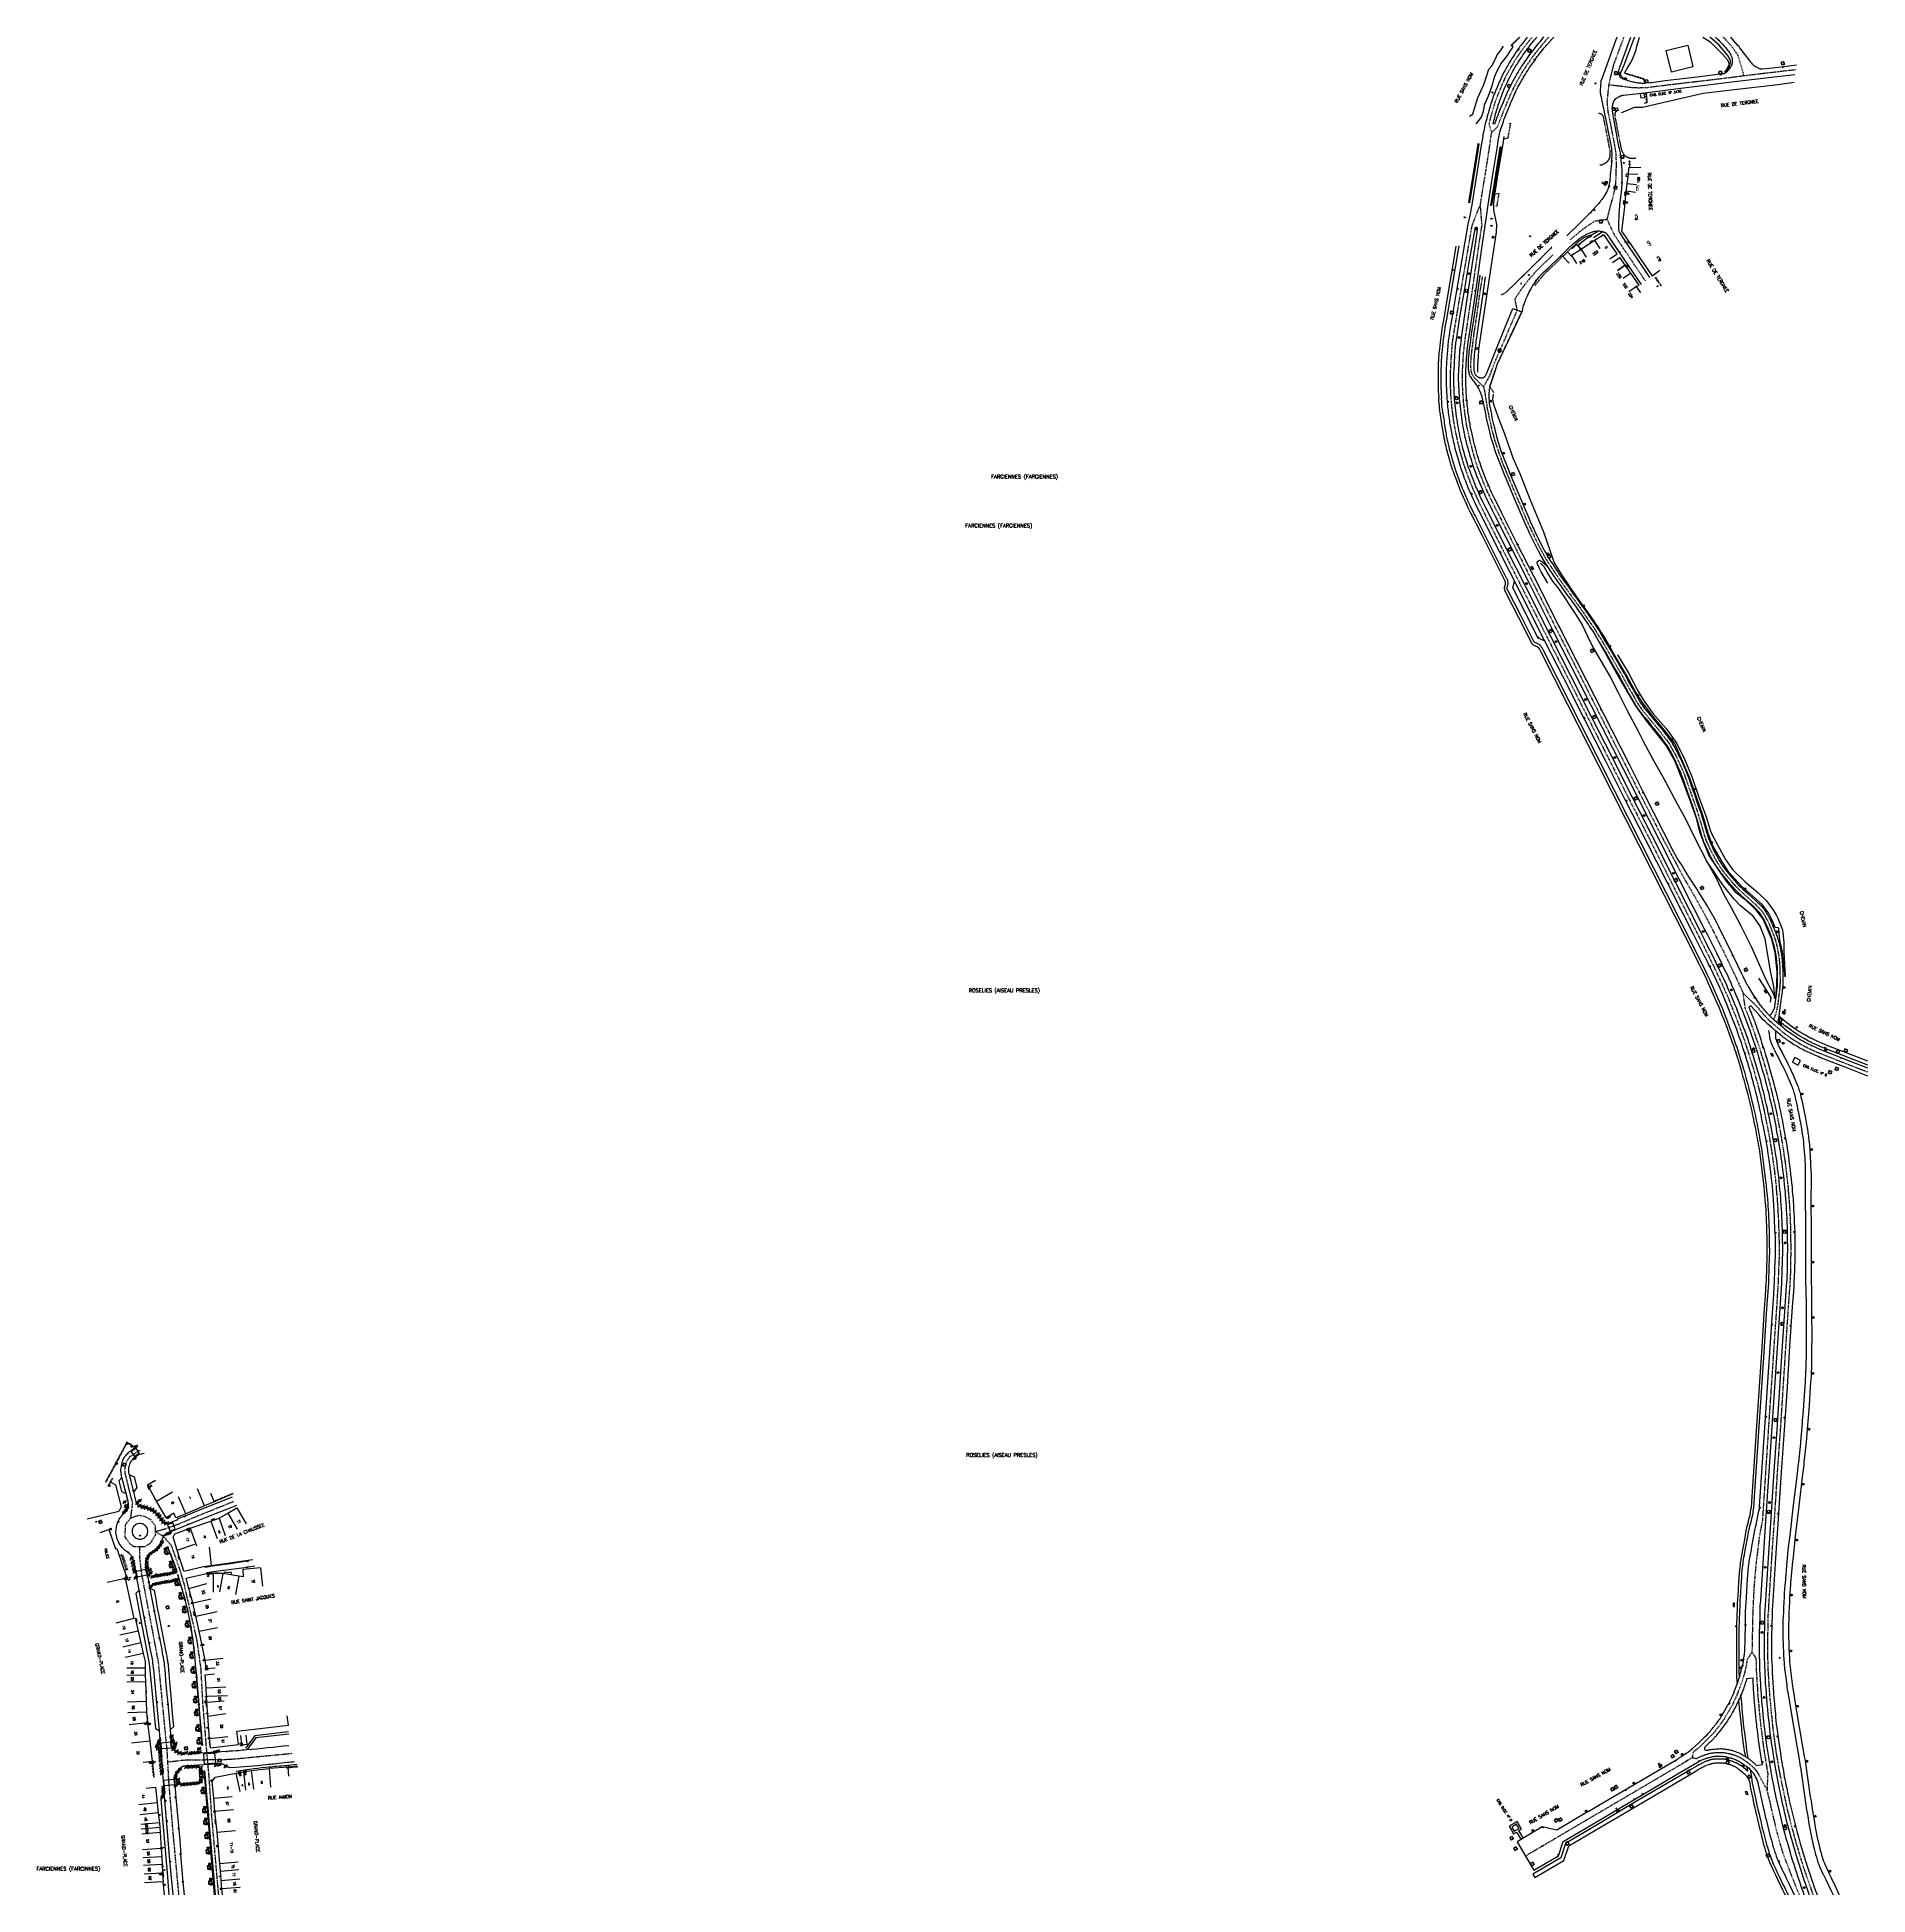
# Model space of a CAD drawing. Header units: millimetres. Extents: x 163014 to 164000, y 124000 to 125000.
import ezdxf
from ezdxf.enums import TextEntityAlignment as Align

# ---------------------------------------------------------------- set-up
doc = ezdxf.new("R2010")
doc.units = ezdxf.units.MM
doc.linetypes.add('DASHED', pattern=[0.75, 0.5, -0.25])
doc.layers.get('0').update_dxf_attribs({"linetype": 'CONTINUOUS'})
for name, color, linetype in [('W0001', 6, 'DASHED'), ('W0003', 5, 'CONTINUOUS'), ('W0006', 2, 'CONTINUOUS'), ('W0008', 7, 'CONTINUOUS'), ('W0014', 7, 'CONTINUOUS'), ('W0015', 2, 'CONTINUOUS'), ('W0020', 2, 'CONTINUOUS'), ('W0070', 7, 'DASHED'), ('W0071', 7, 'CONTINUOUS'), ('W0100', 7, 'CONTINUOUS'), ('W0103', 1, 'CONTINUOUS'), ('W0105', 7, 'CONTINUOUS'), ('W0112', 1, 'DASHED'), ('W0113', 2, 'DASHED'), ('W0210', 2, 'CONTINUOUS'), ('W0211', 2, 'CONTINUOUS'), ('W0212', 2, 'CONTINUOUS'), ('W0213', 2, 'CONTINUOUS'), ('W0300', 7, 'CONTINUOUS'), ('W0322', 7, 'CONTINUOUS'), ('W0324', 4, 'CONTINUOUS'), ('W0400', 7, 'CONTINUOUS'), ('W0412', 7, 'CONTINUOUS'), ('W0420', 7, 'CONTINUOUS'), ('W0421', 7, 'CONTINUOUS'), ('W0424', 7, 'CONTINUOUS'), ('W0425', 7, 'CONTINUOUS'), ('W0430', 7, 'CONTINUOUS'), ('W0431', 7, 'CONTINUOUS'), ('W0432', 7, 'CONTINUOUS'), ('W0439', 7, 'CONTINUOUS'), ('W0469', 7, 'CONTINUOUS'), ('W0473', 7, 'CONTINUOUS'), ('W0492', 7, 'CONTINUOUS'), ('W0601', 7, 'CONTINUOUS'), ('W0856', 7, 'CONTINUOUS'), ('W0980', 7, 'CONTINUOUS'), ('W0989', 7, 'CONTINUOUS'), ('W0991', 7, 'CONTINUOUS'), ('W1102', 7, 'CONTINUOUS'), ('W1471', 7, 'CONTINUOUS')]:
    doc.layers.add(name, color=color, linetype=linetype)
doc.styles.get("Standard").update_dxf_attribs({"font": 'romans.shx', "width": 0.85})

# ---------------------------------------------------------------- blocks, each defined once
blk = doc.blocks.new('T400')
for p, q in [((-0.15, 0.3), (0.15, 0.3)), ((-0.15, -0.25), (-0.15, 0.3)), ((-0.15, 0.15), (0.15, 0.15)), ((-0.15, 0), (0.15, 0)), ((0.15, 0.3), (0.15, -0.25)), ((-0.15, -0.15), (0.15, -0.15)), ((-0.15, -0.25), (-0.15, -0.3)), ((-0.15, -0.3), (0.15, -0.3)), ((0.15, -0.3), (0.15, -0.25))]:
    blk.add_line(p, q)
blk = doc.blocks.new('T420')
for p, q in [((0.7, 0.7), (-0.8, 0.7)), ((-0.8, 0.7), (-0.8, -0.8)), ((0.7, 0.7), (0.7, -0.8)), ((0.7, -0.8), (-0.8, -0.8))]:
    blk.add_line(p, q)
blk.add_ellipse((0, 0), major_axis=(-0.53, 0.53), ratio=1, start_param=3.926990816990981, end_param=10.21017612417057)
blk = doc.blocks.new('T425')
for p, q in [((-0.15, 0.6), (0.15, 0.6)), ((-0.15, 0.6), (-0.15, 0.3)), ((-0.15, 0.3), (0.15, 0.3)), ((-0.15, 0.15), (0.15, 0.15)), ((-0.15, -0.15), (-0.15, 0.15)), ((0, 0.45), (0.15, 0.45)), ((0.15, 0.45), (0.15, 0.3)), ((0.15, 0.15), (0.15, -0.15)), ((0.15, -0.15), (-0.15, -0.15))]:
    blk.add_line(p, q)
blk.add_ellipse((0, 0), major_axis=(-0.106, 0.106), ratio=1, start_param=3.926991, end_param=10.210176)
blk = doc.blocks.new('T469')
at = {"color": 0, "linetype": 'Continuous', "flags": 128}
for points in [[(-0.4, 0.4), (0.4, -0.4)], [(-0.4, -0.4), (0.4, 0.4)]]:
    blk.add_lwpolyline(points, dxfattribs=at)
at = {"color": 0, "linetype": 'Continuous'}
blk.add_circle((0, 0), 0.5, dxfattribs=at)
blk = doc.blocks.new('T856')
for p, q in [((-0.125, 0), (0.125, 0)), ((0, 0.125), (0, -0.125))]:
    blk.add_line(p, q)
blk.add_ellipse((0, 0), major_axis=(-0.177, 0.177), ratio=1, start_param=3.9269908, end_param=10.2101761)
blk = doc.blocks.new('T430')
at = {"flags": 128}
for points in [[(0.8, 0.8), (-0.8, 0.8)], [(-0.8, 0.8), (-0.8, 0)], [(0.8, 0.8), (-0.8, 0)], [(-0.8, 0), (0.8, 0)], [(-0.4, 2.1), (0.4, 2.1)], [(-0.4, 2.1), (-0.4, 1.3)], [(-0.4, 1.7), (0, 1.7)], [(-0.4, 1.3), (0.4, 1.3)], [(0.8, 0), (0.8, 0.8)]]:
    blk.add_lwpolyline(points, dxfattribs=at)
blk = doc.blocks.new('T424')
for p, q in [((-0.1, 0.6), (0.2, 0.6)), ((-0.1, 0.3), (-0.1, 0.6)), ((0, 0.5), (-0.1, 0.5)), ((0.2, 0.3), (-0.1, 0.3)), ((-0.1, 0.2), (0.2, 0.2)), ((-0.1, -0.1), (-0.1, 0.2)), ((0.2, 0.2), (0.2, -0.1)), ((0.2, -0.1), (-0.1, -0.1))]:
    blk.add_line(p, q)
blk.add_ellipse((0, 0), major_axis=(-0.106, 0.106), ratio=1, start_param=3.926990816987241, end_param=10.21017612416683)
blk = doc.blocks.new('T1471')
at = {"color": 0, "linetype": 'Continuous', "flags": 128}
blk.add_lwpolyline([(-0.75, -0.5), (-0.75, 0.5), (0.75, 0.5), (0.75, -0.5), (-0.75, -0.5)], dxfattribs=at)
blk = doc.blocks.new('t322o')
at = {"color": 0, "linetype": 'Continuous'}
for radius in [0.25, 0.15]:
    blk.add_circle((0, 0), radius, dxfattribs=at)
blk = doc.blocks.new('T300')
for p, q in [((-0.8, 0.5), (-0.9, 0.3)), ((-0.9, 0.3), (-0.9, 0.2)), ((-0.9, 0.2), (-0.7, 0.1)), ((-0.7, 0.6), (-0.8, 0.5)), ((-0.8, -0.1), (-0.7, 0.1)), ((-0.6, 0.7), (-0.7, 0.6)), ((-0.7, 0.1), (-0.7, 0.1)), ((-0.5, 0.7), (-0.6, 0.7)), ((-0.3, 0.6), (-0.5, 0.7)), ((-0.3, 0.6), (-0.2, 0.7)), ((-0.2, 0.6), (-0.3, 0.6)), ((-0.2, 0.7), (-0.1, 0.8)), ((-0.1, 0.8), (0.1, 0.8)), ((0.1, 0.8), (0.2, 0.7)), ((0.2, 0.7), (0.3, 0.6)), ((0.3, 0.6), (0.4, 0.5)), ((0.5, 0.5), (0.3, 0.5)), ((0.4, 0.5), (0.4, 0.5)), ((0.6, 0.4), (0.5, 0.5)), ((0.6, 0.4), (0.7, 0.3)), ((0.7, 0.3), (0.7, 0.2)), ((0.7, 0.2), (0.7, 0.1)), ((0.7, 0.1), (0.7, -0.2)), ((-0.8, -0.2), (-0.8, -0.1)), ((-0.7, -0.3), (-0.8, -0.2)), ((-0.8, -0.2), (-0.8, -0.2)), ((-0.7, -0.4), (-0.7, -0.3)), ((-0.5, -0.5), (-0.7, -0.4)), ((-0.4, -0.5), (-0.5, -0.5)), ((-0.4, -0.5), (-0.3, -0.5)), ((-0.3, -0.5), (-0.3, -0.4)), ((-0.3, -0.6), (-0.3, -0.5)), ((-0.3, -0.5), (-0.3, -0.5)), ((-0.2, -0.7), (-0.3, -0.6)), ((-0.1, -0.8), (-0.2, -0.7)), ((0.1, -0.8), (-0.1, -0.8)), ((0.2, -0.7), (0.1, -0.8)), ((0.3, -0.5), (0.2, -0.5)), ((0.3, -0.6), (0.2, -0.7)), ((0.2, -0.7), (0.2, -0.7)), ((0.5, -0.4), (0.3, -0.5)), ((0.3, -0.5), (0.3, -0.6)), ((0.3, -0.5), (0.3, -0.5)), ((0.6, -0.3), (0.5, -0.4)), ((0.7, -0.2), (0.6, -0.3)), ((0.6, -0.3), (0.6, -0.3))]:
    blk.add_line(p, q)
blk = doc.blocks.new('T473')
for p, q in [((-0.166667, 0.166667), (0.166667, -0.166667)), ((-0.166667, -0.166667), (0.166667, 0.166667)), ((0.500001, 0.500001), (1.000002, 1.000002)), ((-1.000002, -1.000002), (-0.500001, -0.500001))]:
    blk.add_line(p, q)
blk.add_ellipse((0, 0), major_axis=(0.471405, 0.471405), ratio=1, start_param=5.4977871438, end_param=11.780972451)
blk = doc.blocks.new('T412')
for p, q in [((-0.3, 1.2), (0.3, 1.2)), ((-0.3, 1.2), (-0.3, 0.6)), ((-0.3, 0.6), (0.3, 0.6)), ((-0.3, 0.3), (0.3, 0.3)), ((-0.3, -0.3), (-0.3, 0.3)), ((0, 0.9), (0.3, 0.9)), ((0.3, 0.9), (0.3, 0.6)), ((0.3, 0.3), (0.3, -0.3)), ((0.3, -0.3), (-0.3, -0.3))]:
    blk.add_line(p, q)
blk.add_ellipse((0, 0), major_axis=(0.212, 0.212), ratio=1, start_param=5.49779, end_param=11.78097)
blk = doc.blocks.new('t432')
at = {"flags": 128}
for points in [[(0.8, 0.8), (-0.8, 0.8)], [(-0.8, 0.8), (-0.8, 0)], [(0.8, 0.8), (-0.8, 0)], [(-0.8, 0), (0.8, 0)], [(-0.4, 2.1), (0.4, 2.1)], [(-0.4, 2.1), (-0.4, 1.3)], [(-0.4, 1.3), (0.4, 1.3)], [(0, 1.7), (0.4, 1.7)], [(0.4, 1.3), (0.4, 1.7)], [(0.8, 0), (0.8, 0.8)]]:
    blk.add_lwpolyline(points, dxfattribs=at)
blk = doc.blocks.new('T492')
for p, q in [((0, 0), (0, 1)), ((0, 1), (1, 1)), ((1, 1), (1, 0)), ((1, 0), (0, 0))]:
    blk.add_line(p, q)
at = {"flags": 128}
for points in [[(0.9, 0.1), (0.1, 0.9)], [(0.1, 0.1), (0.9, 0.9)]]:
    blk.add_lwpolyline(points, dxfattribs=at)
blk.add_ellipse((0.5, 0.5), major_axis=(-0.354, 0.354), ratio=1, start_param=3.926990816987241, end_param=10.21017612416683)

msp = doc.modelspace()

# ---------------------------------------------------------------- linework, layer by layer
at = {"layer": 'W0001'}
for points in [[(163828.2, 125000), (163828, 124999.8), (163825.5, 124997), (163823.5, 124994.5), (163822.9, 124993.8), (163821.7, 124992.3), (163820.9, 124991.3), (163819.8, 124989.8), (163818.8, 124988.4), (163816, 124984.4), (163813.8, 124981), (163810.9, 124975.8), (163808.2, 124970.6), (163805.6, 124964.6), (163803.3, 124958.9), (163801.7, 124954.8), (163800.7, 124951.9), (163797.5, 124948.8), (163796.1, 124953.3), (163797.7, 124959.2), (163798.8, 124963.1), (163799.6, 124965.5), (163800.8, 124968.8), (163803.1, 124974.4), (163803.4, 124975.2), (163804.6, 124977.6), (163805.3, 124979.1), (163806.2, 124980.8), (163806.9, 124982.1), (163809.5, 124986.6), (163810.3, 124988), (163811.4, 124989.5), (163812.4, 124991), (163813.2, 124992.2), (163816.6, 124996.7), (163817.5, 124997.8), (163818.7, 124999.3), (163819.2, 125000)], [(163880.2, 124868.8), (163868.4, 124886.3), (163863.7, 124893.3), (163859.6, 124902), (163863.3, 124915.9), (163863.3, 124915.9), (163864.1, 124919.4), (163864.4, 124922.9), (163864.5, 124926.4), (163864.6, 124930), (163864.6, 124933.8), (163864.5, 124936.7), (163864.2, 124939.2), (163863.8, 124941.5), (163862, 124951), (163860.1, 124960.4), (163859.7, 124965.4), (163860.7, 124974.8), (163863.3, 124985.5), (163868.5, 124999.5), (163868.6, 125000)], [(163933.2, 124979.1), (163932.9, 124980.9), (163930.1, 124990.2), (163927.1, 124994.5), (163923, 124999.2), (163922.1, 125000)], [(163961.1, 124982.4), (163942.9, 124980.3), (163922.9, 124977.8), (163909.6, 124976.2), (163900.1, 124975.1), (163890.5, 124973.9), (163881.3, 124972.8), (163876.9, 124972.6), (163873.5, 124972.7), (163865.6, 124973.7), (163860.7, 124974.3)], [(163796.7, 124944.1), (163796.7, 124944.1), (163796.7, 124944.1), (163796.7, 124944.1), (163796.2, 124941), (163794, 124926.9), (163791.2, 124909.8), (163786.8, 124898.6), (163783.6, 124880), (163780.3, 124860.8), (163778.3, 124848.7), (163777.8, 124845.7), (163777.3, 124842.6), (163776.8, 124839.6), (163776.3, 124836.5), (163776.2, 124835.7), (163776.1, 124834.9), (163776, 124834.1), (163776, 124833.3), (163775.7, 124829), (163775.4, 124824.7), (163775.2, 124820.4), (163775.1, 124819.8), (163775.1, 124819.2), (163775.1, 124818.6), (163775.1, 124817), (163775.1, 124815.4), (163775.1, 124813.9), (163775.1, 124812.3), (163775.2, 124810.9), (163775.3, 124809.4), (163775.3, 124808), (163775.4, 124806.5), (163775.5, 124805), (163775.7, 124803.4), (163775.8, 124801.9), (163776, 124800.4), (163776.2, 124798.7), (163776.4, 124797.1), (163776.6, 124795.5), (163776.8, 124793.8), (163777.1, 124792.3), (163777.3, 124790.8), (163777.6, 124789.4), (163777.9, 124787.9), (163778.2, 124786.4), (163778.5, 124785), (163778.8, 124783.5), (163779.1, 124782.1), (163779.5, 124780.7), (163779.8, 124779.3), (163780.2, 124777.6), (163780.7, 124775.9), (163781.2, 124774.2), (163781.6, 124772.5), (163782, 124771.4), (163782.3, 124770.3), (163782.7, 124769.2), (163783.1, 124768.1), (163783.6, 124766.6), (163784.1, 124765), (163784.7, 124763.5), (163785.3, 124762), (163785.7, 124760.8), (163786.2, 124759.6), (163786.7, 124758.4), (163787.2, 124757.2), (163787.5, 124756.5), (163789.5, 124752), (163789.8, 124751.3), (163790.1, 124750.7), (163790.4, 124750), (163791.1, 124748.6), (163791.8, 124747.2), (163792.5, 124745.7), (163803.7, 124723.5), (163814, 124703.2), (163827.7, 124676.2), (163838.1, 124655.8), (163849.6, 124633), (163860.6, 124611.3), (163871.4, 124589.9), (163882.2, 124568.8), (163894.1, 124545.2), (163902.2, 124529.2), (163907.9, 124518), (163916.7, 124500.5), (163922.6, 124487.9), (163923.4, 124486.1), (163924.2, 124484.3), (163924.9, 124482.6), (163925.5, 124481.1), (163926.1, 124479.6), (163926.7, 124478.2), (163927.3, 124476.6), (163927.9, 124475.1), (163928.9, 124472.7), (163929.8, 124470.2), (163930.6, 124468.2), (163931.3, 124466.2), (163932, 124464.2), (163932.7, 124462.2), (163933.4, 124460.3), (163934, 124458.4), (163934.7, 124456.4), (163935.3, 124454.5), (163935.9, 124452.6), (163936.5, 124450.6), (163937.1, 124448.7), (163937.8, 124446.6), (163938.4, 124444.5), (163939, 124442.4), (163939.5, 124440.5), (163940.1, 124438.6), (163940.6, 124436.8), (163941, 124435.1), (163941.4, 124433.5), (163941.8, 124431.9), (163942.4, 124429.7), (163942.9, 124427.6), (163943.4, 124425.4), (163944, 124422.9), (163944.5, 124420.3), (163945, 124417.7), (163945.5, 124415.5), (163945.9, 124413.2), (163946.4, 124411), (163946.7, 124409.2), (163947, 124407.5), (163947.3, 124405.8), (163947.6, 124403.7), (163948, 124401.6), (163948.4, 124398.8), (163948.8, 124396), (163949.1, 124393.6), (163949.5, 124391.2), (163949.8, 124388.8), (163950.1, 124386.4), (163950.3, 124383.9), (163950.6, 124381.5), (163950.7, 124379.5), (163950.9, 124377.5), (163951.1, 124375.4), (163951.2, 124373.4), (163951.4, 124371.3), (163951.5, 124369.1), (163951.6, 124367), (163951.7, 124364.9), (163951.9, 124362.5), (163951.9, 124360.1), (163952, 124358.3), (163952.1, 124356.4), (163952.1, 124354.1), (163952.2, 124351.7), (163952.2, 124349.3), (163952.2, 124347), (163952.2, 124344.8), (163952.2, 124342.5), (163952.1, 124341.7), (163951.7, 124330), (163951.7, 124329.6), (163951.7, 124329.2), (163951.3, 124323.9), (163951, 124318.6), (163949.7, 124299.9), (163948.3, 124278.6), (163946.5, 124252), (163945.1, 124230.5), (163943.2, 124201.4), (163943.2, 124201.4), (163941.5, 124192.6), (163940.5, 124184.3), (163939.9, 124179.4), (163939.2, 124171.9), (163938.7, 124165.7), (163938.6, 124163.9), (163938, 124151.8), (163937.6, 124130.7), (163939.7, 124127.4), (163939.7, 124127), (163939.8, 124125.9), (163939.8, 124124.8), (163939.8, 124123.7), (163939.9, 124122.8), (163939.9, 124122), (163939.9, 124121.1), (163940.4, 124112.5), (163940.5, 124111.8), (163940.6, 124109.7), (163940.7, 124107.7), (163940.9, 124105.7), (163941.1, 124103.6), (163941.3, 124101.6), (163941.4, 124099.5), (163941.7, 124097.2), (163941.9, 124094.9), (163942.2, 124092.2), (163942.5, 124089.5), (163942.6, 124088.9), (163944, 124078), (163944.2, 124077), (163944.3, 124076), (163944.5, 124075), (163944.9, 124072.6), (163945.3, 124070.2), (163945.7, 124067.7), (163946.1, 124065.5), (163945.7, 124056.4), (163947.5, 124048.6), (163949.3, 124040.7), (163951.1, 124033.3), (163952.7, 124027.6), (163953.8, 124023.7), (163955.5, 124019), (163958.7, 124010.8), (163962, 124002.5), (163963.1, 124000)], [(163796.7, 124944.1), (163797.5, 124948.8)], [(163791.2, 124909.8), (163792.1, 124899), (163790.3, 124887.1), (163786.7, 124862.4), (163783.1, 124837.9), (163782.9, 124836.4), (163782.7, 124834.6), (163782.4, 124832.9), (163782.4, 124832.1), (163782.3, 124831.4), (163782.2, 124830.6), (163782, 124827.2), (163781.8, 124823.8), (163781.6, 124820.5), (163781.6, 124819.9), (163781.6, 124819.2), (163781.6, 124818.6), (163781.6, 124817.1), (163781.6, 124815.5), (163781.6, 124813.9), (163781.6, 124812.4), (163781.7, 124811), (163781.7, 124809.7), (163781.8, 124808.3), (163781.9, 124807), (163782.1, 124805.3), (163782.2, 124803.6), (163782.3, 124802.2), (163782.5, 124800.9), (163782.6, 124799.7), (163782.8, 124798.4), (163782.9, 124797.2), (163783.2, 124795.6), (163783.4, 124794.1), (163783.6, 124792.5), (163783.8, 124791.5), (163784, 124790.5), (163784.2, 124789.5), (163784.4, 124788.5), (163784.8, 124786.7), (163785.2, 124785), (163785.6, 124783.2), (163786, 124781.5), (163786.4, 124780), (163786.8, 124778.5), (163787.2, 124777), (163787.6, 124775.5), (163788, 124774), (163788.4, 124772.7), (163788.8, 124771.3), (163789.3, 124770), (163789.7, 124768.7), (163790.2, 124767.4), (163790.4, 124766.8), (163790.7, 124766.1), (163792.6, 124761.3), (163794.5, 124756.6), (163794.9, 124755.7), (163795.3, 124754.9), (163795.7, 124754.1), (163797.4, 124750.5), (163799.2, 124746.9), (163801.1, 124743.2), (163818.6, 124708.5), (163831.9, 124682.2), (163846.9, 124652.8), (163870, 124607.1), (163877.4, 124592.5), (163890.1, 124567.6), (163901.1, 124547.1), (163901.1, 124547.1), (163905.5, 124539.6), (163909.9, 124531.8), (163914.4, 124523.4), (163917.4, 124517.5), (163920.2, 124512), (163924.6, 124503.1), (163929.2, 124493.4), (163932.9, 124485.3), (163938.5, 124480), (163940.7, 124477.6), (163942.6, 124475.5), (163943.4, 124474.5), (163944.3, 124473.5), (163945.2, 124472.5), (163946.1, 124471.5), (163946.4, 124471.2), (163946.8, 124470.9), (163947.1, 124470.5), (163947.5, 124470.2), (163949.7, 124468.3), (163952, 124466.3), (163954.2, 124464.4), (163954.7, 124464), (163955.2, 124463.6), (163955.7, 124463.3), (163956.7, 124462.5), (163957.8, 124461.7), (163958.9, 124461), (163959.6, 124460.5), (163960.3, 124460), (163961.1, 124459.6), (163962.1, 124459), (163963.1, 124458.4), (163964.1, 124457.8), (163965.1, 124457.2), (163965.9, 124456.8), (163966.7, 124456.4), (163967.5, 124456), (163968.3, 124455.6), (163969.2, 124455.2), (163972.2, 124453.8), (163972.6, 124453.6), (163973.1, 124453.5), (163974, 124453.1), (163975, 124452.7), (163991, 124446.4), (164000, 124442.9)], [(163839.8, 124891), (163847.3, 124897.2), (163853.2, 124901.1), (163859.6, 124902)], [(163970.6, 124000), (163970.2, 124001), (163969.8, 124002.2), (163969.4, 124003.4), (163965.6, 124014.4), (163965.4, 124015), (163964.7, 124017.3), (163964, 124019.5), (163963.3, 124021.8), (163962.6, 124024.3), (163961.8, 124026.8), (163961.1, 124029.3), (163960.3, 124032.3), (163959.5, 124035.1), (163958.5, 124038.7), (163958.1, 124040.6), (163957.6, 124042.5), (163957.1, 124044.3), (163956.8, 124045.9), (163956.4, 124047.4), (163956.1, 124049), (163953.3, 124062.2), (163953.1, 124063.2), (163952.8, 124065), (163952.4, 124066.8), (163952.1, 124068.6), (163951.7, 124071), (163951.3, 124073.4), (163950.9, 124075.7), (163950.5, 124078.4), (163950.1, 124081.1), (163949.8, 124083.8), (163949.4, 124086.4), (163949.1, 124089), (163948.8, 124091.6), (163948.6, 124093.6), (163948.4, 124095.5), (163948.2, 124097.5), (163947.9, 124100.2), (163947.7, 124102.9), (163947.4, 124105.6), (163947.2, 124108.4), (163947, 124111.2), (163946.8, 124114), (163946.7, 124116.8), (163946.5, 124118.8), (163946.4, 124120.8), (163946.4, 124122.8), (163946.3, 124124.8), (163946.2, 124127.2), (163946.2, 124129.6), (163946.2, 124131.9), (163946.1, 124133.8), (163946.1, 124135.8), (163946.2, 124137.7), (163946.2, 124138.1), (163946.3, 124145.8), (163946.3, 124147.4), (163946.4, 124149.1), (163946.4, 124150.8), (163946.6, 124153.4), (163946.7, 124155.9), (163946.9, 124158.5), (163948.3, 124181.2), (163949.8, 124202.8), (163951.4, 124227.9), (163953, 124250.3), (163955.9, 124295.4), (163957.3, 124316.6), (163957.9, 124325), (163958.1, 124327.9), (163958.3, 124330.9), (163958.4, 124333.8), (163958.5, 124334.7), (163958.5, 124335.6), (163958.5, 124336.5), (163958.6, 124342.5), (163958.7, 124348.5), (163958.7, 124349.1), (163958.7, 124349.7), (163958.6, 124352.2), (163958.6, 124354.8), (163958.5, 124357.4), (163958.5, 124359.7), (163958.4, 124362), (163958.3, 124364.4), (163958.2, 124366.5), (163958.1, 124368.7), (163958, 124370.9), (163957.8, 124372.9), (163957.7, 124374.8), (163957.5, 124376.8), (163957.3, 124378.8), (163957.2, 124380.8), (163957, 124382.8), (163956.7, 124385), (163956.5, 124387.2), (163956.2, 124389.5), (163955.9, 124392), (163955.6, 124394.6), (163955.2, 124397.1), (163954.9, 124399.2), (163954.6, 124401.3), (163954.3, 124403.3), (163953.9, 124405.7), (163953.5, 124408), (163952.9, 124411.2), (163952.3, 124414.3), (163951.8, 124416.9), (163951.3, 124419.5), (163950.8, 124422.1), (163950.2, 124424.6), (163949.6, 124427.1), (163949.1, 124429.6), (163948.5, 124431.9), (163948, 124434.2), (163947.4, 124436.4), (163946.7, 124439), (163946, 124441.6), (163945.3, 124444.2), (163944.5, 124446.7), (163943.8, 124449.2), (163943, 124451.7), (163942.4, 124453.9), (163941.7, 124456.1), (163941, 124458.3), (163940.1, 124460.7), (163939.3, 124463.1), (163938.5, 124465.6), (163937.8, 124467.5), (163937.1, 124469.3), (163936.4, 124471.2), (163935.7, 124473.1), (163934.9, 124475.1), (163934.2, 124477), (163934, 124477.4), (163932.9, 124485.3)], [(163064.7, 124202.8), (163069, 124204.4), (163072.4, 124203.7), (163075.4, 124202), (163077.9, 124198.7), (163078, 124193.7), (163075.3, 124189.3), (163072.2, 124187.3), (163066.6, 124187.3), (163064.2, 124189.1), (163061.7, 124192.6), (163062, 124199.4), (163064.8, 124202.9), (163065.8, 124210.8), (163063.5, 124219.8), (163061.9, 124226.1), (163061.6, 124229.2), (163062.4, 124233.1), (163064.3, 124235.9), (163069.9, 124239.5)], [(163077.9, 124195.6), (163083.4, 124197.1), (163090.3, 124199.6), (163103.7, 124205.2), (163120.2, 124211.8)], [(163112.1, 124000), (163108.3, 124043.5), (163106.9, 124064.3), (163105.4, 124080.9), (163103.6, 124103.2), (163102.6, 124121.6), (163100.5, 124136.9), (163093.4, 124167.8), (163091.4, 124174.6), (163086.7, 124188), (163082.4, 124192.9), (163077.9, 124195.6)], [(163090.7, 124000), (163087.8, 124031.2), (163085.3, 124060.8), (163084.4, 124077.3), (163079.7, 124125.2), (163076.7, 124141.2), (163070.9, 124171.6), (163069.6, 124181.8), (163069.6, 124187.3)], [(163937.6, 124130.7), (163935, 124126.6), (163934.8, 124125.2), (163934.5, 124123.5), (163934.2, 124122.1), (163934, 124121.1), (163933.7, 124119.8), (163933.4, 124118.7), (163933, 124117.6), (163932.7, 124116.3), (163932.1, 124114.7), (163931.6, 124113.3), (163931.1, 124111.8), (163930.4, 124110), (163929.9, 124108.7), (163929.4, 124107.3), (163929, 124106.4), (163928.4, 124105.2), (163927.3, 124102.8), (163926.3, 124100.9), (163925.3, 124099.3), (163924.5, 124097.8), (163923.2, 124095.7), (163922.6, 124094.7), (163921.4, 124092.9), (163919.9, 124090.8), (163918.8, 124089.5), (163917.9, 124088.3), (163917, 124087.3), (163915.6, 124085.8), (163914.4, 124084.5), (163913.1, 124083.2), (163912.3, 124082.4), (163911.1, 124081.3), (163910, 124080.2), (163909.2, 124079.4), (163907.3, 124077.9), (163905.9, 124076.7), (163905.4, 124073.9), (163900.5, 124070.8), (163896.6, 124068.5), (163883.7, 124060.9), (163879.1, 124058.2), (163862.1, 124048.2), (163851.9, 124042.2), (163851.9, 124042.2)], [(163151.4, 124076), (163118.5, 124072.8), (163093.1, 124072.4), (163084.7, 124071.4)], [(163905.4, 124073.9), (163907.7, 124073.4)], [(163907.7, 124073.4), (163908.1, 124073.6), (163908.4, 124073.8), (163908.8, 124074), (163909.2, 124074.1), (163909.5, 124074.3), (163909.9, 124074.5), (163910.3, 124074.6), (163910.6, 124074.8), (163911.1, 124075), (163911.5, 124075.1), (163912, 124075.3), (163912.4, 124075.4), (163912.8, 124075.6), (163913.3, 124075.7), (163913.7, 124075.8), (163914.2, 124076), (163914.6, 124076.1), (163915.1, 124076.2), (163915.6, 124076.3), (163916, 124076.4), (163916.5, 124076.5), (163917, 124076.5), (163917.6, 124076.6), (163918.3, 124076.7), (163918.9, 124076.7), (163919.5, 124076.7), (163920.1, 124076.7), (163920.8, 124076.7), (163921.3, 124076.7), (163921.9, 124076.6), (163922.5, 124076.6), (163923.1, 124076.5), (163923.7, 124076.4), (163924.3, 124076.3), (163925, 124076.1), (163925.6, 124076), (163926.3, 124075.8), (163927, 124075.6), (163927.4, 124075.5), (163927.9, 124075.3), (163928.3, 124075.2), (163928.8, 124075), (163929.3, 124074.8), (163929.9, 124074.5), (163930.5, 124074.3), (163931, 124074), (163931.5, 124073.8), (163931.9, 124073.5), (163932.3, 124073.3), (163932.7, 124073), (163933.3, 124072.6), (163933.9, 124072.2), (163934.5, 124071.8), (163935.1, 124071.4), (163935.6, 124071), (163936.1, 124070.5), (163936.6, 124070.1), (163937.1, 124069.7), (163937.7, 124069.2), (163938.3, 124068.6), (163938.6, 124068.3), (163938.9, 124068), (163939.2, 124067.7), (163939.5, 124067.3), (163939.9, 124066.9), (163940.2, 124066.4), (163940.4, 124066), (163940.7, 124065.6), (163941, 124065.1), (163941.3, 124064.5), (163941.6, 124063.9), (163945.7, 124056.4)], [(163851.9, 124042.2), (163834.2, 124031.8), (163815.7, 124020.9)]]:
    msp.add_lwpolyline(points, dxfattribs=at)
at = {"layer": 'W0003', "linetype": 'Continuous', "flags": 128}
for points in [[(163790.6, 124942.6), (163790, 124938.8), (163785.5, 124910.9), (163785.2, 124911), (163789.6, 124938.9), (163790.2, 124942.7), (163790.6, 124942.6)], [(163802.5, 124941), (163801.9, 124937.2), (163797.4, 124909.3), (163797, 124909.3), (163801.5, 124937.2), (163802.1, 124941), (163802.5, 124941)]]:
    msp.add_lwpolyline(points, dxfattribs=at)
at = {"layer": 'W0006'}
for points in [[(163826.2, 124674.8), (163822.5, 124676.5), (163816.1, 124689.2), (163808.8, 124703.7), (163809.8, 124707)], [(163060, 124224.7), (163058.3, 124222.9), (163059.7, 124217.2), (163062.3, 124216.1)], [(163066.4, 124216.8), (163068.2, 124219.2), (163066.7, 124224.9), (163064, 124226.1)], [(163069.2, 124164), (163067.5, 124162.3), (163070.2, 124147.8), (163074.2, 124127.3), (163074.7, 124124.3), (163075.1, 124120.9), (163076.1, 124110), (163078.1, 124089.5), (163080.2, 124088.3)], [(163075.2, 124164.9), (163077.4, 124164), (163078.7, 124157.2)], [(163087.9, 124090.7), (163087.3, 124097.4), (163086.5, 124107), (163085.8, 124114.5), (163085.4, 124119.5), (163085.3, 124120.3), (163085.3, 124121.2), (163085.2, 124122), (163085.1, 124122.8), (163085, 124123.4), (163085, 124124.1), (163084.9, 124124.7), (163084.8, 124125.3), (163084.8, 124125.8), (163084.7, 124126.2), (163084.6, 124126.6), (163084.5, 124127.1), (163084.4, 124127.8), (163084.3, 124128.5), (163084.1, 124129.2), (163084, 124129.9), (163082.4, 124138.1), (163080.8, 124146.6), (163078.7, 124157.2)], [(163087.9, 124090.7), (163086.1, 124089)], [(163149.8, 124086.5), (163132.1, 124084.5), (163127.4, 124078.2)], [(163154.2, 124070.1), (163149.1, 124069.6), (163147.7, 124069.5), (163146.2, 124069.3), (163144.8, 124069.2), (163143.3, 124069), (163142.3, 124069), (163141.3, 124068.9), (163140.3, 124068.8), (163139.3, 124068.7), (163137.3, 124068.5), (163135.2, 124068.3), (163133.1, 124068.1), (163131, 124067.8), (163128.6, 124067.5), (163126.2, 124067.2), (163123.8, 124066.8), (163121.5, 124066.4)], [(163085.5, 124000), (163084.5, 124011.8), (163082.2, 124038.5), (163081.1, 124051.7), (163083, 124053.2)]]:
    msp.add_lwpolyline(points, dxfattribs=at)
at = {"layer": 'W0008'}
for points in [[(163816.6, 125000), (163814.9, 124997.8), (163814.4, 124997.1), (163813.8, 124996.4), (163813.3, 124995.7), (163812.7, 124995), (163812.2, 124994.3), (163811.7, 124993.5), (163811.2, 124992.8), (163810.7, 124992.1), (163810.1, 124991.3), (163809.7, 124990.6), (163809.2, 124989.8), (163808.7, 124989.1), (163808.2, 124988.3), (163807.7, 124987.6), (163807.3, 124986.8), (163806.9, 124986.1), (163806.5, 124985.4), (163806.1, 124984.7), (163805.7, 124984), (163805.3, 124983.3), (163804.9, 124982.5), (163804.5, 124981.8), (163804.1, 124981.1), (163803.7, 124980.4), (163801.6, 124975.9), (163801.4, 124975.5), (163800.9, 124974.3), (163800.4, 124973.1), (163799.7, 124971.5), (163799.1, 124970), (163798.5, 124968.4), (163798, 124966.8), (163797.5, 124965.5), (163797.1, 124964.2), (163796.7, 124962.9), (163796.3, 124961.6), (163795.9, 124960.3), (163795.5, 124958.9), (163795.1, 124957.5), (163794.8, 124956.1), (163794.4, 124954.5)], [(163801.4, 124946.3), (163801.5, 124946.9), (163801.6, 124947.6), (163801.7, 124948.2), (163801.9, 124948.8), (163802, 124949.4), (163802.2, 124950), (163802.3, 124950.4), (163802.4, 124950.7), (163803.8, 124954.5), (163804.1, 124955.6), (163804.5, 124956.7), (163804.9, 124957.7), (163805.3, 124958.6), (163807.4, 124963.7), (163807.6, 124964.3), (163808.2, 124965.7), (163808.8, 124967), (163809.4, 124968.4), (163810, 124969.7), (163810.4, 124970.5), (163810.7, 124971.2), (163811.1, 124972), (163811.6, 124973), (163812.1, 124973.9), (163812.6, 124974.9), (163813.1, 124975.8), (163813.6, 124976.7), (163814.2, 124977.6), (163814.6, 124978.5), (163815.1, 124979.3), (163815.6, 124980.1), (163816.3, 124981.1), (163816.9, 124982.1), (163817.7, 124983.4), (163818.6, 124984.6), (163819.3, 124985.7), (163820.1, 124986.8), (163820.8, 124987.9), (163821.4, 124988.7), (163822, 124989.5), (163822.7, 124990.3), (163823.6, 124991.6), (163824.6, 124992.8), (163825.6, 124994), (163826.7, 124995.2), (163827, 124995.6), (163829.3, 124998.2), (163829.4, 124998.3), (163831, 125000)], [(163864.9, 125000), (163860.1, 124987.1), (163856.7, 124977.6), (163856.5, 124977), (163856.3, 124976.4), (163856.3, 124976.1), (163856.2, 124975.8), (163856.2, 124975.2), (163856.1, 124974.6), (163856, 124974), (163856, 124973), (163855.9, 124972), (163855.9, 124971), (163855.9, 124970.7), (163855.9, 124970.5), (163855.9, 124970.2), (163856.1, 124969), (163856.4, 124967.9), (163856.6, 124966.7), (163858.4, 124957.9), (163859.4, 124952.9), (163860, 124949.9), (163861.6, 124941.9), (163861.8, 124941.1), (163861.9, 124940.2), (163861.9, 124939.8), (163862, 124939.4), (163862.1, 124937.3), (163862.1, 124937), (163862.1, 124936.6), (163862, 124934), (163862, 124933.7), (163862, 124933.4), (163861.9, 124932.7), (163861.9, 124932), (163861.6, 124929), (163861.4, 124926.8), (163861.3, 124926.2), (163861.3, 124925.6), (163861.1, 124923.1), (163861, 124922.6), (163861, 124922.1), (163860.9, 124921.7), (163860.8, 124921), (163860.7, 124920.4), (163860.6, 124919.9), (163860.4, 124919.3), (163860.3, 124918.9), (163860.2, 124918.5), (163860, 124918.1), (163859.8, 124917.7), (163859.6, 124917.2), (163859.4, 124916.7), (163859.3, 124916.5), (163858.2, 124914.7), (163857.9, 124914.2), (163857.6, 124913.7), (163857.3, 124913.3), (163856.8, 124912.6), (163856.3, 124912), (163855.8, 124911.3), (163855.5, 124911), (163855.1, 124910.5), (163854.7, 124910), (163851.3, 124906.4), (163851.4, 124906.4), (163851.4, 124906.3), (163851.4, 124906.3), (163850.6, 124905.5), (163849.8, 124904.7), (163849.1, 124904), (163848.6, 124903.5), (163848.3, 124903.2), (163847.9, 124902.9), (163847.6, 124902.6), (163847.3, 124902.2), (163845.1, 124900), (163837.9, 124893.1)], [(163866.7, 124978.5), (163866.6, 124978.7), (163866.5, 124978.8), (163866.4, 124979), (163866.3, 124979.1), (163866.3, 124979.2), (163866.2, 124979.3), (163866.2, 124979.5), (163866.1, 124979.7), (163866.1, 124980), (163866, 124980.2), (163866, 124980.7), (163866, 124981.3), (163866, 124981.8), (163866, 124982.1), (163866, 124982.4), (163866.1, 124982.7), (163866.2, 124983.1), (163866.3, 124983.5), (163866.4, 124983.9), (163872.4, 125000)], [(163917.9, 125000), (163918.5, 124999.5), (163919.1, 124998.9), (163919.7, 124998.3), (163920.3, 124997.7), (163920.9, 124997.1), (163921.8, 124996.2), (163922.6, 124995.2), (163923.3, 124994.4), (163924.1, 124993.5), (163924.5, 124993), (163924.9, 124992.5), (163925.3, 124992), (163925.6, 124991.6), (163925.8, 124991.3), (163925.9, 124991.1), (163926, 124990.8), (163926.2, 124990.6), (163926.3, 124990.2), (163926.4, 124989.9), (163926.6, 124989.6), (163926.7, 124989.2), (163926.7, 124989), (163926.8, 124988.7), (163926.9, 124988.4), (163926.9, 124988), (163926.9, 124987.6), (163926.9, 124987.2), (163927, 124986.9), (163926.9, 124986.6), (163926.9, 124986.3), (163926.9, 124985.9), (163926.8, 124985.7), (163926.8, 124985.4), (163926.7, 124985.1), (163926.6, 124984.9), (163926.5, 124984.6), (163926.4, 124984.3), (163926.3, 124984), (163926.1, 124983.8), (163925.9, 124983.4), (163925.7, 124983.1), (163925.4, 124982.8), (163925.1, 124982.4), (163924.9, 124982.2), (163924.7, 124981.9), (163924.5, 124981.7), (163924.2, 124981.4), (163923.9, 124981.2), (163923.6, 124980.9), (163923.4, 124980.8), (163923.2, 124980.6), (163923, 124980.5), (163922.8, 124980.4), (163922.6, 124980.3), (163922.4, 124980.3), (163922.2, 124980.2), (163922, 124980.2), (163920.4, 124980), (163908.1, 124978.5), (163890.8, 124976.4), (163883.7, 124975.5), (163883.5, 124975.5), (163882.8, 124975.4), (163880.4, 124975.2), (163879.6, 124975.1), (163879.2, 124975.1), (163878.8, 124975.1), (163878.4, 124975.1), (163877.8, 124975.2), (163877.1, 124975.2), (163876.4, 124975.3), (163875.8, 124975.4), (163875.2, 124975.5), (163874.5, 124975.6), (163874, 124975.7), (163873.5, 124975.8), (163873, 124976), (163872, 124976.2), (163871.1, 124976.5), (163870.6, 124976.6), (163870.1, 124976.8), (163869.9, 124976.8), (163868.7, 124977.3), (163868.3, 124977.4), (163867.9, 124977.6), (163867.3, 124977.9), (163866.7, 124978.2)], [(163961.5, 124984.9), (163954.7, 124984.1), (163947, 124983.2), (163943.1, 124982.7), (163942.9, 124982.7), (163942.8, 124982.7), (163942.6, 124982.7), (163942.4, 124982.8), (163942.2, 124982.8), (163942, 124982.9), (163941.7, 124983), (163941.5, 124983.1), (163941, 124983.3), (163940.5, 124983.6), (163940, 124983.8), (163939.8, 124983.9), (163939.6, 124984.1), (163939.3, 124984.2), (163939.2, 124984.3), (163939, 124984.4), (163938.6, 124984.8), (163938.2, 124985.1), (163938.1, 124985.2), (163938, 124985.3), (163937.9, 124985.4), (163937.5, 124986), (163937, 124986.5), (163936.6, 124987), (163933.6, 124991.1), (163932.4, 124992.7), (163931.1, 124994.3), (163930.7, 124994.9), (163930.2, 124995.4), (163927.9, 124998), (163926.2, 125000)], [(163882.6, 124870.7), (163876.5, 124879.7), (163871.2, 124887.6), (163866.4, 124894.8), (163866.3, 124895), (163866.1, 124895.3), (163866.1, 124895.3), (163866.1, 124895.4), (163866.1, 124895.7), (163866, 124896.2), (163866, 124896.6), (163866, 124897.1), (163866, 124898.7), (163866, 124900.8), (163866.1, 124903), (163866.1, 124904.2), (163866.1, 124904.3), (163866.2, 124906.9), (163866.2, 124907.1), (163866.3, 124907.4), (163866.4, 124908.7), (163866.5, 124909.9), (163867.2, 124915.1), (163867.5, 124918.4), (163867.6, 124919.4), (163867.7, 124920.4), (163867.8, 124921.4), (163867.8, 124922), (163867.8, 124922.6), (163867.8, 124923.2), (163867.8, 124923.4), (163867.8, 124923.6), (163867.7, 124925.4), (163867.7, 124927.2), (163867.5, 124931.1), (163867.4, 124931.6), (163867.4, 124932.1), (163867.2, 124933.6), (163867.1, 124935.1), (163867, 124936), (163866.9, 124936.4), (163866.8, 124937.5), (163866.8, 124937.7), (163866.5, 124939.1), (163866.3, 124940.1), (163866, 124941), (163866, 124941.1), (163863.9, 124952), (163863, 124957), (163862.9, 124957.7), (163862.8, 124958.3), (163862.7, 124958.7), (163862.7, 124959.1), (163862.6, 124960.3), (163862.6, 124961.7), (163862.6, 124962), (163862.6, 124962.2), (163862.6, 124962.5), (163862.6, 124963), (163862.7, 124963.5), (163862.7, 124964), (163862.8, 124964.2), (163862.9, 124964.6), (163863, 124964.9), (163863.1, 124965.2), (163863.2, 124965.5), (163863.3, 124965.7), (163863.4, 124965.9), (163863.5, 124966), (163863.7, 124966.2), (163863.8, 124966.4), (163864, 124966.5), (163864.4, 124966.9), (163864.7, 124967.2), (163865.1, 124967.4), (163865.5, 124967.7), (163865.8, 124967.9), (163866.2, 124968.1), (163866.4, 124968.2), (163866.6, 124968.3), (163866.9, 124968.4), (163867.1, 124968.5), (163867.4, 124968.6), (163867.7, 124968.6), (163868.1, 124968.7), (163868.4, 124968.7), (163879.8, 124970.1), (163900.7, 124972.7), (163911, 124974), (163925.4, 124975.7), (163934.3, 124976.8), (163951.2, 124978.8), (163960.7, 124979.9)], [(163941.6, 124209), (163943.1, 124230.2), (163944.9, 124257), (163946.3, 124278.6), (163947.7, 124300.1), (163949, 124318.4), (163949.3, 124323.2), (163949.6, 124328), (163949.7, 124329.2), (163949.7, 124330.3), (163950.1, 124341.9), (163950.2, 124342.7), (163950.2, 124345.1), (163950.2, 124347.4), (163950.2, 124349.7), (163950.2, 124351.9), (163950.2, 124354), (163950.1, 124356.2), (163950, 124357.9), (163950, 124359.6), (163949.8, 124362.2), (163949.7, 124364.8), (163949.6, 124367.9), (163949.4, 124371.1), (163949.2, 124374.2), (163949, 124376.5), (163948.8, 124378.9), (163948.6, 124381.2), (163948.4, 124383.3), (163948.2, 124385.4), (163947.9, 124387.6), (163947.6, 124390.2), (163947.2, 124392.9), (163946.8, 124395.6), (163946.4, 124398.9), (163945.9, 124402.1), (163945.6, 124404), (163945.2, 124406), (163945, 124407.4), (163944.7, 124408.9), (163944.4, 124410.4), (163944, 124412.7), (163943.5, 124415.1), (163943, 124417.4), (163942.5, 124420.1), (163941.9, 124422.9), (163941.3, 124425.7), (163940.8, 124427.6), (163940.4, 124429.5), (163939.9, 124431.4), (163939.5, 124432.9), (163939.1, 124434.4), (163938.7, 124435.9), (163938.2, 124437.9), (163937.6, 124439.9), (163937.1, 124441.9), (163936.5, 124443.9), (163935.9, 124445.9), (163935.3, 124447.9), (163934.7, 124449.9), (163934.1, 124451.9), (163933.4, 124453.9), (163932.7, 124456), (163932.1, 124458.1), (163931.4, 124460.1), (163930.6, 124462.2), (163930, 124464), (163929.4, 124465.8), (163928.7, 124467.6), (163928, 124469.4), (163927.2, 124471.6), (163926.3, 124473.8), (163925.6, 124475.6), (163924.8, 124477.5), (163924, 124479.4), (163923.2, 124481.4), (163922.4, 124483.3), (163921.9, 124484.6), (163921.3, 124486), (163920.7, 124487.3), (163920.4, 124488), (163915.1, 124499.3), (163914.8, 124499.8), (163913.4, 124502.7), (163911.9, 124505.6), (163910.5, 124508.5), (163909, 124511.4), (163907.6, 124514.3), (163906.1, 124517.1), (163900.6, 124528.1), (163892.3, 124544.4), (163880.5, 124567.7), (163869.6, 124589.1), (163858.9, 124610.2), (163847.8, 124632.2), (163836.3, 124654.9), (163825.9, 124675.3), (163812.2, 124702.3), (163801.8, 124722.8), (163790.7, 124744.8), (163789.7, 124746.8), (163788.7, 124748.8), (163788.2, 124750), (163787.7, 124751.1), (163785.7, 124755.5), (163785.4, 124756.2), (163784.9, 124757.4), (163784.5, 124758.5), (163784, 124759.7), (163783.5, 124760.9), (163782.9, 124762.5), (163782.3, 124764.2), (163781.7, 124765.9), (163781.1, 124767.6), (163780.9, 124768.2), (163780.7, 124768.8), (163779.3, 124773.7), (163777.9, 124778.6), (163777.6, 124779.6), (163777.4, 124780.7), (163777.1, 124781.7), (163776.9, 124782.8), (163776.7, 124783.9), (163776.4, 124784.9), (163776.2, 124786), (163776, 124787.1), (163775.8, 124788.1), (163775.6, 124789.2), (163775.4, 124790.3), (163775.2, 124791.3), (163775, 124792.4), (163774.9, 124793.5), (163774.7, 124794.6), (163774.6, 124795.6), (163774.4, 124796.7), (163774.3, 124797.8), (163774.2, 124798.8), (163774, 124799.9), (163773.9, 124801), (163773.8, 124802), (163773.7, 124803.1), (163773.6, 124804.2), (163773.5, 124805.3), (163773.5, 124806.3), (163773.3, 124809.8), (163773.2, 124813.3), (163773.1, 124816.8), (163773.1, 124817.5), (163773.1, 124818.2), (163773.1, 124818.9), (163773.1, 124819.5), (163773.1, 124820.2), (163773.2, 124820.8), (163773.4, 124825.1), (163773.7, 124829.4), (163774, 124833.7), (163774, 124834.3), (163774.1, 124835), (163774.2, 124835.7), (163774.3, 124836.4), (163774.8, 124839.5), (163775.2, 124842.5), (163775.7, 124845.6), (163776.2, 124848.6), (163778.4, 124861.5), (163781.6, 124880.3), (163784.8, 124899.3), (163786, 124904.8), (163786.6, 124908), (163786.9, 124909.8), (163789.8, 124927.8), (163792, 124941.9), (163792.5, 124944.6), (163792.7, 124945.5), (163793.1, 124948.6), (163793.2, 124948.7), (163793.7, 124951.3), (163794, 124952.8), (163794.1, 124953.2), (163794.4, 124954.5)], [(163890.2, 124571.8), (163879, 124593.7), (163871.8, 124608.1), (163848.6, 124653.8), (163833.5, 124683.5), (163820.4, 124709.5), (163811.1, 124727.7), (163802.8, 124744.2), (163801, 124747.8), (163799.2, 124751.3), (163797.4, 124754.9), (163797.1, 124755.7), (163796.7, 124756.5), (163796.4, 124757.3), (163794.4, 124762.1), (163792.5, 124766.9), (163792.3, 124767.5), (163792, 124768.1), (163791.6, 124769.4), (163791.2, 124770.6), (163790.7, 124771.9), (163790.3, 124773.3), (163789.9, 124774.6), (163789.5, 124776), (163789.1, 124777.5), (163788.7, 124779), (163788.3, 124780.5), (163787.9, 124782), (163787.5, 124783.7), (163787.1, 124785.4), (163786.7, 124787.2), (163786.3, 124788.9), (163786.1, 124789.9), (163785.9, 124790.9), (163785.8, 124791.9), (163785.6, 124792.8), (163785.4, 124794.4), (163785.1, 124795.9), (163784.9, 124797.4), (163784.7, 124798.7), (163784.6, 124799.9), (163784.5, 124801.1), (163784.3, 124802.4), (163784.2, 124803.8), (163784, 124805.5), (163783.9, 124807.1), (163783.8, 124808.5), (163783.7, 124809.8), (163783.7, 124811.1), (163783.6, 124812.4), (163783.6, 124814), (163783.6, 124815.5), (163783.5, 124817.1), (163783.6, 124818.6), (163783.6, 124819.2), (163783.6, 124819.8), (163783.6, 124820.4), (163783.8, 124823.7), (163784, 124827.1), (163784.2, 124830.5), (163784.3, 124831.2), (163784.3, 124831.9), (163784.4, 124832.7), (163784.6, 124834.4), (163784.9, 124836.1), (163785.1, 124837.8), (163788.7, 124861.9), (163792.4, 124887.6), (163794, 124898.7), (163794.6, 124903.2), (163795.6, 124909.7), (163795.9, 124912), (163798.1, 124926), (163800.4, 124940), (163801, 124944), (163801.4, 124946.3)], [(163821.2, 124868.6), (163821.9, 124869.5), (163822.1, 124869.8), (163823.1, 124870.9), (163825.1, 124873.2), (163825.4, 124873.4), (163825.6, 124873.7), (163826.8, 124874.8), (163828, 124875.9), (163834.1, 124881.8), (163838.7, 124886.3), (163841.6, 124888.9), (163841.6, 124889), (163843.1, 124890.2), (163844.5, 124891.4), (163844.7, 124891.6), (163845, 124891.7), (163845.5, 124892.1), (163846, 124892.5), (163846.5, 124892.8), (163847, 124893.1), (163847.4, 124893.3), (163847.9, 124893.6), (163848.6, 124893.9), (163849.4, 124894.3), (163849.9, 124894.5), (163850.3, 124894.7), (163850.8, 124894.9), (163851.2, 124895), (163851.7, 124895.2), (163852.2, 124895.3), (163852.4, 124895.4), (163852.6, 124895.4), (163852.9, 124895.5), (163853.5, 124895.5), (163854.1, 124895.6), (163854.7, 124895.7), (163854.9, 124895.7), (163855.2, 124895.7), (163855.4, 124895.7), (163855.9, 124895.6), (163856.3, 124895.5), (163856.7, 124895.4), (163857.3, 124895.3), (163857.9, 124895.1), (163858.1, 124895.1), (163858.2, 124895), (163858.4, 124894.9), (163858.5, 124894.9), (163858.6, 124894.8), (163858.7, 124894.7), (163858.9, 124894.6), (163859.1, 124894.5), (163859.3, 124894.3), (163859.4, 124894.1), (163859.5, 124894), (163860, 124893.3), (163860.1, 124893.2), (163861.1, 124891.7), (163865.6, 124885), (163876.4, 124869.1), (163877.9, 124866.8)], [(163907.6, 124542), (163903.3, 124548.6), (163903.1, 124548.9), (163902.9, 124549.3), (163902, 124550.7), (163901.1, 124552.2), (163900, 124554.1), (163898.8, 124555.9), (163897.6, 124557.7), (163896.5, 124559.6), (163896.2, 124560), (163896, 124560.4), (163895.7, 124560.9), (163895.5, 124561.3), (163890.2, 124571.8)], [(164000, 124445), (163991.5, 124448.3), (163975.6, 124454.6), (163973.4, 124455.5), (163973, 124455.6), (163971.3, 124456.4), (163969.7, 124457.1), (163969.2, 124457.4), (163968.7, 124457.6), (163968, 124457.9), (163967.3, 124458.3), (163966.6, 124458.7), (163965.9, 124459), (163965, 124459.6), (163964, 124460.1), (163963.1, 124460.6), (163962.2, 124461.2), (163961.4, 124461.7), (163960.6, 124462.2), (163959.8, 124462.7), (163958.7, 124463.5), (163957.5, 124464.3), (163956.4, 124465.1), (163955.5, 124465.8), (163954.7, 124466.5), (163953.8, 124467.2), (163952.9, 124467.9), (163951.9, 124468.8), (163950.8, 124469.7), (163949.8, 124470.7), (163948.8, 124471.6), (163948.1, 124472.3), (163947.5, 124472.9), (163946.9, 124473.5), (163946.2, 124474.2), (163945.6, 124474.8), (163945, 124475.5), (163944.4, 124476.3), (163943.8, 124477), (163943.1, 124477.7), (163942.5, 124478.5), (163942.1, 124479), (163941.7, 124479.5), (163941.4, 124480.1), (163941, 124480.6), (163939.6, 124482.7), (163938.3, 124484.7), (163937, 124486.8), (163935.7, 124488.9), (163935.4, 124489.3), (163935.2, 124489.7), (163935, 124490.1), (163934, 124492), (163933.1, 124493.9), (163932.2, 124495.8), (163927.7, 124505.2), (163919.7, 124521.1), (163918.5, 124523.6), (163917.3, 124526), (163917.1, 124526.4), (163916.8, 124526.8), (163913.9, 124531.8), (163913.7, 124532.2), (163913.4, 124532.6), (163908.8, 124540), (163908.1, 124541.1), (163907.6, 124542)], [(164000, 124440.7), (163990.2, 124444.6), (163974.2, 124450.8), (163973.3, 124451.2), (163972.3, 124451.6), (163971.8, 124451.8), (163971.4, 124452), (163968.4, 124453.4), (163967.4, 124453.8), (163966.6, 124454.2), (163965.8, 124454.6), (163965, 124455), (163964.1, 124455.5), (163963.1, 124456), (163962.1, 124456.6), (163961.1, 124457.2), (163960, 124457.8), (163959.3, 124458.3), (163958.5, 124458.8), (163957.7, 124459.3), (163956.6, 124460.1), (163955.6, 124460.9), (163954.5, 124461.6), (163954, 124462), (163953.4, 124462.5), (163952.9, 124462.9), (163950.7, 124464.8), (163948.4, 124466.8), (163946.1, 124468.7), (163945.8, 124469.1), (163945.4, 124469.4), (163945, 124469.8), (163944.7, 124470.2), (163943.7, 124471.1), (163942.8, 124472.1), (163941.9, 124473.1), (163941.1, 124474.1), (163939.2, 124476.2), (163937, 124478.6), (163935.9, 124478.1), (163936.3, 124477), (163936.7, 124475.9), (163937.2, 124474.9), (163937.6, 124473.8), (163938, 124472.7), (163938.4, 124471.6), (163938.9, 124470.4), (163939.3, 124469.1), (163939.8, 124467.8), (163940.2, 124466.6), (163940.7, 124465.3), (163941.1, 124464), (163941.6, 124462.8), (163942, 124461.5), (163942.4, 124460.2), (163942.8, 124458.9), (163943.5, 124456.9), (163944.1, 124454.8), (163944.8, 124452.8), (163945.6, 124450.1), (163946.4, 124447.5), (163947.1, 124444.8), (163947.8, 124442.3), (163948.5, 124439.8), (163949.2, 124437.2), (163949.8, 124434.9), (163950.4, 124432.6), (163951, 124430.3), (163951.5, 124428.2), (163952, 124426), (163952.4, 124423.9), (163952.9, 124421.7), (163953.4, 124419.5), (163953.8, 124417.3), (163954.2, 124415.1), (163954.6, 124412.9), (163955.1, 124410.1), (163955.6, 124407.3), (163956, 124405.4), (163956.3, 124403.6), (163956.6, 124401.6), (163956.9, 124399.6), (163957.2, 124397.6), (163957.5, 124395.1), (163957.8, 124392.6), (163958.1, 124390.2), (163958.4, 124387.8), (163958.7, 124385.5), (163958.9, 124383.1), (163959.2, 124381.1), (163959.3, 124379), (163959.5, 124376.9), (163959.7, 124375.1), (163959.8, 124373.3), (163959.9, 124371.6), (163960, 124369.3), (163960.2, 124367), (163960.3, 124364.8), (163960.4, 124362.1), (163960.5, 124359.4), (163960.6, 124356.7), (163960.6, 124354.3), (163960.7, 124351.9), (163960.7, 124349.5), (163960.7, 124349), (163960.7, 124348.5), (163960.6, 124342.4), (163960.5, 124336.4), (163960.5, 124335.2), (163960.4, 124334), (163960.4, 124332.9), (163960.2, 124330.2), (163960.1, 124327.5), (163959.9, 124324.8), (163959.3, 124316.6), (163957.9, 124295.4), (163956.5, 124273.4), (163956.5, 124273.4), (163954.9, 124250.2), (163953.4, 124227.6), (163951.8, 124202.6), (163950.3, 124181.2), (163948.8, 124158.2), (163948.7, 124155.8), (163948.5, 124153.3), (163948.4, 124150.9), (163948.4, 124149.2), (163948.3, 124147.5), (163948.3, 124145.8), (163948.1, 124138.3), (163948.1, 124137.8), (163948.1, 124135.8), (163948.1, 124133.8), (163948.1, 124131.8), (163948.2, 124129.5), (163948.2, 124127.2), (163948.3, 124124.8), (163948.4, 124122.9), (163948.4, 124121), (163948.5, 124119.1), (163948.6, 124117.2), (163948.8, 124114.3), (163949, 124111.5), (163949.2, 124108.7), (163949.4, 124105.9), (163949.7, 124103), (163949.9, 124100.2), (163950.2, 124097.4), (163950.3, 124095.6), (163950.5, 124093.7), (163950.7, 124091.9), (163950.9, 124090.9), (163951, 124089.9), (163951.9, 124083), (163952.9, 124076.2), (163953.1, 124074.6), (163953.4, 124073), (163953.6, 124071.5), (163953.9, 124069.9), (163954.2, 124068.3), (163954.5, 124066.7), (163954.7, 124065.2), (163955, 124063.6), (163955.3, 124062.2), (163955.6, 124060.7), (163955.9, 124059.3), (163956.2, 124057.9), (163956.5, 124056.4), (163956.8, 124055), (163957.1, 124053.6), (163957.4, 124052.2), (163957.7, 124050.7), (163958, 124049.3), (163960.3, 124040.1), (163960.8, 124037.9), (163960.8, 124037.7), (163961.2, 124036.4), (163962, 124033.5), (163962.8, 124030.5), (163963.2, 124029), (163963.6, 124027.6), (163966.5, 124018.2), (163966.6, 124017.7), (163967.3, 124015.5), (163968, 124013.3), (163968.9, 124010.8), (163969.7, 124008.3), (163970.4, 124006.4), (163971, 124004.6), (163971.7, 124002.7), (163972.5, 124000.6), (163972.7, 124000)], [(163087.5, 124000), (163085.8, 124018.5), (163084.1, 124038.4), (163083, 124053.2), (163082.5, 124059.3), (163082, 124065.4), (163082, 124065.4), (163081.2, 124075), (163080.5, 124083.9), (163080.2, 124088.3), (163078.8, 124103.3), (163077.9, 124113.2), (163077.1, 124121.3), (163077, 124121.9), (163077, 124122.5), (163076.9, 124123.2), (163076.8, 124123.8), (163076.7, 124124.8), (163076.6, 124125.8), (163076.4, 124126.8), (163076.3, 124127.7), (163074.9, 124134.4), (163071.4, 124152.4), (163069.2, 124164), (163067.6, 124172.5), (163066.6, 124177.8), (163066.5, 124178.3), (163066.5, 124178.7), (163066.4, 124179.1), (163066.3, 124179.5), (163066.2, 124179.9), (163066.1, 124180.3), (163065.9, 124180.8), (163065.8, 124181.2), (163065.6, 124181.5), (163065.5, 124181.8), (163065.3, 124182.2), (163065.1, 124182.5), (163064.9, 124182.7), (163064.8, 124182.9), (163064.6, 124183.1), (163064.5, 124183.3), (163064.3, 124183.4), (163064.1, 124183.6), (163063.9, 124183.8), (163063.7, 124184), (163062.3, 124185), (163062.1, 124185.2), (163061.8, 124185.4), (163061.6, 124185.6), (163061.3, 124185.8), (163060.7, 124186.4), (163060.1, 124187), (163059.6, 124187.7), (163059.1, 124188.4), (163058.6, 124189.2), (163058.1, 124190), (163057.8, 124190.8), (163057.4, 124191.7), (163057.2, 124192.6), (163057, 124193.5), (163056.9, 124194.2), (163056.8, 124194.9), (163056.8, 124195.6), (163056.9, 124196.3), (163056.9, 124197), (163057, 124197.7), (163057.1, 124198.3), (163057.3, 124199), (163057.4, 124199.6), (163057.6, 124200.2), (163057.9, 124200.8), (163058.1, 124201.3), (163058.4, 124201.8), (163058.6, 124202.3), (163058.9, 124202.8), (163059.2, 124203.2), (163059.5, 124203.6), (163059.8, 124204), (163060.1, 124204.3), (163060.5, 124204.7), (163061.1, 124205.3), (163061.3, 124205.5), (163061.5, 124205.7), (163061.8, 124205.9), (163062, 124206.1), (163062.1, 124206.3), (163062.2, 124206.4), (163062.4, 124206.6), (163062.5, 124206.8), (163062.6, 124207), (163062.8, 124207.3), (163063, 124207.6), (163063.1, 124207.8), (163063.2, 124208.1), (163063.4, 124208.4), (163063.5, 124208.7), (163063.5, 124209.1), (163063.6, 124209.4), (163063.6, 124209.7), (163063.6, 124210), (163063.6, 124210.3), (163063.3, 124211.9), (163062.3, 124216.1), (163060, 124224.7), (163059.8, 124225.4), (163059.7, 124226.1), (163059.6, 124226.7), (163059.6, 124227.4), (163059.5, 124228.2), (163059.5, 124228.9), (163059.6, 124229.7), (163059.7, 124230.5), (163059.8, 124231.2), (163059.9, 124231.9), (163060.1, 124232.6), (163060.3, 124233.3), (163060.5, 124233.9), (163060.8, 124234.5), (163061.1, 124235.1), (163061.5, 124235.7), (163061.8, 124236.2), (163062.2, 124236.7), (163062.6, 124237.2), (163063.1, 124237.6), (163063.5, 124238.1), (163064, 124238.6), (163064.6, 124239), (163065.1, 124239.4), (163068.5, 124241.5)], [(163119.3, 124214.1), (163102.2, 124207.2), (163093.9, 124203.9), (163090.1, 124202.4), (163089.6, 124201.7), (163086.4, 124200.4), (163086, 124200.2), (163085.7, 124200.1), (163085.3, 124200), (163084.9, 124199.9), (163084.7, 124199.8), (163084.4, 124199.8), (163084.2, 124199.7), (163083.9, 124199.7), (163083.6, 124199.7), (163083.4, 124199.7), (163083.1, 124199.8), (163082.9, 124199.8), (163082.7, 124199.9), (163082.6, 124200), (163082.4, 124200.1), (163082.3, 124200.2), (163082.2, 124200.3), (163082.1, 124200.4), (163082, 124200.6), (163081.9, 124200.7), (163081.7, 124200.9), (163081.6, 124201), (163081.5, 124201.2), (163081.3, 124201.4), (163080.4, 124202.8), (163080.2, 124203.1), (163080, 124203.4), (163079.8, 124203.7), (163079.6, 124204), (163079.3, 124204.3), (163078.9, 124204.7), (163078.6, 124205), (163078.3, 124205.3), (163077.8, 124205.7), (163077.4, 124206), (163076.9, 124206.3), (163076.4, 124206.6), (163075.7, 124207), (163074.9, 124207.4), (163074.1, 124207.7), (163073.3, 124208), (163072.6, 124208.2), (163072, 124208.3), (163071.3, 124208.5), (163070.7, 124208.6), (163070.3, 124208.7), (163069.9, 124208.9), (163069.6, 124209), (163069.3, 124209.2), (163069.1, 124209.3), (163068.9, 124209.4), (163068.8, 124209.6), (163068.6, 124209.7), (163068.6, 124209.8), (163068.5, 124209.9), (163068.4, 124209.9), (163068.4, 124210), (163068.3, 124210.1), (163068.2, 124210.2), (163068.2, 124210.3), (163068.1, 124210.4), (163068.1, 124210.5), (163068.1, 124210.6), (163068.1, 124210.7), (163068, 124210.8), (163068, 124210.9), (163068, 124211), (163068, 124211), (163067.9, 124211.1), (163066.4, 124216.8), (163065.1, 124222), (163064, 124226.1), (163063.9, 124226.6), (163063.8, 124227), (163063.8, 124227.4), (163063.7, 124227.9), (163063.7, 124228.4), (163063.7, 124229), (163063.7, 124229.5), (163063.8, 124230.1), (163063.9, 124230.7), (163064, 124231.2), (163064.2, 124231.8), (163064.4, 124232.4), (163064.6, 124232.8), (163064.9, 124233.3), (163065.2, 124233.8), (163065.5, 124234.2), (163065.7, 124234.4), (163065.9, 124234.7), (163066.1, 124234.9), (163066.3, 124235.1), (163066.6, 124235.4), (163067, 124235.7), (163067.4, 124236), (163067.9, 124236.2), (163069, 124237), (163069.6, 124237.3), (163072, 124237.7)], [(163149.9, 124080.3), (163147, 124080), (163144.1, 124079.7), (163141.3, 124079.4), (163138.4, 124079.1), (163135.6, 124078.8), (163132.7, 124078.5), (163129.9, 124078.2), (163127.1, 124078), (163126, 124077.9), (163125, 124077.8), (163124, 124077.7), (163123, 124077.6), (163121.3, 124077.5), (163119.6, 124077.4), (163117.9, 124077.3), (163116.1, 124077.2), (163105.2, 124076.5), (163093.7, 124075.8), (163093.4, 124075.7), (163093.2, 124075.7), (163092.9, 124075.7), (163092.7, 124075.7), (163092.5, 124075.8), (163092.3, 124075.8), (163092.1, 124075.9), (163091.9, 124076), (163091.5, 124076), (163091.1, 124076.1), (163090.8, 124076.2), (163090.4, 124076.4), (163089.9, 124076.6), (163089.4, 124076.9), (163088.9, 124077.2), (163088.4, 124077.5), (163088.1, 124077.8), (163087.8, 124078.2), (163087.6, 124078.5), (163087.4, 124078.9), (163087.2, 124079.2), (163087.1, 124079.5), (163087, 124079.8), (163086.9, 124080.1), (163086.1, 124089), (163084.9, 124102.9), (163083.9, 124113.1), (163083.2, 124121.3), (163083.1, 124122.4), (163083, 124123.6), (163082.9, 124124.7), (163082.7, 124125.8), (163082.6, 124126.6), (163082.4, 124127.4), (163082.3, 124128.2), (163082.1, 124129), (163081.4, 124133), (163079.7, 124141.6), (163076.8, 124156.5), (163075.2, 124164.9), (163074.6, 124168.3), (163073.2, 124175.6), (163073.1, 124176), (163073, 124176.4), (163073, 124176.7), (163072.9, 124177.1), (163072.9, 124177.6), (163072.9, 124178), (163072.9, 124178.4), (163072.9, 124178.9), (163072.9, 124179.3), (163073, 124179.8), (163073, 124180.2), (163073.1, 124180.6), (163073.3, 124181.1), (163073.4, 124181.6), (163073.6, 124182), (163073.8, 124182.4), (163073.9, 124182.6), (163074, 124182.8), (163074.1, 124183), (163074.2, 124183.1), (163074.4, 124183.3), (163074.5, 124183.5), (163074.7, 124183.7), (163074.9, 124183.9), (163075.1, 124184), (163075.3, 124184.2), (163075.6, 124184.3), (163075.8, 124184.5), (163076.7, 124184.9), (163076.9, 124185.1), (163077.2, 124185.3), (163077.4, 124185.5), (163077.6, 124185.6), (163077.9, 124185.8), (163078.1, 124186), (163078.4, 124186.3), (163078.6, 124186.5), (163079, 124186.8), (163079.4, 124187.2), (163079.7, 124187.6), (163080, 124188), (163080.4, 124188.6), (163080.7, 124189.1), (163081, 124189.7), (163081.3, 124190.2), (163081.5, 124190.6), (163081.6, 124190.9), (163081.8, 124191.2), (163081.9, 124191.6), (163082.2, 124192.5), (163082.3, 124192.7), (163082.4, 124192.9), (163082.4, 124193), (163082.5, 124193.2), (163082.6, 124193.4), (163082.7, 124193.6), (163082.9, 124193.7), (163083, 124193.9), (163083.2, 124194.1), (163083.4, 124194.2), (163083.6, 124194.4), (163083.8, 124194.5), (163084, 124194.6), (163084.2, 124194.7), (163084.4, 124194.8), (163084.6, 124194.9), (163091.2, 124197.6), (163096.1, 124199.5), (163103.7, 124202.5), (163110.3, 124205.2), (163116.4, 124207.6), (163121.8, 124209.8)], [(163941.6, 124209), (163941.6, 124208.1), (163941.5, 124207.9), (163941.5, 124207.7), (163941.5, 124207.5), (163941.4, 124207.3), (163941.3, 124207), (163941.2, 124206.6), (163941.1, 124206.2), (163941, 124205.8), (163939.6, 124199), (163939.3, 124197.7), (163939.2, 124197.1), (163937.8, 124189.5), (163937.6, 124188.5), (163937.4, 124187.4), (163937.2, 124186.4), (163937.1, 124185.6), (163937, 124184.8), (163936.8, 124184.1), (163936.4, 124182.3), (163936.3, 124181.5), (163936.1, 124180.7), (163936, 124179.9), (163935.9, 124178.8), (163935.7, 124177.8), (163935.6, 124176.7), (163935.1, 124170), (163935, 124168.9), (163934.9, 124168), (163934.8, 124167.1), (163934.4, 124159.8), (163934, 124152.6), (163934, 124151.7), (163934, 124150.9), (163933.9, 124148.2), (163933.9, 124145.6), (163933.8, 124137.8), (163933.7, 124136.5), (163933.7, 124135.1), (163933.6, 124133.7), (163933.6, 124132.3), (163933.5, 124131.6), (163933.5, 124130.9), (163933.4, 124130.1), (163933.4, 124129.4), (163933.2, 124128.5), (163933.1, 124127.5), (163933, 124126.6), (163932.8, 124125.7), (163932.7, 124124.8), (163932.5, 124123.8)], [(163104.7, 124176.8), (163104.8, 124176.4), (163110.1, 124177.2), (163118.4, 124178.4), (163125, 124179.4), (163128.3, 124179.9)], [(163131.6, 124176.9), (163124.5, 124175.9), (163110.5, 124174), (163107, 124173.5), (163107, 124173.1)], [(163849.5, 124044.8), (163858.2, 124050), (163879.4, 124062.5), (163896.2, 124072.3), (163896.8, 124072.7), (163897.4, 124073), (163897.8, 124073.3), (163898.1, 124073.5), (163899.6, 124074.5), (163902.2, 124076.2), (163902.6, 124076.4), (163903, 124076.7), (163903.3, 124077), (163904.1, 124077.6), (163904.8, 124078.2), (163905.6, 124078.8), (163908.9, 124081.7), (163909.8, 124082.6), (163910.7, 124083.4), (163911.6, 124084.3), (163912.5, 124085.2), (163913.4, 124086.1), (163914, 124086.8), (163914.6, 124087.4), (163915.2, 124088.1), (163915.7, 124088.8), (163916.3, 124089.5), (163916.8, 124090.1), (163917.3, 124090.7), (163917.7, 124091.3), (163918.2, 124091.8), (163918.7, 124092.4), (163919.1, 124093), (163919.6, 124093.6), (163919.8, 124094), (163920, 124094.3), (163920.3, 124094.6), (163920.5, 124095), (163920.7, 124095.3), (163920.9, 124095.7), (163921.1, 124096), (163922.3, 124098), (163923.4, 124099.9), (163924.5, 124101.9), (163924.7, 124102.2), (163924.9, 124102.5), (163925.1, 124102.9), (163925.5, 124103.7), (163925.9, 124104.4), (163926.3, 124105.2), (163926.6, 124105.9), (163926.9, 124106.6), (163927.2, 124107.3), (163927.4, 124107.7), (163927.6, 124108.1), (163927.8, 124108.5), (163928, 124109), (163928.1, 124109.4), (163928.6, 124110.8), (163929.1, 124112.1), (163929.6, 124113.5), (163930.1, 124114.9), (163930.6, 124116.2), (163930.7, 124116.4), (163930.7, 124116.6), (163930.8, 124116.8), (163931, 124117.5), (163931.2, 124118.2), (163931.3, 124118.9), (163931.6, 124119.8), (163931.8, 124120.7), (163932, 124121.6), (163932.2, 124122.1), (163932.3, 124122.6), (163932.4, 124123.1), (163932.5, 124123.8)], [(163153, 124071.6), (163152, 124071.5), (163150.9, 124071.4), (163149.9, 124071.3), (163148.9, 124071.2), (163147.4, 124071), (163145.9, 124070.8), (163144.4, 124070.7), (163143, 124070.5), (163142, 124070.4), (163141, 124070.3), (163140, 124070.2), (163139, 124070.1), (163133, 124069.5), (163121.4, 124068.5), (163118.1, 124068.3), (163113.9, 124070.6), (163110.2, 124070.3), (163093.2, 124069.2), (163092.9, 124069.1), (163092.6, 124069.1), (163092.4, 124069), (163092.2, 124068.9), (163092, 124068.8), (163091.9, 124068.7), (163091.8, 124068.6), (163091.7, 124068.5), (163091.1, 124068.1), (163090.6, 124067.6), (163090.2, 124067.1), (163089.7, 124066.6), (163089.4, 124066.1), (163089.1, 124065.5), (163088.8, 124065), (163088.6, 124064.4), (163088.5, 124064.1), (163088.4, 124063.9), (163088.4, 124063.6), (163088.3, 124063.4), (163088.3, 124063.1), (163088.3, 124062.8), (163088.3, 124062.6), (163088.3, 124062.3), (163089.1, 124052.2), (163091.1, 124029.5), (163091.7, 124021.5)], [(163854.3, 124039.5), (163854.3, 124039.5), (163878.8, 124054), (163897, 124064.7), (163908.7, 124071.6), (163909, 124071.8), (163909.4, 124072), (163909.7, 124072.1), (163910, 124072.3), (163910.4, 124072.5), (163910.7, 124072.6), (163911.1, 124072.8), (163911.4, 124072.9), (163911.8, 124073.1), (163912.2, 124073.2), (163912.6, 124073.4), (163913, 124073.5), (163913.4, 124073.6), (163913.9, 124073.8), (163914.3, 124073.9), (163914.7, 124074), (163915.1, 124074.1), (163915.5, 124074.2), (163916, 124074.3), (163916.4, 124074.4), (163916.8, 124074.4), (163917.2, 124074.5), (163917.8, 124074.6), (163918.4, 124074.6), (163919, 124074.7), (163919.5, 124074.7), (163920.1, 124074.7), (163920.7, 124074.7), (163921.2, 124074.6), (163921.8, 124074.6), (163922.3, 124074.5), (163922.8, 124074.5), (163923.3, 124074.4), (163923.9, 124074.3), (163924.5, 124074.1), (163925.2, 124074), (163925.8, 124073.8), (163926.5, 124073.7), (163926.8, 124073.5), (163927.2, 124073.4), (163927.6, 124073.3), (163928, 124073.1), (163928.5, 124072.9), (163929.1, 124072.7), (163929.6, 124072.4), (163930.1, 124072.2), (163930.5, 124072), (163930.9, 124071.7), (163931.3, 124071.5), (163931.6, 124071.3), (163932.2, 124070.9), (163932.8, 124070.5), (163933.3, 124070.1), (163933.8, 124069.7), (163934.3, 124069.4), (163934.8, 124069), (163935.3, 124068.6), (163935.8, 124068.2), (163936.3, 124067.7), (163936.9, 124067.1), (163937.2, 124066.9), (163937.4, 124066.6), (163937.7, 124066.3), (163937.9, 124066), (163938.2, 124065.7), (163938.5, 124065.3), (163938.7, 124064.9), (163938.9, 124064.5), (163939.2, 124064.2), (163939.4, 124063.6), (163939.7, 124063), (163940, 124062.5), (163940.1, 124062.2), (163940.7, 124060.6), (163940.7, 124060.4), (163940.8, 124060.1), (163941.3, 124057.8), (163941.8, 124055.5), (163943.5, 124048), (163944.1, 124045.2), (163944.7, 124042.4), (163944.9, 124041.5), (163945.2, 124040.6), (163947.3, 124032.1), (163947.4, 124031.6), (163947.9, 124029.9), (163948.4, 124028.2), (163948.7, 124026.9), (163949.1, 124025.6), (163949.3, 124024.9), (163949.5, 124024.3), (163949.7, 124023.5), (163950, 124022.8), (163950.2, 124022.2), (163950.4, 124021.5), (163950.7, 124020.9), (163951, 124020), (163951.4, 124019), (163951.8, 124018.1), (163952.5, 124016.6), (163953.2, 124015), (163953.9, 124013.5), (163954.6, 124012), (163955.4, 124010.4), (163956.1, 124008.9), (163956.8, 124007.6), (163958.2, 124004.6), (163958.2, 124004.6), (163958.2, 124004.6)], [(163109.9, 124000), (163108.6, 124015.1), (163106.6, 124039.4), (163106.1, 124045), (163105.4, 124053.8), (163104.8, 124060.7), (163104.2, 124066.8), (163104.5, 124066.8)], [(163104.5, 124066.8), (163105, 124060.8), (163105.6, 124053.8), (163106.4, 124045), (163106.8, 124039.5), (163108.9, 124015.1), (163110.2, 124000)], [(163849.5, 124044.8), (163832.5, 124034.8), (163824.7, 124036.7), (163811.2, 124028.6), (163815.7, 124020.9), (163820.2, 124013.2), (163833.5, 124021), (163835.9, 124028.7), (163854.3, 124039.5)], [(163093.6, 124000), (163092.9, 124006.9), (163091.7, 124021.5)], [(163958.2, 124004.6), (163960.4, 124000)]]:
    msp.add_lwpolyline(points, dxfattribs=at)
for points in [[(163089.7, 124173.7), (163089.3, 124175.1), (163088.8, 124176.4), (163088.4, 124177.7), (163087.9, 124179), (163087.5, 124180.1), (163087.1, 124181.2), (163086.7, 124182.3), (163086.3, 124183.4), (163086, 124184), (163085.8, 124184.6), (163085.5, 124185.2), (163085.3, 124185.8), (163085.2, 124186), (163085.1, 124186.3), (163085, 124186.6), (163084.9, 124186.9), (163084.7, 124186.8), (163084.8, 124186.5), (163084.9, 124186.2), (163085, 124185.9), (163085.1, 124185.7), (163085.3, 124185.1), (163085.6, 124184.5), (163085.8, 124183.9), (163086, 124183.3), (163086.5, 124182.2), (163086.9, 124181.1), (163087.3, 124180), (163087.6, 124178.9), (163088.1, 124177.6), (163088.6, 124176.3), (163089, 124175), (163089.5, 124173.7)], [(163103.4, 124081.1), (163102.6, 124090), (163102, 124097.3), (163101.5, 124102.7), (163100.7, 124112.8), (163100.3, 124118.3), (163099.7, 124123.5), (163099.6, 124125), (163099.5, 124126.4), (163099.4, 124127.9), (163099.3, 124129.4), (163099.1, 124131.2), (163098.9, 124133), (163098.6, 124134.9), (163098.4, 124136.7), (163098.1, 124138.5), (163097.9, 124140.2), (163097.6, 124142), (163097.3, 124143.8), (163096.9, 124146.3), (163096.4, 124148.7), (163095.9, 124151.2), (163095.4, 124153.7), (163095, 124155.2), (163094.6, 124156.7), (163094.2, 124158.2), (163093.8, 124159.8), (163093.1, 124162.1), (163092.5, 124164.5), (163091.8, 124166.9), (163091.1, 124169.3), (163090.9, 124170), (163090.6, 124170.8), (163090.4, 124171.6), (163090.1, 124172.4), (163089.9, 124172.3), (163090.1, 124171.5), (163090.4, 124170.8), (163090.6, 124170), (163090.9, 124169.2), (163091.6, 124166.8), (163092.2, 124164.5), (163092.9, 124162.1), (163093.5, 124159.7), (163094, 124158.2), (163094.4, 124156.7), (163094.8, 124155.1), (163095.2, 124153.6), (163095.7, 124151.2), (163096.2, 124148.7), (163096.6, 124146.2), (163097, 124143.8), (163097.3, 124142), (163097.6, 124140.2), (163097.9, 124138.4), (163098.1, 124136.6), (163098.4, 124134.8), (163098.6, 124133), (163098.8, 124131.2), (163099, 124129.4), (163099.2, 124127.9), (163099.3, 124126.4), (163099.4, 124124.9), (163099.5, 124123.4), (163100, 124118.2), (163100.4, 124112.8), (163101.3, 124102.7), (163101.7, 124097.3), (163102.3, 124090), (163103.1, 124081.1)]]:
    msp.add_lwpolyline(points, close=True, dxfattribs=at)
at = {"layer": 'W0014'}
for points in [[(163844.2, 124888.1), (163844.8, 124888.7), (163845.4, 124889.3), (163845.8, 124889.6), (163846.2, 124890), (163847.1, 124890.6), (163847.9, 124891.3), (163848.1, 124891.4), (163848.2, 124891.5), (163848.5, 124891.7), (163848.8, 124891.9), (163849.6, 124892.3), (163850.3, 124892.6), (163850.5, 124892.7), (163850.9, 124892.9)], [(163851.2, 124892.8), (163850.9, 124892.6), (163850.7, 124892.6), (163849.6, 124892.1), (163849.2, 124891.9), (163848.9, 124891.7), (163848.6, 124891.6), (163848.3, 124891.4), (163847.9, 124891.1), (163847.4, 124890.8), (163847, 124890.4), (163846.7, 124890.1), (163845.5, 124889.1), (163845.3, 124888.9), (163845.1, 124888.7), (163844.7, 124888.3), (163844.3, 124887.9)], [(163851.1, 124893.1), (163851, 124893.4), (163854.7, 124895.4)], [(163857.1, 124895.2), (163857.1, 124895.2), (163856.5, 124894.7), (163852.3, 124892)], [(163871.8, 124889.4), (163871.3, 124889.1), (163870.7, 124890), (163871.2, 124890.3)], [(163778.2, 124887.5), (163776.3, 124876.3), (163774.3, 124864), (163772.6, 124854.2), (163772, 124850.8), (163771.8, 124849.4), (163770.9, 124844), (163770.7, 124843), (163770.6, 124842.3), (163770.5, 124841.7), (163770.2, 124839.5), (163769.9, 124837.4), (163769.7, 124835.6), (163769.5, 124833.8), (163769.3, 124832), (163769.1, 124830.1), (163769, 124828.8), (163768.9, 124827.5), (163768.8, 124826.2), (163768.7, 124824.8), (163768.7, 124823.3), (163768.6, 124821.9), (163768.6, 124820.2), (163768.6, 124818.4), (163768.6, 124816.9), (163768.6, 124815.4), (163768.6, 124813.9), (163768.6, 124812.4), (163768.6, 124811.3), (163768.7, 124810.2), (163768.7, 124809.1), (163768.8, 124808), (163769, 124805.6)], [(163779.8, 124887.7), (163777.8, 124876), (163775.6, 124863.2), (163774, 124853.5), (163773.5, 124850.5), (163773.3, 124849.1), (163772.3, 124843.9), (163772.2, 124842.9), (163772.1, 124842.3), (163772, 124841.7), (163771.7, 124839.5), (163771.4, 124837.3), (163771.2, 124835.4), (163771, 124833.5), (163770.8, 124831.8), (163770.6, 124830), (163770.5, 124828.7), (163770.4, 124827.5), (163770.3, 124826.2), (163770.2, 124824.7), (163770.2, 124823.3), (163770.1, 124821.9), (163770.1, 124820.2), (163770.1, 124818.6), (163770.1, 124817.1), (163770.1, 124815.6), (163770.1, 124814), (163770.1, 124812.5), (163770.1, 124811.6), (163770.1, 124810.7), (163770.2, 124809.6), (163770.3, 124808.6), (163770.5, 124805.7)], [(163844, 124887.6), (163843.9, 124887.5), (163843, 124888.4), (163840.9, 124886.3)], [(163776.6, 124766.7), (163776.1, 124768.3), (163775.5, 124770.1), (163775, 124771.9), (163774.5, 124773.5), (163774.1, 124775.1), (163773.7, 124776.8), (163773.2, 124778.4), (163772.9, 124779.8), (163772.5, 124781.3), (163772.2, 124782.8), (163771.9, 124784.2), (163771.8, 124785), (163771.6, 124785.9), (163771.5, 124786.7), (163770.9, 124790.4), (163770.3, 124794.2), (163769.7, 124798), (163769.6, 124798.7), (163769.5, 124799.4), (163769.4, 124800.2), (163769.3, 124802), (163769.1, 124803.8), (163769, 124805.6)], [(163778, 124767.2), (163777.5, 124769.1), (163776.9, 124770.8), (163776.4, 124772.5), (163776, 124774), (163775.6, 124775.5), (163775.2, 124777), (163774.8, 124778.5), (163774.4, 124780.1), (163774, 124781.6), (163773.7, 124783.2), (163773.4, 124784.7), (163773.2, 124785.6), (163773.1, 124786.4), (163772.9, 124787.2), (163772.3, 124790.9), (163771.8, 124794.5), (163771.2, 124798.1), (163771.1, 124798.9), (163771, 124799.6), (163770.9, 124800.3), (163770.7, 124802.1), (163770.6, 124803.9), (163770.5, 124805.7)], [(163776.6, 124766.7), (163777.1, 124765.2), (163777.6, 124763.7), (163778, 124762.7), (163778.3, 124761.8), (163779, 124760), (163779.5, 124758.8), (163779.7, 124758.1), (163780, 124757.5), (163780.4, 124756.4), (163780.9, 124755.3), (163781.6, 124753.7), (163782.2, 124752.3), (163782.8, 124750.9), (163783, 124750.3), (163783.3, 124749.8), (163784.5, 124747.2), (163786.3, 124743.5), (163786.7, 124742.7), (163787.1, 124741.8), (163788, 124740.1), (163788.9, 124738.3), (163792.1, 124732.1), (163804.4, 124707.7), (163804.6, 124707.2), (163804.7, 124706.9), (163804.7, 124706.7), (163804.8, 124706.4), (163804.8, 124706.1), (163804.8, 124706.1), (163804.8, 124706), (163804.8, 124705.9), (163804.7, 124705.7), (163804.7, 124705.6), (163804.7, 124705.3), (163804.5, 124704.8), (163804.5, 124704.7), (163804.4, 124704.5), (163804.4, 124704.3), (163804.3, 124704), (163804.2, 124703.4), (163804.2, 124703), (163804.3, 124702.7), (163804.5, 124702.1), (163804.6, 124701.8), (163804.9, 124701.2), (163811.7, 124687.9), (163818.9, 124673.9), (163819.1, 124673.6), (163819.2, 124673.4), (163819.4, 124673.2), (163819.6, 124673), (163819.8, 124672.9), (163820, 124672.8), (163820.4, 124672.6), (163821.1, 124672.3), (163821.2, 124672.3), (163821.3, 124672.2), (163821.4, 124672.2), (163821.5, 124672.1), (163822.1, 124671.8), (163822.2, 124671.7), (163822.4, 124671.6), (163822.5, 124671.6), (163822.6, 124671.5), (163822.7, 124671.3), (163823.1, 124670.7), (163823.2, 124670.5), (163823.2, 124670.5), (163823.9, 124669.2), (163838.1, 124641.2), (163854.6, 124608.7), (163869.5, 124579.3), (163890.4, 124538.2), (163907, 124505.3), (163908.7, 124501.8), (163910.5, 124498.3), (163912.2, 124494.9), (163912.8, 124493.6), (163913.3, 124492.4), (163913.9, 124491.2), (163919.3, 124478.9), (163919.6, 124478.4), (163920.5, 124476.1), (163921.4, 124473.8), (163922.3, 124471.6), (163923.2, 124469.4), (163923.3, 124469), (163926.4, 124460.5), (163927, 124458.9), (163927.6, 124457.2), (163928.1, 124455.6), (163928.7, 124454), (163929.5, 124451.4), (163930.3, 124448.9), (163931, 124446.4), (163931.8, 124443.9), (163932.2, 124442.4), (163932.6, 124440.9), (163933, 124439.5), (163933.4, 124438), (163933.8, 124436.6), (163934.2, 124435.1), (163934.6, 124433.6), (163935, 124432.2), (163935.4, 124430.7), (163935.7, 124429.2), (163936.1, 124427.8), (163936.4, 124426.3), (163936.8, 124424.8), (163937.1, 124423.3), (163937.5, 124421.9), (163937.8, 124420.4), (163938.1, 124418.9), (163938.4, 124417.4), (163938.7, 124416), (163939, 124414.6), (163939.3, 124413.1), (163939.6, 124411.7), (163939.9, 124410.2), (163940.1, 124408.8), (163940.4, 124407.3), (163940.6, 124405.9), (163940.9, 124404.5), (163941.1, 124403), (163941.4, 124401.6), (163941.6, 124400.1), (163942.7, 124391.5), (163943.8, 124382.8), (163943.9, 124382.1), (163944, 124381.4), (163944.2, 124379), (163944.4, 124376.6), (163944.6, 124374.2), (163944.8, 124372.4), (163944.9, 124370.7), (163945, 124368.9), (163945.1, 124366.8), (163945.2, 124364.6), (163945.3, 124362.5), (163945.4, 124360.4), (163945.5, 124358.4), (163945.5, 124356.4), (163945.6, 124354.5), (163945.6, 124352.5), (163945.6, 124349.8), (163945.6, 124347.1), (163945.6, 124345.4), (163945.6, 124343.6), (163945.6, 124343.1), (163945.2, 124331), (163945.2, 124330.2), (163945.1, 124329.4), (163944.7, 124322.5), (163944.2, 124315.7), (163942.7, 124292), (163940.2, 124254.9), (163937.3, 124211.7), (163937.1, 124208.2), (163937, 124208.1), (163936.7, 124206.2), (163936.5, 124204.6), (163936.4, 124204.4), (163936.4, 124204.2), (163936.1, 124203.1), (163935.8, 124202), (163935.3, 124200.1), (163935, 124198.9), (163934.7, 124197.7), (163934.5, 124196.5), (163934.3, 124195.9), (163934.2, 124195.3), (163933.7, 124192.2), (163933.5, 124191.3), (163933, 124188.5), (163932.3, 124184.8), (163932.1, 124183.4), (163931.8, 124181.9), (163931.6, 124180.5), (163931.4, 124179.5), (163931.3, 124178.6), (163931.2, 124177.6), (163931, 124176.3), (163930.9, 124175), (163930.7, 124173), (163930.6, 124171), (163930.3, 124167.3), (163930.2, 124165.8), (163930.1, 124163.6), (163930, 124161.4), (163929.8, 124159.1), (163929.7, 124156.8), (163929.6, 124153.2), (163929.5, 124151.3), (163929.5, 124151.2), (163929.3, 124144.1), (163929.2, 124141.2), (163929.2, 124138.3), (163929.2, 124137.2), (163929.2, 124136.2), (163929.2, 124124.3), (163929.2, 124123.5), (163929.3, 124122.1), (163929.3, 124119.9), (163929.3, 124117), (163929.7, 124113.6)], [(163930.9, 124117.5), (163930.8, 124119.9), (163930.8, 124122.3), (163930.7, 124123.6), (163930.7, 124124.6), (163930.7, 124126), (163930.7, 124127.3), (163930.7, 124128.6), (163930.7, 124129.9), (163930.7, 124132.1), (163930.7, 124134.2), (163930.7, 124136.3), (163930.8, 124144.1), (163930.8, 124144.3), (163930.9, 124146), (163930.9, 124147.7), (163930.9, 124149.4), (163931, 124151.1), (163931, 124151.2), (163931.2, 124157), (163931.3, 124158.7), (163931.4, 124160.4), (163931.6, 124163.1), (163931.8, 124165.9), (163931.8, 124165.9), (163932.1, 124170.8), (163932.2, 124172.8), (163932.4, 124174.8), (163932.5, 124176.1), (163932.7, 124177.4), (163932.8, 124178.4), (163932.9, 124179.3), (163933.1, 124180.3), (163933.3, 124181.7), (163933.5, 124183.1), (163933.8, 124184.5), (163934.5, 124188.2), (163935, 124191.1), (163935.2, 124192), (163935.7, 124195.1), (163935.8, 124195.6), (163935.9, 124196.2), (163936.2, 124197.4), (163936.5, 124198.6), (163936.8, 124199.7), (163937.3, 124201.6), (163937.6, 124202.7), (163937.9, 124203.8), (163937.9, 124204.1), (163938, 124204.4), (163938.2, 124206), (163938.5, 124207.9), (163938.6, 124208.1), (163938.8, 124211.6), (163941.7, 124254.7), (163944.2, 124291.9), (163945.7, 124315.6), (163946.2, 124322.4), (163946.6, 124329.3), (163946.7, 124330.1), (163946.7, 124330.9), (163947.1, 124343.1), (163947.1, 124343.6), (163947.2, 124345.4), (163947.2, 124347.1), (163947.1, 124349.8), (163947.1, 124352.5), (163947.1, 124354.5), (163947, 124356.5), (163947, 124358.4), (163946.9, 124360.4), (163946.8, 124362.6), (163946.7, 124364.7), (163946.6, 124366.9), (163946.5, 124369), (163946.4, 124370.8), (163946.3, 124372.5), (163946.2, 124374.3), (163946, 124376.7), (163945.7, 124379.1), (163945.5, 124381.5), (163945.4, 124382.2), (163945.3, 124383), (163944.2, 124391.7), (163943.1, 124400.3), (163942.9, 124401.8), (163942.6, 124403.3), (163942.4, 124404.7), (163942.1, 124406.2), (163941.9, 124407.6), (163941.6, 124409.1), (163941.3, 124410.5), (163941.1, 124412), (163940.8, 124413.4), (163940.5, 124414.9), (163940.2, 124416.3), (163939.9, 124417.7), (163939.6, 124419.2), (163939.3, 124420.7), (163938.9, 124422.2), (163938.6, 124423.7), (163938.3, 124425.2), (163937.9, 124426.6), (163937.6, 124428.1), (163937.2, 124429.6), (163936.8, 124431.1), (163936.5, 124432.5), (163936.1, 124434), (163935.7, 124435.5), (163935.3, 124437), (163934.9, 124438.4), (163934.5, 124439.9), (163934.1, 124441.4), (163933.7, 124442.8), (163933.2, 124444.3), (163932.5, 124446.8), (163931.7, 124449.4), (163930.9, 124451.9), (163930.1, 124454.4), (163929.6, 124456.1), (163929, 124457.7), (163928.4, 124459.4), (163927.8, 124461), (163924.7, 124469.5), (163924.6, 124469.9), (163923.7, 124472.1), (163922.8, 124474.4), (163921.9, 124476.7), (163921, 124478.9), (163920.7, 124479.5), (163915.3, 124491.8), (163914.7, 124493), (163914.1, 124494.3), (163913.5, 124495.5), (163911.8, 124499), (163910.1, 124502.5), (163908.4, 124505.9), (163891.7, 124538.9), (163870.9, 124580), (163856, 124609.4), (163839.5, 124641.9), (163825.3, 124669.9), (163824.6, 124671.3), (163824.5, 124671.3), (163824.1, 124671.9), (163823.7, 124672.4), (163823.7, 124672.5), (163823.6, 124672.6), (163823.4, 124672.8), (163823.2, 124672.9), (163823.1, 124673), (163823, 124673.1), (163822.8, 124673.2), (163822.2, 124673.5), (163822.1, 124673.5), (163821.9, 124673.6), (163821.7, 124673.7), (163821.6, 124673.7), (163821, 124674), (163820.7, 124674.1), (163820.6, 124674.1), (163820.6, 124674.2), (163820.5, 124674.2), (163820.4, 124674.3), (163820.3, 124674.4), (163820.2, 124674.7), (163813.1, 124688.6), (163806.3, 124701.9), (163806, 124702.4), (163805.9, 124702.6), (163805.7, 124703.1), (163805.7, 124703.2), (163805.7, 124703.3), (163805.8, 124703.7), (163805.8, 124703.9), (163805.9, 124704), (163805.9, 124704.2), (163806, 124704.4), (163806.1, 124705), (163806.2, 124705.2), (163806.2, 124705.5), (163806.3, 124705.7), (163806.3, 124705.9), (163806.3, 124706.1), (163806.3, 124706.2), (163806.3, 124706.6), (163806.2, 124706.9), (163806.2, 124707.1), (163806.2, 124707.2), (163806.2, 124707.5), (163806.1, 124707.6), (163806.1, 124707.7), (163805.9, 124708), (163805.7, 124708.4), (163793.4, 124732.8), (163790.5, 124738.5), (163790.3, 124739), (163789.4, 124740.8), (163788.5, 124742.5), (163788.1, 124743.4), (163787.6, 124744.2), (163785.9, 124747.8), (163784.7, 124750.4), (163784.4, 124751), (163784.2, 124751.5), (163783.6, 124752.9), (163783, 124754.3), (163782.3, 124755.9), (163781.8, 124757), (163781.4, 124758.1), (163781.1, 124758.7), (163780.9, 124759.3), (163780.4, 124760.6), (163779.7, 124762.3), (163779.4, 124763.2), (163779.1, 124764.2), (163778.5, 124765.7), (163778, 124767.2)], [(163958.1, 124465.8), (163957.4, 124466.3), (163955.2, 124467.9), (163954.8, 124468.2), (163954.5, 124468.5), (163954.1, 124468.8), (163953.3, 124469.5), (163952.6, 124470.2), (163951.8, 124470.8)], [(163952.1, 124473.1), (163953, 124472.4), (163954.3, 124471.3), (163955.6, 124470.2), (163956, 124469.8), (163956.3, 124469.5), (163957.7, 124468.6), (163959.1, 124467.4)], [(163946.5, 124465.3), (163946.6, 124464.4), (163946.8, 124463.4), (163946.9, 124462.9), (163947, 124462.3), (163947.3, 124460.7), (163947.7, 124459.2), (163947.7, 124459), (163947.8, 124458.9), (163947.8, 124458.8), (163947.9, 124458.6), (163948.9, 124456.5), (163949.9, 124454.4), (163950, 124454.1), (163951.5, 124451.3), (163953.3, 124447.6), (163954, 124446.3), (163954.7, 124445), (163955.3, 124443.7), (163956, 124442.3), (163956.4, 124441.5), (163956.8, 124440.6), (163957.1, 124439.8), (163957.5, 124438.9), (163959.4, 124434.5), (163959.5, 124434.1), (163959.8, 124433.4), (163960, 124432.6), (163960.2, 124431.9), (163960.4, 124431.2), (163960.6, 124430.5), (163960.9, 124429), (163961.3, 124427.6), (163961.6, 124426.1), (163961.9, 124424.6), (163962.2, 124423.2), (163962.8, 124420.1), (163963.4, 124417), (163963.7, 124415.7), (163963.9, 124414.3), (163964.1, 124413.6), (163964.9, 124408.6), (163965, 124408), (163965.1, 124407.3), (163965.1, 124406.6), (163965.3, 124405.6), (163965.3, 124404.7), (163965.4, 124403.7), (163966, 124396.6), (163966, 124395.6), (163966.1, 124394.6), (163966.2, 124393.5), (163966.2, 124392.2), (163966.3, 124390.9), (163966.3, 124389.5), (163966.3, 124388.4), (163966.3, 124387.4), (163966.3, 124385.6), (163966.3, 124383.8), (163966.3, 124375.4), (163966.3, 124374.2), (163966.4, 124362.5), (163966.4, 124358), (163966.5, 124353.4), (163966.5, 124352.1), (163966.5, 124350.8), (163966.4, 124345.5), (163966.4, 124343.8), (163966.4, 124342.1), (163966.4, 124339.2), (163966.5, 124336.4), (163966.5, 124333), (163966.5, 124329.7), (163966.6, 124326.3), (163966.6, 124323), (163966.7, 124320.4), (163966.7, 124318.8), (163966.7, 124314.9), (163966.7, 124311), (163966.7, 124309.8), (163966.7, 124304.2), (163966.7, 124301.8), (163966.7, 124292), (163966.7, 124291.4), (163966.7, 124289.1), (163966.6, 124286.8), (163966.6, 124284.5), (163966.6, 124283.3), (163966.5, 124282.1), (163966.5, 124280.9), (163966.4, 124279.4), (163966.3, 124277.9), (163966.2, 124275.9), (163966, 124273.8), (163966, 124273.6), (163965.3, 124263.8), (163965.1, 124260.4), (163964.9, 124257.1), (163964.7, 124255.5), (163964.6, 124253.8), (163963.7, 124243.8), (163963.7, 124243.6), (163963.7, 124243.1), (163962.6, 124233), (163962.5, 124231.8), (163962.3, 124230.5), (163962.1, 124228.6), (163961.9, 124226.7), (163959.8, 124209.8), (163958, 124193.4), (163957.5, 124189.6), (163957, 124185.5), (163956.6, 124181.4), (163956.5, 124180.5), (163956.4, 124179.7), (163955.4, 124167.8), (163955.3, 124166.9), (163955.1, 124164.8), (163955, 124162.6), (163954.9, 124160.5), (163954.7, 124157.6), (163954.6, 124154.8), (163954.5, 124151.9), (163954.4, 124149.9), (163954.3, 124147.8), (163954.3, 124145.8), (163954.3, 124144.4), (163954.2, 124142.9), (163954.2, 124141.5), (163954.2, 124140.2), (163954.3, 124138.8), (163954.3, 124137.5), (163954.4, 124135.4), (163954.4, 124133.3), (163954.5, 124131.2), (163954.6, 124129.1), (163954.8, 124126.9), (163954.9, 124124.8), (163955, 124123.6), (163955.1, 124122.4), (163955.2, 124121.1), (163955.3, 124120.7), (163956.3, 124112.9), (163956.4, 124111.7), (163956.6, 124110.5), (163957.4, 124106), (163958.1, 124101.4), (163961.9, 124079.2), (163963, 124073.1), (163963.2, 124071.6), (163963.6, 124069), (163963.7, 124068.8), (163966.1, 124052.3), (163966.5, 124049.5), (163967, 124045.7), (163967.6, 124042.3), (163968.2, 124038.2), (163968.4, 124037.3), (163968.5, 124036.4), (163968.7, 124035.5), (163969.1, 124033.7), (163969.4, 124032), (163969.8, 124030.2), (163970.2, 124028.5), (163970.6, 124026.7), (163971.1, 124024.7), (163971.6, 124022.7), (163971.9, 124021.8), (163972.1, 124020.8), (163972.3, 124020.2), (163972.5, 124019.5), (163972.7, 124018.9), (163972.9, 124018.3), (163973.1, 124017.6), (163973.3, 124017), (163973.6, 124016.4), (163973.8, 124015.8), (163974, 124015.2), (163976, 124010.9), (163976.1, 124010.7), (163977.3, 124008.2), (163980, 124002.6), (163981.3, 124000)], [(163950.2, 124465.2), (163950.2, 124464.4), (163950.2, 124464), (163950.2, 124463.7), (163950.2, 124463.5), (163950.2, 124462.5)], [(163950.2, 124462.5), (163950.2, 124462.2), (163950.2, 124461.8), (163950.3, 124461.5), (163950.3, 124461.3), (163950.3, 124461.2), (163950.4, 124461), (163950.6, 124460.4), (163950.8, 124459.7), (163951, 124459), (163951.1, 124458.8), (163951.2, 124458.6), (163951.3, 124458.4), (163951.5, 124458), (163952.7, 124455.6), (163953.6, 124453.8), (163954.2, 124452.6), (163956.3, 124448.6), (163957.1, 124446.9), (163958, 124445.2), (163958.8, 124443.5), (163959.3, 124442.4), (163959.8, 124441.4), (163960.2, 124440.3), (163962.3, 124435.3), (163962.4, 124435), (163962.7, 124434.3), (163962.9, 124433.6), (163963.1, 124432.9), (163963.3, 124432.2), (163963.5, 124431.6), (163963.7, 124430.9), (163964, 124429.4), (163964.4, 124427.8), (163964.8, 124426), (163965.2, 124424.1), (163965.7, 124421.5), (163966.2, 124418.9), (163966.6, 124416.8), (163967, 124414.6), (163967.3, 124412.8), (163967.6, 124411), (163967.7, 124410.2), (163967.9, 124409.3), (163968, 124408.5), (163968.1, 124407.6), (163968.3, 124405.8), (163968.5, 124404), (163968.6, 124402.7), (163968.7, 124401.3), (163968.8, 124399.8), (163968.9, 124398.3), (163969, 124397.6), (163969.3, 124389.6), (163969.4, 124388.9), (163969.4, 124388.2), (163969.4, 124386.1), (163969.4, 124384), (163969.3, 124375.3), (163969.3, 124374.1), (163969.3, 124372.9), (163969.3, 124368.1), (163969.4, 124363.3), (163969.5, 124352), (163969.5, 124350.5), (163969.5, 124345.5), (163969.5, 124343.8), (163969.5, 124342.1), (163969.5, 124339.2), (163969.5, 124336.4), (163969.5, 124333.9), (163969.7, 124322.1), (163969.7, 124320.5), (163969.7, 124318.8), (163969.7, 124314.9), (163969.7, 124311), (163969.7, 124309.8), (163969.8, 124304.2), (163969.8, 124301.8), (163969.7, 124292), (163969.7, 124291.4), (163969.7, 124289), (163969.7, 124286.7), (163969.6, 124284.4), (163969.6, 124283.2), (163969.5, 124282), (163969.5, 124280.8), (163969.4, 124279.2), (163969.3, 124277.7), (163969.2, 124275.7), (163969, 124273.6), (163969, 124273.4), (163968.4, 124263.5), (163968.2, 124261.2), (163968, 124258.9), (163967.7, 124254.8), (163967.4, 124250.6), (163966.8, 124243.6), (163965.6, 124232.7), (163965.5, 124231.9), (163965.5, 124231.1), (163965.2, 124228.8), (163964.9, 124226.5), (163962.8, 124209.2), (163960.9, 124193), (163960.5, 124189.3), (163960.1, 124185.6), (163959.7, 124181.8), (163959.6, 124180.6), (163959.4, 124179.4), (163958.4, 124167.9), (163958.3, 124167), (163958.2, 124164.8), (163958, 124162.6), (163957.9, 124160.5), (163957.8, 124157.6), (163957.6, 124154.8), (163957.5, 124152), (163957.5, 124150), (163957.4, 124147.9), (163957.3, 124145.8), (163957.3, 124144.4), (163957.3, 124143), (163957.3, 124141.5), (163957.3, 124140.4), (163957.3, 124139.2), (163957.3, 124138.1), (163957.4, 124136.1), (163957.5, 124134.2), (163957.5, 124132.3), (163957.6, 124130), (163957.8, 124127.6), (163957.9, 124125.3), (163958, 124123.9), (163958.1, 124122.5), (163958.3, 124121.1), (163958.3, 124120.7), (163959.3, 124113.5), (163959.4, 124112.4), (163959.6, 124111.3), (163960.3, 124106.7), (163961.1, 124102), (163964.9, 124079.6), (163965.8, 124074.4), (163966.2, 124072.4), (163966.6, 124069.7), (163966.6, 124069.4), (163969, 124052.8), (163969.4, 124050.6), (163970, 124046.2), (163971.2, 124039.1), (163971.2, 124038.7), (163971.4, 124037.6), (163971.6, 124036.5), (163971.8, 124035.3), (163972.1, 124033.8), (163972.4, 124032.4), (163972.8, 124030.9), (163973.1, 124029.2), (163973.6, 124027.4), (163974, 124025.5), (163974.5, 124023.5), (163974.8, 124022.6), (163975, 124021.6), (163975.2, 124021), (163975.4, 124020.4), (163975.6, 124019.8), (163975.8, 124019.2), (163976, 124018.7), (163976.2, 124018.1), (163976.4, 124017.5), (163976.6, 124017), (163976.8, 124016.5), (163978.8, 124012.2), (163978.9, 124012), (163980.1, 124009.5), (163982.8, 124003.9), (163984.1, 124001.1), (163984.6, 124000)], [(164000, 124446.6), (163987, 124451.7), (163977.3, 124455.5), (163974.2, 124456.7), (163974.1, 124456.8), (163971.8, 124457.8), (163969.5, 124458.9), (163969, 124459.1), (163968.5, 124459.3), (163968.3, 124459.5), (163968, 124459.6), (163965.7, 124460.9), (163963.4, 124462.2), (163962.9, 124462.5), (163962.4, 124462.8), (163961.9, 124463.1), (163961.4, 124463.4), (163960.6, 124464), (163959.7, 124464.6), (163958.9, 124465.2), (163958.1, 124465.8)], [(164000, 124448.7), (163988, 124453.4), (163978.5, 124457.1), (163975.2, 124458.4), (163975, 124458.5), (163972.7, 124459.6), (163970.3, 124460.6), (163969.9, 124460.9), (163969.4, 124461.1), (163969.1, 124461.2), (163968.8, 124461.4), (163966.4, 124462.7), (163964.1, 124464), (163963.5, 124464.4), (163962.9, 124464.7), (163962.3, 124465.1), (163961.2, 124465.9), (163960.2, 124466.6), (163959.1, 124467.4)], [(163054, 124222.2), (163056.5, 124220.8), (163059.6, 124208.8), (163058.3, 124206.4), (163045, 124203.1), (163041.2, 124202.2)], [(163930.9, 124117.2), (163930.9, 124117.4)], [(163930.4, 124104.7), (163930.6, 124103.1), (163930.8, 124100.4), (163931, 124097.8), (163931.9, 124089.7), (163931.9, 124089.3), (163932, 124088.5), (163933.1, 124079.9), (163933.3, 124078.7), (163933.4, 124077.4), (163933.7, 124076), (163933.7, 124076), (163933.7, 124076), (163933.7, 124076), (163933.7, 124076), (163933.9, 124074.7)], [(163935.6, 124073.5), (163935.4, 124074.5), (163935.1, 124076.8), (163934.7, 124079.1), (163934.7, 124079.7), (163934.6, 124080.3), (163933.7, 124087.3), (163933.4, 124089.4), (163933.3, 124090.8), (163933.1, 124092.2), (163932.9, 124095), (163932.6, 124097.8), (163932.3, 124100.5), (163932.1, 124103.2), (163931.9, 124105.4), (163931.7, 124107.5), (163931.7, 124107.8)], [(163149.7, 124087.7), (163131.5, 124085.6), (163126.5, 124078.9)], [(163934.8, 124068.9), (163935.2, 124066.5), (163934.3, 124067.4), (163933.3, 124068.3), (163932.4, 124069), (163931.5, 124069.6), (163930.5, 124070.2), (163929.5, 124070.8), (163929.2, 124071), (163928.8, 124071.1), (163928.4, 124071.3), (163927.7, 124071.6), (163926.9, 124071.9), (163926.1, 124072.2), (163925.8, 124072.3), (163925.4, 124072.4), (163925, 124072.5), (163924.6, 124072.6), (163924.2, 124072.7), (163923.9, 124072.8), (163923.6, 124072.8), (163923.4, 124072.9), (163923.2, 124072.9), (163922.9, 124073), (163922.7, 124073), (163922.5, 124073), (163921.7, 124073), (163920.9, 124073.1), (163920.1, 124073.1), (163919.3, 124073.1), (163919, 124073.1), (163918.7, 124073.1), (163918.5, 124073.1), (163918.2, 124073.1), (163917.8, 124073), (163917.4, 124073), (163917, 124073), (163916.6, 124072.9), (163916.3, 124072.8), (163915.9, 124072.8), (163915.5, 124072.7), (163915.3, 124072.6), (163915, 124072.6), (163914.7, 124072.5), (163914.5, 124072.4), (163914.2, 124072.3), (163913.9, 124072.2), (163913.7, 124072.1), (163913.4, 124072), (163913, 124071.9), (163911.9, 124071.4), (163910.8, 124070.9), (163910.5, 124070.7), (163910.2, 124070.6), (163909.8, 124070.4), (163909.5, 124070.2), (163909, 124070), (163908.5, 124069.7), (163908, 124069.4), (163907.5, 124069.1), (163905.1, 124067.7), (163874.9, 124050), (163855.1, 124038.2), (163837.3, 124027.7), (163834.7, 124019.9), (163819.7, 124011.1), (163820.7, 124009.3), (163836.4, 124018.5), (163839, 124026.4), (163856.1, 124036.5), (163875.9, 124048.1), (163906.2, 124065.9), (163908.5, 124067.3), (163908.9, 124067.6), (163909.3, 124067.8), (163909.8, 124068.1), (163910.2, 124068.3), (163910.6, 124068.5), (163910.9, 124068.7), (163911.2, 124068.8), (163911.5, 124069), (163911.8, 124069.1), (163912.1, 124069.2), (163912.8, 124069.6), (163913.6, 124069.9), (163914.3, 124070.2), (163914.5, 124070.2), (163914.7, 124070.3), (163914.9, 124070.4), (163915.1, 124070.5), (163915.4, 124070.5), (163915.7, 124070.6), (163915.9, 124070.7), (163916.2, 124070.7), (163916.5, 124070.8), (163916.8, 124070.8), (163917.2, 124070.9), (163917.5, 124070.9), (163917.9, 124071), (163918.3, 124071), (163918.6, 124071), (163918.9, 124071.1), (163919.1, 124071.1), (163919.3, 124071.1), (163919.5, 124071.1), (163920.2, 124071), (163920.9, 124071), (163921.5, 124071), (163922.2, 124071), (163922.4, 124070.9), (163922.6, 124070.9), (163922.9, 124070.9), (163923.1, 124070.9), (163923.3, 124070.8), (163923.5, 124070.8), (163923.9, 124070.7), (163924.2, 124070.6), (163924.6, 124070.5), (163925, 124070.4), (163925.3, 124070.3), (163925.7, 124070.2), (163926, 124070.1), (163926.4, 124069.9), (163926.8, 124069.8), (163927.3, 124069.6), (163927.8, 124069.3), (163928.3, 124069.1), (163928.7, 124068.9), (163929, 124068.7), (163929.3, 124068.6), (163929.6, 124068.3), (163929.9, 124068.1), (163930.6, 124067.6), (163931.4, 124067), (163932.1, 124066.4), (163932.8, 124065.7), (163933.6, 124065.1), (163933.9, 124064.8), (163934.3, 124064.4), (163934.6, 124064.1), (163934.9, 124063.7), (163935.3, 124063.4), (163935.6, 124063), (163935.7, 124062.9), (163935.8, 124062.7), (163935.8, 124062.5), (163935.9, 124062.4), (163936, 124062.2), (163936, 124062), (163936.2, 124061.1), (163936.6, 124058.9), (163936.7, 124058.1), (163938.2, 124051), (163938.3, 124050.4), (163938.6, 124048.9), (163938.9, 124047.5), (163939.5, 124045.1), (163940, 124042.7), (163940.4, 124041.2), (163940.7, 124039.8), (163941.5, 124036.6), (163942.3, 124033.4), (163942.8, 124031.6), (163943.2, 124029.7), (163943.7, 124027.8), (163944.2, 124026), (163944.5, 124025.1), (163944.8, 124024.1), (163945, 124023.2), (163945.3, 124022.3), (163945.6, 124021.6), (163945.8, 124020.9), (163946, 124020.4), (163946.2, 124019.9), (163946.5, 124019), (163946.9, 124018.1), (163947.3, 124017.1), (163947.8, 124016.1), (163948.5, 124014.5), (163949.2, 124013), (163949.7, 124011.9), (163950.2, 124010.8), (163951.3, 124008.4), (163952.9, 124005), (163953.9, 124003.1), (163954.8, 124001.2), (163955.4, 124000)], [(163936.6, 124067.4), (163937.1, 124064.5), (163937.3, 124063.1), (163937.5, 124061.7), (163937.8, 124060.2), (163938.1, 124058.7), (163939.7, 124051.1), (163939.7, 124050.8), (163940, 124049.6), (163940.3, 124048.3), (163940.8, 124045.9), (163941.4, 124043.5), (163941.8, 124041.6), (163942.3, 124039.8), (163943, 124036.7), (163943.8, 124033.6), (163944.3, 124031.4), (163944.9, 124029.2), (163945.5, 124027), (163945.9, 124025.7), (163946.3, 124024.4), (163946.7, 124023.2), (163946.9, 124022.4), (163947.2, 124021.6), (163947.4, 124021.1), (163947.6, 124020.6), (163947.9, 124019.6), (163948.3, 124018.7), (163948.7, 124017.7), (163949.1, 124016.7), (163949.8, 124015.3), (163950.4, 124013.9), (163950.9, 124012.7), (163951.4, 124011.6), (163952.6, 124009.2), (163954.3, 124005.6), (163955.3, 124003.7), (163956.2, 124001.7), (163957.1, 124000)], [(163814.5, 124030.7), (163812.1, 124034.6), (163813.5, 124035.4), (163811.2, 124039.4), (163810.1, 124038.8), (163806.9, 124036.9), (163808.1, 124034.9), (163809.3, 124032.9), (163810.8, 124033.8), (163813.2, 124029.9)]]:
    msp.add_lwpolyline(points, dxfattribs=at)
for points in [[(163084.1, 124185.6), (163082.5, 124184.9), (163083.2, 124183.3), (163084.8, 124183.9)], [(163086.9, 124178.4), (163085.3, 124177.8), (163085.8, 124176.1), (163087.5, 124176.7)], [(163090, 124168.7), (163088.3, 124168.2), (163088.8, 124166.5), (163090.5, 124167)], [(163092, 124161.4), (163090.4, 124160.9), (163090.9, 124159.2), (163092.6, 124159.7)], [(163094.1, 124154.1), (163092.4, 124153.7), (163092.7, 124151.9), (163094.5, 124152.3)], [(163095.7, 124146.3), (163094, 124146), (163094.2, 124144.3), (163096, 124144.5)], [(163097.1, 124137.4), (163095.4, 124137.1), (163095.6, 124135.4), (163097.4, 124135.6)], [(163098.1, 124129.4), (163096.4, 124129.3), (163096.5, 124127.5), (163098.3, 124127.7)], [(163098.8, 124121.5), (163097, 124121.3), (163097.2, 124119.6), (163098.9, 124119.7)], [(163099.5, 124113.5), (163097.7, 124113.4), (163097.8, 124111.6), (163099.6, 124111.7)], [(163100.1, 124105.5), (163098.4, 124105.4), (163098.5, 124103.6), (163100.3, 124103.7)], [(163100.7, 124098.6), (163098.9, 124098.5), (163099, 124096.7), (163100.8, 124096.9)], [(163101.4, 124090.3), (163099.6, 124090.1), (163099.7, 124088.4), (163101.5, 124088.5)], [(163102, 124083.3), (163100.3, 124083.2), (163100.4, 124081.4), (163102.2, 124081.5)], [(163103.5, 124065.1), (163101.7, 124065), (163101.8, 124063.2), (163103.6, 124063.3)], [(163104.2, 124056.6), (163102.5, 124056.5), (163102.6, 124054.7), (163104.3, 124054.8)], [(163105, 124046.3), (163103.3, 124046.2), (163103.4, 124044.4), (163105.2, 124044.5)], [(163105.6, 124039.9), (163103.9, 124039.8), (163104, 124038), (163105.7, 124038.2)], [(163106.3, 124032.4), (163104.5, 124032.3), (163104.7, 124030.5), (163106.4, 124030.6)], [(163106.9, 124024.2), (163105.2, 124024.1), (163105.3, 124022.3), (163107.1, 124022.5)], [(163107.7, 124015.7), (163105.9, 124015.6), (163106, 124013.8), (163107.8, 124014)], [(163108.3, 124007.6), (163106.6, 124007.4), (163106.7, 124005.7), (163108.5, 124005.8)]]:
    msp.add_lwpolyline(points, close=True, dxfattribs=at)
at = {"layer": 'W0015'}
for points in [[(163825.5, 125000), (163825.1, 124999.6), (163824.3, 124998.7), (163823.5, 124997.7), (163822.7, 124996.7), (163821.8, 124995.7), (163821.1, 124994.8), (163820.3, 124993.8), (163819.6, 124992.9), (163818.8, 124991.8), (163817.9, 124990.7), (163817.1, 124989.5), (163816.5, 124988.6), (163815.8, 124987.7), (163815.2, 124986.7), (163814.6, 124985.9), (163814.1, 124985.1), (163813.5, 124984.3), (163812.9, 124983.3), (163812.3, 124982.4), (163811.8, 124981.4), (163811.1, 124980.3), (163810.4, 124979.1), (163809.8, 124978), (163809.1, 124976.7), (163808.4, 124975.5), (163807.8, 124974.2), (163807.3, 124973.3), (163806.8, 124972.4), (163806.4, 124971.4), (163805.6, 124969.8), (163804.9, 124968.1), (163804.2, 124966.5), (163803.6, 124964.9), (163803.3, 124964.2), (163801.2, 124959.1), (163801, 124958.7), (163800.9, 124958.2), (163800.3, 124956.7), (163799.7, 124955.1), (163799, 124953.1), (163798.2, 124953.3), (163798.4, 124954.2), (163798.6, 124955.1), (163798.9, 124956), (163799.1, 124957), (163799.3, 124957.9), (163799.6, 124958.8), (163799.9, 124959.7), (163800.1, 124960.6), (163800.4, 124961.5), (163800.7, 124962.4), (163801, 124963.3), (163801.3, 124964.2), (163801.6, 124965), (163801.9, 124965.9), (163802.2, 124966.8), (163802.5, 124967.7), (163802.9, 124968.7), (163803.3, 124969.8), (163803.7, 124970.8), (163804.1, 124971.6), (163804.4, 124972.5), (163804.8, 124973.3), (163805.2, 124974.4), (163805.8, 124975.5), (163806.3, 124976.6), (163806.9, 124977.9), (163807.6, 124979.2), (163808.3, 124980.6), (163808.9, 124981.7), (163809.5, 124982.8), (163810.1, 124983.8), (163810.5, 124984.5), (163810.9, 124985.1), (163811.3, 124985.7), (163811.8, 124986.6), (163812.4, 124987.5), (163813, 124988.4), (163813.7, 124989.3), (163814.3, 124990.3), (163815, 124991.3), (163816, 124992.6), (163817, 124994), (163817.6, 124994.8), (163818.2, 124995.6), (163818.4, 124995.8), (163820.6, 124998.6), (163821.2, 124999.3), (163821.8, 125000)], [(163965.8, 124000), (163965.7, 124000.1), (163965.1, 124001.8), (163964.5, 124003.5), (163963.9, 124005.3), (163963.3, 124007), (163962.5, 124009.3), (163961.8, 124011.6), (163961, 124013.9), (163960.3, 124016.3), (163959.5, 124018.7), (163958.8, 124021), (163958.1, 124023.4), (163957.4, 124025.8), (163956.7, 124028.1), (163956.1, 124030.4), (163955.4, 124032.7), (163954.8, 124035), (163954.6, 124035.8), (163954.4, 124036.7), (163952.5, 124045), (163950.5, 124053.2), (163950.2, 124054.4), (163950, 124055.6), (163949.7, 124056.7), (163949.5, 124057.9), (163949, 124060.4), (163948.5, 124063), (163948, 124066.3), (163946.8, 124073.1), (163946.1, 124077.4), (163945.9, 124078.5), (163945.7, 124080.3), (163945.4, 124082.1), (163945.1, 124083.9), (163944.9, 124085.7), (163944.7, 124087.5), (163944.5, 124089.4), (163944.2, 124091.4), (163944, 124093.5), (163943.7, 124096.7), (163943.4, 124099.8), (163943, 124104), (163942.7, 124108.1), (163942.5, 124110), (163942.4, 124112), (163942.3, 124113.8), (163942.2, 124115.7), (163942, 124118.6), (163941.9, 124121.5), (163941.9, 124123.2), (163941.8, 124125), (163941.8, 124126.4), (163941.7, 124127.9), (163941.7, 124129.7), (163941.7, 124131.6), (163941.6, 124133.5), (163941.7, 124136.6), (163941.7, 124139.7), (163941.7, 124142.9), (163941.8, 124143.3), (163942, 124151.3), (163942, 124152.7), (163942.1, 124154.1), (163942.1, 124155.5), (163942.3, 124158.4), (163942.5, 124161.2), (163942.7, 124164.1), (163945.1, 124201.4), (163947.1, 124230.4), (163948.5, 124251.9), (163950.3, 124278.5), (163951.7, 124299.8), (163952.9, 124318.4), (163953.3, 124323.8), (163953.6, 124329.1), (163953.7, 124329.5), (163953.7, 124329.9), (163954.1, 124341.7), (163954.1, 124342.5), (163954.2, 124344.8), (163954.2, 124347), (163954.2, 124349.3), (163954.1, 124351.7), (163954.1, 124354.1), (163954, 124356.5), (163954, 124358.3), (163953.9, 124360.2), (163953.8, 124362.6), (163953.7, 124365), (163953.6, 124367.1), (163953.5, 124369.3), (163953.4, 124371.4), (163953.2, 124373.6), (163953.1, 124375.6), (163952.9, 124377.6), (163952.7, 124379.7), (163952.5, 124381.7), (163952.3, 124384.1), (163952, 124386.6), (163951.7, 124389), (163951.4, 124391.4), (163951.1, 124393.9), (163950.8, 124396.3), (163950.3, 124399.1), (163949.9, 124401.9), (163949.6, 124404), (163949.2, 124406.1), (163948.9, 124407.9), (163948.6, 124409.6), (163948.3, 124411.3), (163947.9, 124413.6), (163947.4, 124415.9), (163947, 124418.1), (163946.4, 124420.7), (163945.9, 124423.3), (163945.3, 124425.8), (163944.8, 124428), (163944.3, 124430.2), (163943.8, 124432.4), (163943.3, 124434), (163942.9, 124435.6), (163942.5, 124437.3), (163942, 124439.2), (163941.4, 124441.1), (163940.9, 124442.9), (163940.3, 124445.1), (163939.7, 124447.2), (163939, 124449.3), (163938.4, 124451.2), (163937.8, 124453.2), (163937.2, 124455.1), (163936.6, 124457.1), (163935.9, 124459), (163935.3, 124460.9), (163934.6, 124462.8), (163933.9, 124464.9), (163933.1, 124466.9), (163932.4, 124468.9), (163931.7, 124470.9), (163930.7, 124473.4), (163929.8, 124475.8), (163929.2, 124477.4), (163928.6, 124478.9), (163928, 124480.4), (163927.3, 124481.9), (163926.7, 124483.4), (163926, 124485.1), (163925.2, 124486.9), (163924.4, 124488.6), (163924, 124489.6), (163918.6, 124501.1), (163918.1, 124502.2), (163917.6, 124503.2), (163916.3, 124505.9), (163914.9, 124508.5), (163914, 124510.2), (163912.6, 124513.1), (163911.2, 124516), (163909.7, 124518.9), (163903.9, 124530.3), (163896, 124545.9), (163883.9, 124570), (163873.3, 124590.7), (163873.3, 124590.7), (163862.3, 124612.4), (163862.3, 124612.4), (163851.4, 124633.8), (163839.9, 124656.6), (163829.5, 124677.1), (163815.8, 124704.1), (163805.6, 124724.2), (163794.3, 124746.7), (163793.6, 124748.1), (163792.9, 124749.5), (163792.2, 124750.9), (163791.9, 124751.5), (163791.6, 124752.1), (163791.3, 124752.8), (163789.4, 124757.3), (163789, 124758), (163788.5, 124759.2), (163788.1, 124760.4), (163787.6, 124761.6), (163787.1, 124762.7), (163786.6, 124764.2), (163786, 124765.7), (163785.5, 124767.2), (163784.9, 124768.7), (163784.6, 124769.8), (163784.2, 124770.9), (163783.9, 124772), (163783.6, 124773.1), (163783.1, 124774.7), (163782.6, 124776.4), (163782.2, 124778.1), (163781.7, 124779.7), (163781.4, 124781.1), (163781.1, 124782.6), (163780.7, 124784), (163780.4, 124785.4), (163780.1, 124786.8), (163779.8, 124788.3), (163779.6, 124789.7), (163779.3, 124791.2), (163779.1, 124792.7), (163778.8, 124794.1), (163778.6, 124795.7), (163778.4, 124797.4), (163778.1, 124799), (163778, 124800.6), (163777.8, 124802.1), (163777.6, 124803.6), (163777.5, 124805.1), (163777.4, 124806.7), (163777.3, 124808.1), (163777.2, 124809.5), (163777.2, 124810.9), (163777.1, 124812.4), (163777.1, 124813.9), (163777.1, 124815.5), (163777.1, 124817), (163777.1, 124818.6), (163777.1, 124819.1), (163777.1, 124819.7), (163777.2, 124820.3), (163777.4, 124824.6), (163777.7, 124828.9), (163778, 124833.2), (163778, 124833.9), (163778.1, 124834.7), (163778.2, 124835.5), (163778.3, 124836.2), (163778.8, 124839.3), (163779.2, 124842.3), (163779.7, 124845.3), (163780.2, 124848.4), (163782.3, 124860.4), (163785.6, 124879.7), (163788.5, 124896.8)], [(163789.4, 124894.8), (163788.2, 124886.5), (163784.7, 124862.8), (163781.1, 124838.1), (163780.9, 124836.2), (163780.6, 124834.3), (163780.4, 124832.5), (163780.3, 124831.9), (163780.2, 124831.3), (163780.2, 124830.7), (163780, 124827.3), (163779.8, 124824), (163779.6, 124820.6), (163779.6, 124820), (163779.6, 124819.3), (163779.5, 124818.7), (163779.5, 124817), (163779.5, 124815.3), (163779.6, 124813.6), (163779.6, 124811.9), (163779.7, 124810.7), (163779.7, 124809.5), (163779.8, 124808.2), (163779.9, 124807), (163780, 124805.4), (163780.2, 124803.9), (163780.3, 124802.4), (163780.5, 124800.9), (163780.7, 124799.5), (163780.8, 124798.1), (163781, 124796.7), (163781.2, 124795.2), (163781.4, 124793.7), (163781.6, 124792.2), (163781.8, 124791.3), (163781.9, 124790.3), (163782.1, 124789.4), (163782.3, 124788.5), (163782.7, 124786.6), (163783.1, 124784.7), (163783.6, 124782.8), (163784, 124780.9), (163784.4, 124779.4), (163784.8, 124777.8), (163785.3, 124776.3), (163785.7, 124774.7), (163786.2, 124773.2), (163786.6, 124771.9), (163787, 124770.5), (163787.4, 124769.2), (163787.9, 124767.8), (163788.4, 124766.5), (163788.7, 124765.7), (163789, 124764.8), (163791.3, 124759.4), (163793.6, 124753.9), (163793.7, 124753.4), (163794, 124753), (163794.2, 124752.5), (163795.9, 124749.1), (163797.6, 124745.7), (163799.3, 124742.2), (163816.9, 124707.5), (163830.3, 124680.9), (163845.2, 124651.7), (163868.3, 124606.1), (163875.8, 124591.3), (163888.4, 124566.5), (163898.2, 124547), (163906.1, 124531.4), (163911.9, 124520), (163913.4, 124517.1), (163916.7, 124510.7), (163916.7, 124510.7), (163916.7, 124510.7), (163917.6, 124508.9), (163918.5, 124507), (163919.1, 124505.8), (163919.7, 124504.6), (163921.3, 124501.2), (163921.4, 124501), (163922.7, 124498.3), (163924, 124495.7), (163925.1, 124493.3), (163926.2, 124490.9), (163926.8, 124489.4), (163927.5, 124488), (163928.8, 124484.8), (163930.1, 124481.6), (163930.9, 124479.8), (163931.6, 124478), (163932.1, 124476.7), (163932.3, 124476.2), (163933.1, 124474.3), (163933.8, 124472.4), (163934.5, 124470.5), (163935.2, 124468.6), (163935.9, 124466.8), (163936.6, 124464.9), (163937.4, 124462.5), (163938.2, 124460.1), (163939.1, 124457.6), (163939.8, 124455.4), (163940.5, 124453.3), (163941.1, 124451.1), (163941.9, 124448.6), (163942.6, 124446.1), (163943.3, 124443.6), (163944.1, 124441.1), (163944.8, 124438.5), (163945.4, 124435.9), (163946, 124433.7), (163946.6, 124431.4), (163947.1, 124429.1), (163947.7, 124426.6), (163948.3, 124424.2), (163948.8, 124421.6), (163949.3, 124419.1), (163949.9, 124416.5), (163950.4, 124413.9), (163950.9, 124410.8), (163951.5, 124407.7), (163951.9, 124405.3), (163952.3, 124403), (163952.6, 124401), (163952.9, 124398.9), (163953.2, 124396.8), (163953.6, 124394.3), (163953.9, 124391.8), (163954.2, 124389.2), (163954.5, 124387), (163954.7, 124384.8), (163955, 124382.6), (163955.2, 124380.6), (163955.4, 124378.6), (163955.5, 124376.6), (163955.7, 124374.7), (163955.8, 124372.7), (163956, 124370.8), (163956.1, 124368.6), (163956.2, 124366.4), (163956.3, 124364.3), (163956.4, 124362), (163956.5, 124359.6), (163956.5, 124357.3), (163956.6, 124354.8), (163956.6, 124352.2), (163956.7, 124349.7), (163956.7, 124349.1), (163956.7, 124348.5), (163956.6, 124342.5), (163956.5, 124336.5), (163956.5, 124335.6), (163956.5, 124334.8), (163956.4, 124333.9), (163956.3, 124331), (163956.1, 124328), (163955.9, 124325.1), (163955.3, 124316.7), (163953.9, 124295.6), (163951, 124250.5), (163949.4, 124228.1), (163947.8, 124202.9), (163946.3, 124181.3), (163944.9, 124158.6), (163944.7, 124156), (163944.6, 124153.5), (163944.4, 124150.9), (163944.4, 124149.2), (163944.3, 124147.5), (163944.3, 124145.8), (163944.2, 124138.2), (163944.2, 124137.7), (163944.1, 124135.8), (163944.1, 124133.8), (163944.2, 124131.9), (163944.2, 124129.5), (163944.2, 124127.1), (163944.3, 124124.7), (163944.4, 124122.7), (163944.5, 124120.7), (163944.5, 124118.7), (163944.7, 124116.7), (163944.8, 124113.9), (163945, 124111.1), (163945.2, 124108.3), (163945.5, 124105.5), (163945.7, 124102.8), (163945.9, 124100), (163946.2, 124097.3), (163946.4, 124095.3), (163946.6, 124093.4), (163946.8, 124091.4), (163947.1, 124088.7), (163947.4, 124086.1), (163947.8, 124083.5), (163948.2, 124080.8), (163948.6, 124078.1), (163949, 124075.4), (163949.3, 124073.1), (163949.7, 124070.7), (163950.1, 124068.3), (163950.5, 124066.5), (163950.8, 124064.6), (163951.1, 124062.8), (163951.3, 124061.8), (163954.1, 124048.5), (163954.5, 124047), (163954.8, 124045.4), (163955.2, 124043.9), (163955.6, 124042), (163956.1, 124040.1), (163956.6, 124038.2), (163957.6, 124034.5), (163958.4, 124031.7), (163959.2, 124028.7), (163959.9, 124026.2), (163960.6, 124023.7), (163961.4, 124021.2), (163962.1, 124018.9), (163962.8, 124016.7), (163963.5, 124014.4), (163963.7, 124013.8), (163965.6, 124008), (163966.4, 124005.8), (163967.2, 124003.6), (163967.9, 124001.4), (163968.3, 124000.3), (163968.4, 124000)], [(163788.5, 124896.8), (163788.5, 124897), (163788.5, 124897.1), (163788.6, 124897.2), (163788.6, 124897.3), (163788.7, 124897.4), (163788.8, 124897.5), (163788.8, 124897.5), (163788.8, 124897.6), (163788.9, 124897.6), (163789, 124897.7), (163789.1, 124897.7), (163789.2, 124897.7), (163789.2, 124897.7), (163789.3, 124897.6), (163789.4, 124897.6), (163789.4, 124897.6), (163789.5, 124897.5), (163789.6, 124897.5), (163789.7, 124897.4), (163789.7, 124897.4), (163789.7, 124897.3), (163789.7, 124897.1), (163789.7, 124897), (163789.7, 124896.9), (163789.7, 124896.7), (163789.7, 124896.5), (163789.4, 124894.8)]]:
    msp.add_lwpolyline(points, dxfattribs=at)
for points in [[(163071.4, 124191.8), (163071.8, 124192), (163072.1, 124192.2), (163072.4, 124192.5), (163072.7, 124192.7), (163073, 124193), (163073.2, 124193.3), (163073.5, 124193.8), (163073.7, 124194.3), (163073.8, 124194.9), (163073.9, 124195.4), (163073.9, 124196), (163073.8, 124196.6), (163073.7, 124197.1), (163073.5, 124197.6), (163073.2, 124198.1), (163072.8, 124198.5), (163072.4, 124198.9), (163072, 124199.2), (163071.5, 124199.5), (163071, 124199.7), (163070.5, 124199.8), (163070, 124199.9), (163069.3, 124199.9), (163068.6, 124199.7), (163067.9, 124199.5), (163067.3, 124199.2), (163066.8, 124198.7), (163066.3, 124198.2), (163066, 124197.7), (163065.7, 124197), (163065.5, 124196.4), (163065.5, 124195.7), (163065.5, 124195.1), (163065.7, 124194.4), (163065.9, 124193.8), (163066.3, 124193.2), (163066.7, 124192.7), (163067.2, 124192.3), (163067.6, 124192), (163068.1, 124191.8), (163068.6, 124191.6), (163069.1, 124191.5), (163069.7, 124191.5), (163070.2, 124191.5), (163070.7, 124191.6), (163071.3, 124191.8)], [(163934.7, 124116.3), (163934.6, 124115.6), (163934.3, 124114.7), (163934, 124113.9), (163933.8, 124113), (163933.5, 124112.3), (163933.3, 124111.6), (163933, 124110.9), (163932.1, 124108.6), (163931.2, 124106.4), (163930.9, 124105.6), (163930.5, 124104.9), (163930.1, 124104), (163929.7, 124103.1), (163929.3, 124102.3), (163928.9, 124101.4), (163928.4, 124100.6), (163927.8, 124099.5), (163927.2, 124098.4), (163926.6, 124097.3), (163926, 124096.2), (163925.3, 124095.2), (163925, 124094.7), (163924.7, 124094.2), (163924.4, 124093.7), (163922.8, 124091.6), (163921.2, 124089.4), (163919.6, 124087.2), (163919.1, 124086.6), (163918.6, 124086), (163918.1, 124085.3), (163917.5, 124084.8), (163917, 124084.2), (163916.1, 124083.3), (163915.3, 124082.4), (163914.4, 124081.6), (163913.5, 124080.7), (163912.6, 124079.9), (163912.2, 124079.5), (163912, 124078.9), (163912.1, 124078.5), (163912.3, 124078.2), (163912.8, 124077.9), (163913.5, 124077.9), (163913.7, 124077.9), (163913.9, 124077.9), (163914, 124077.9), (163914.2, 124078), (163914.4, 124078), (163914.6, 124078.1), (163914.9, 124078.2), (163915.1, 124078.3), (163915.4, 124078.3), (163915.6, 124078.3), (163916.5, 124078.4), (163917.4, 124078.5), (163918.3, 124078.6), (163919.2, 124078.6), (163919.8, 124078.6), (163920.4, 124078.7), (163921, 124078.7), (163921.6, 124078.6), (163922.1, 124078.6), (163922.7, 124078.6), (163923.2, 124078.5), (163923.8, 124078.4), (163924.3, 124078.3), (163924.9, 124078.2), (163925.6, 124078.1), (163926.2, 124077.9), (163926.8, 124077.8), (163927.4, 124077.6), (163928.1, 124077.4), (163928.8, 124077.1), (163929.5, 124076.8), (163930.2, 124076.6), (163931, 124076.3), (163931.5, 124076), (163932, 124075.7), (163932.6, 124075.4), (163933.1, 124075.1), (163933.6, 124074.8), (163934, 124074.6), (163934.4, 124074.3), (163934.7, 124074.1), (163935.1, 124073.8), (163935.5, 124073.5), (163935.9, 124073.2), (163936.2, 124073), (163936.6, 124072.7), (163937, 124072.4), (163937.3, 124072.1), (163937.7, 124071.8), (163938, 124071.5), (163938.3, 124071.3), (163938.7, 124071), (163939, 124070.7), (163939.3, 124070.3), (163939.6, 124070), (163939.9, 124069.7), (163943.2, 124070.2), (163943.1, 124071), (163943, 124071.7), (163942.8, 124072.9), (163942.6, 124074), (163941.2, 124083.5), (163941, 124085.4), (163940.7, 124087), (163940.5, 124088.6), (163940.3, 124090.2), (163940.2, 124091.8), (163939.9, 124093.9), (163939.7, 124096), (163939.5, 124098.1), (163939.4, 124100.2), (163939.2, 124101.5), (163938.5, 124110.9), (163938.5, 124111.5), (163938.4, 124112.2), (163938.3, 124113.9), (163938.2, 124115.7), (163938.2, 124116.6)]]:
    msp.add_lwpolyline(points, close=True, dxfattribs=at)
at = {"layer": 'W0020'}
for points in [[(163069.3, 124237.5), (163066.9, 124235.9), (163064.9, 124238.9), (163067.4, 124240.4)], [(163086, 124195.8), (163088.7, 124197), (163087.4, 124200.2), (163084.6, 124199.1)], [(163067.6, 124174.1), (163068.1, 124171.2), (163073.5, 124172.2), (163072.9, 124175.2)], [(163081, 124081.6), (163081.2, 124078.7), (163086.7, 124079.1), (163086.4, 124082.1)], [(163088, 124062.3), (163088.3, 124059.2), (163082.8, 124058.7), (163082.6, 124061.7)]]:
    msp.add_lwpolyline(points, close=True, dxfattribs=at)
msp.add_lwpolyline([(163110.3, 124070.9), (163104.4, 124070.4), (163104.1, 124075.9), (163109.8, 124076.4), (163110.3, 124070.9)], dxfattribs=at)
at = {"layer": 'W0070'}
for points in [[(163830.4, 124882.8), (163823, 124875.6), (163818.3, 124870.6), (163813.9, 124865), (163809.9, 124859), (163811.1, 124852.9), (163806.9, 124843.1), (163803.1, 124834.2), (163799, 124824.9), (163796.4, 124817.8), (163793.1, 124811.8), (163789.1, 124815.7), (163788, 124816.9), (163787, 124818.4), (163786.5, 124820.1), (163786.3, 124822.4), (163786.3, 124824.8), (163786.4, 124827.4), (163786.7, 124830.1), (163787.4, 124835.5), (163788.1, 124841), (163789.1, 124847.4), (163791, 124861), (163792.6, 124871.3)], [(163793.1, 124811.8), (163793.6, 124809.6), (163794, 124806.8), (163794.6, 124803.2), (163795.1, 124799.9), (163795.9, 124796.2), (163795.9, 124795.9), (163797.1, 124790.9), (163797.4, 124789.4), (163797.8, 124787.9), (163798.2, 124786.3), (163798.6, 124784.7), (163799.3, 124782.3), (163800.1, 124779.9), (163800.9, 124777.5), (163801.7, 124775.2), (163802.4, 124773.3), (163804.1, 124768.8), (163804.5, 124768), (163804.8, 124767.2), (163805.6, 124765.2), (163806.5, 124763.1), (163810.3, 124754), (163813.5, 124746.6), (163816.2, 124740.2), (163816.7, 124739), (163817.3, 124737.7), (163817.8, 124736.5), (163818.3, 124735.6), (163818.7, 124734.7), (163819.1, 124733.9), (163823.7, 124724.5), (163823.9, 124724.1), (163825.2, 124721.8), (163826.1, 124720), (163826.3, 124719.8), (163826.8, 124718.9), (163826.9, 124718.8), (163827.3, 124718.1), (163828.9, 124715.6), (163829.7, 124714.4), (163829.8, 124714.3), (163830.6, 124713), (163831.2, 124712.3), (163831.7, 124711.5), (163835.1, 124706.6), (163835.2, 124706.5), (163836.5, 124704.6), (163839.4, 124700.6), (163839.7, 124700.1), (163839.9, 124699.9), (163843.2, 124695.3), (163844.1, 124694.1), (163845, 124692.9), (163845.6, 124691.9), (163846.3, 124691), (163848.7, 124687.5), (163850.8, 124684.5), (163851.3, 124683.8), (163853, 124681.4), (163853, 124681.3), (163853, 124681.2), (163854.6, 124678.7), (163854.9, 124678.2), (163855.2, 124677.6), (163856, 124676.4), (163856.8, 124675.1), (163860.7, 124668.4), (163865.8, 124659.6), (163867.7, 124656.3), (163867.9, 124656), (163870.2, 124651.8), (163871.7, 124649), (163872.8, 124647.2), (163875.1, 124643), (163875.4, 124642.4), (163875.8, 124641.9), (163876.1, 124641.4), (163876.6, 124640.6), (163877.1, 124639.9), (163877.6, 124639.1), (163878, 124638.5), (163878.5, 124637.9), (163878.9, 124637.4), (163879.6, 124636.5), (163880.3, 124635.7), (163881, 124634.8), (163883.1, 124632.2), (163884.6, 124630.5), (163886, 124628.8), (163886.6, 124628.1), (163887.1, 124627.4), (163890.4, 124623.3), (163890.6, 124623), (163891.1, 124622.3), (163891.6, 124621.7), (163892.1, 124621), (163892.6, 124620.4), (163892.7, 124620.2), (163892.8, 124620.1), (163894, 124618), (163895.2, 124615.8), (163896.7, 124613.1), (163898, 124610.3), (163899.3, 124607.5), (163900.5, 124604.7), (163901.2, 124603), (163901.2, 124603), (163901.5, 124602.2), (163901.9, 124601.1), (163902.3, 124599.9), (163902.7, 124598.8), (163904, 124595.1), (163905.3, 124591.5), (163906.4, 124588.2), (163907.6, 124584.9), (163908.1, 124583.4), (163908.5, 124582), (163908.8, 124581.1), (163909.8, 124577.8), (163909.9, 124577.6), (163910, 124577.2), (163911.1, 124573.3), (163911.5, 124571.9), (163911.9, 124570.6), (163912.4, 124569.2), (163912.8, 124567.9), (163913, 124567.4), (163913.2, 124567), (163913.4, 124566.5), (163913.6, 124566), (163914.8, 124563.5), (163916, 124561.1), (163917.3, 124558.6), (163917.6, 124558), (163917.9, 124557.4), (163918.2, 124556.9), (163918.8, 124555.8), (163919.5, 124554.8), (163920.1, 124553.8), (163920.6, 124553), (163921.2, 124552.2), (163921.7, 124551.5), (163921.9, 124551.1), (163922.2, 124550.8), (163922.4, 124550.5), (163924.2, 124548.4), (163925.9, 124546.4), (163927.6, 124544.3), (163928.1, 124543.8), (163928.5, 124543.3), (163929, 124542.8), (163929.4, 124542.4), (163930.6, 124541.2), (163931.8, 124540.1), (163933.1, 124539), (163934.3, 124537.8), (163936.8, 124535.6), (163938.3, 124534.2), (163939.9, 124532.8), (163940.1, 124532.6), (163940.3, 124532.4), (163941.5, 124531.1), (163942.8, 124529.8), (163942.9, 124529.6), (163943.1, 124529.3), (163943.3, 124529.1), (163943.4, 124528.8), (163943.9, 124528.2), (163944.3, 124527.5), (163944.7, 124526.8), (163945.1, 124526), (163945.5, 124525.3), (163945.9, 124524.5), (163946.3, 124523.8), (163946.8, 124522.7), (163947.3, 124521.5), (163947.8, 124520.4), (163948.2, 124519.3), (163948.7, 124518.1), (163949, 124517.3), (163949.3, 124516.5), (163949.6, 124515.6), (163949.9, 124514.8), (163950.2, 124513.9), (163950.4, 124513.1), (163950.6, 124512.3), (163950.9, 124511.4), (163951.1, 124510.6), (163951.2, 124509.7), (163951.4, 124508.8), (163951.6, 124507.8), (163951.8, 124506.9), (163952, 124505.9), (163952.1, 124505), (163952.2, 124504), (163952.3, 124503), (163952.4, 124501.9), (163952.5, 124500.9), (163952.6, 124499.9), (163952.6, 124498.8), (163952.7, 124497.8), (163952.7, 124496.3), (163952.7, 124494.8), (163952.8, 124493.3), (163952.8, 124491.9), (163952.8, 124491.3), (163952.7, 124490.7), (163952.7, 124490), (163952.7, 124489.4), (163952.6, 124488.8), (163952.4, 124486.5), (163952.1, 124484.5), (163951.9, 124483.1), (163951.3, 124478.2), (163951, 124476.5), (163950.4, 124474.2), (163949.3, 124471.2)]]:
    msp.add_lwpolyline(points, dxfattribs=at)
at = {"layer": 'W0071'}
for points in [[(163805.3, 124862.7), (163810.5, 124867.8), (163816, 124873.1), (163821, 124878.1), (163829.4, 124886.4), (163829.9, 124886.8)], [(163791.1, 124871.8), (163789.6, 124861.3), (163787.6, 124847.8), (163786.6, 124841.2), (163786, 124836.9), (163785.9, 124835.7), (163785.2, 124830.7), (163785.2, 124830.2), (163785.1, 124829.3), (163785, 124828.3), (163784.9, 124827.4), (163784.9, 124826.6), (163784.8, 124825.7), (163784.8, 124824.9), (163784.8, 124824.3), (163784.8, 124823.8), (163784.8, 124823), (163784.8, 124822.2), (163784.9, 124821.8), (163784.9, 124821.3), (163784.9, 124820.9), (163785, 124820.5), (163785.1, 124820), (163785.1, 124819.6), (163785.2, 124819.2), (163785.3, 124818.8), (163785.4, 124818.4), (163785.5, 124818.2), (163785.6, 124817.9), (163785.7, 124817.7), (163785.9, 124817.4), (163786, 124817.2), (163786.4, 124816.6), (163786.8, 124816), (163787, 124815.7), (163787.4, 124815.2), (163788, 124814.4), (163788.4, 124813.9), (163788.7, 124813.4), (163789.1, 124812.9), (163789.3, 124812.6), (163789.5, 124812.3), (163789.7, 124812), (163790.3, 124810.9), (163790.9, 124809.8), (163791, 124809.6), (163791.1, 124809.4), (163791.3, 124809), (163791.4, 124808.5), (163791.6, 124808.1), (163791.7, 124807.7), (163791.9, 124807.3), (163792, 124806.8), (163792.1, 124806.6), (163792.6, 124804.5), (163792.8, 124803.9), (163792.9, 124803.3), (163793, 124802.6), (163793.5, 124800.4), (163793.7, 124799.4), (163794.3, 124795.9), (163794.4, 124795.8), (163794.4, 124795.6), (163795.6, 124790.5), (163795.9, 124789), (163796.3, 124787.5), (163796.7, 124785.9), (163797.1, 124784.3), (163797.9, 124781.9), (163798.6, 124779.4), (163799.4, 124777), (163800.3, 124774.6), (163801, 124772.8), (163802.7, 124768.3), (163803.1, 124767.5), (163803.4, 124766.6), (163804.2, 124764.6), (163805.1, 124762.6), (163808.9, 124753.4), (163812.1, 124746), (163814.8, 124739.6), (163815.4, 124738.4), (163815.9, 124737.1), (163816.5, 124735.9), (163816.9, 124735), (163817.3, 124734.1), (163817.7, 124733.2), (163822.3, 124723.8), (163822.6, 124723.4), (163823.8, 124721), (163824.8, 124719.3), (163824.9, 124719), (163825.5, 124718.1), (163825.6, 124717.9), (163826, 124717.2), (163827.6, 124714.8), (163828.4, 124713.6), (163828.5, 124713.5), (163829.4, 124712.2), (163829.9, 124711.4), (163830.4, 124710.6), (163833.8, 124705.8), (163834, 124705.6), (163835.2, 124703.7), (163838.1, 124699.7), (163838.4, 124699.3), (163838.6, 124699), (163842, 124694.4), (163842.9, 124693.2), (163843.7, 124692), (163844.4, 124691), (163845.1, 124690.1), (163847.5, 124686.7), (163849.6, 124683.6), (163850, 124682.9), (163851.7, 124680.5), (163851.7, 124680.5), (163851.8, 124680.4), (163853.3, 124677.9), (163853.6, 124677.4), (163853.9, 124676.9), (163854.7, 124675.6), (163855.4, 124674.3), (163859.4, 124667.6), (163864.5, 124658.8), (163866.4, 124655.5), (163866.6, 124655.2), (163868.9, 124651), (163870.4, 124648.3), (163871.4, 124646.5), (163873.8, 124642.2), (163874.1, 124641.7), (163874.5, 124641.1), (163874.8, 124640.5), (163875.3, 124639.8), (163875.8, 124639), (163876.4, 124638.2), (163876.8, 124637.6), (163877.2, 124637), (163877.7, 124636.4), (163878.4, 124635.6), (163879.1, 124634.7), (163879.8, 124633.9), (163882, 124631.3), (163883.4, 124629.5), (163884.8, 124627.8), (163885.4, 124627.2), (163885.9, 124626.5), (163889.2, 124622.3), (163889.4, 124622), (163889.9, 124621.4), (163890.4, 124620.7), (163890.9, 124620.1), (163891.3, 124619.5), (163891.4, 124619.4), (163891.5, 124619.3), (163892.7, 124617.2), (163893.9, 124615.1), (163895.3, 124612.4), (163896.6, 124609.7), (163897.9, 124606.9), (163899.1, 124604.1), (163899.7, 124602.5), (163899.8, 124602.4), (163900.1, 124601.6), (163900.5, 124600.6), (163900.9, 124599.4), (163901.3, 124598.2), (163902.6, 124594.6), (163903.8, 124591), (163905, 124587.7), (163906.1, 124584.4), (163906.6, 124583), (163907.1, 124581.5), (163907.4, 124580.7), (163908.4, 124577.4), (163908.4, 124577.1), (163908.5, 124576.8), (163909.7, 124572.9), (163910.1, 124571.5), (163910.5, 124570.1), (163910.9, 124568.8), (163911.4, 124567.4), (163911.6, 124566.9), (163911.8, 124566.4), (163912, 124565.9), (163912.2, 124565.4), (163913.4, 124562.9), (163914.6, 124560.4), (163915.9, 124557.9), (163916.2, 124557.3), (163916.5, 124556.7), (163916.9, 124556.1), (163917.5, 124555), (163918.2, 124554), (163918.8, 124552.9), (163919.4, 124552.1), (163919.9, 124551.4), (163920.5, 124550.6), (163920.7, 124550.2), (163921, 124549.9), (163921.3, 124549.5), (163923, 124547.4), (163924.7, 124545.4), (163926.5, 124543.3), (163926.9, 124542.8), (163927.4, 124542.3), (163927.9, 124541.8), (163928.4, 124541.3), (163929.6, 124540.1), (163930.8, 124539), (163932, 124537.8), (163933.3, 124536.7), (163935.8, 124534.5), (163937.3, 124533.1), (163938.9, 124531.7), (163939, 124531.5), (163939.2, 124531.4), (163940.4, 124530.1), (163941.6, 124528.8), (163941.7, 124528.6), (163941.9, 124528.4), (163942, 124528.2), (163942.2, 124528), (163942.6, 124527.4), (163943, 124526.7), (163943.4, 124526), (163943.8, 124525.3), (163944.2, 124524.6), (163944.5, 124523.9), (163944.9, 124523.1), (163945.4, 124522), (163945.9, 124520.9), (163946.4, 124519.8), (163946.8, 124518.7), (163947.3, 124517.6), (163947.6, 124516.8), (163947.9, 124515.9), (163948.2, 124515.1), (163948.4, 124514.3), (163948.7, 124513.5), (163948.9, 124512.7), (163949.2, 124511.9), (163949.4, 124511.1), (163949.6, 124510.2), (163949.8, 124509.4), (163950, 124508.5), (163950.1, 124507.6), (163950.3, 124506.6), (163950.4, 124505.7), (163950.6, 124504.8), (163950.7, 124503.8), (163950.8, 124502.8), (163950.9, 124501.8), (163951, 124500.8), (163951.1, 124499.8), (163951.1, 124498.8), (163951.2, 124497.8), (163951.2, 124496.3), (163951.2, 124494.8), (163951.2, 124493.3), (163951.2, 124491.9), (163951.2, 124491.3), (163951.2, 124490.7), (163951.2, 124490.1), (163951.1, 124489.6), (163951.1, 124488.9), (163950.9, 124486.7), (163950.6, 124484.7), (163950.4, 124483.4), (163950.4, 124483.4), (163949.7, 124478.4), (163949.7, 124477.8), (163949.6, 124477.3), (163949.5, 124477.1), (163949.5, 124476.9), (163949.3, 124476.6), (163949.1, 124476.2), (163948.9, 124475.7), (163948.6, 124475.2), (163948.5, 124475), (163948.4, 124474.8), (163948.2, 124474.6), (163948.1, 124474.4), (163947.9, 124474.1), (163947.6, 124473.8), (163947.4, 124473.6), (163947.1, 124473.3)], [(163794, 124870.9), (163792.5, 124860.6), (163790.6, 124847.1), (163789.6, 124840.9), (163789.4, 124839.2), (163789.2, 124837.5), (163789, 124836.4), (163788.9, 124835.3), (163788.3, 124830.4), (163788.2, 124830.1), (163788.1, 124829.3), (163788.1, 124828.6), (163788, 124827.8), (163787.9, 124826.8), (163787.9, 124825.8), (163787.8, 124824.7), (163787.8, 124823.9), (163787.8, 124822.6), (163787.8, 124821.9), (163787.8, 124821.2), (163787.9, 124820.5), (163788.1, 124819.8), (163788.3, 124819.1), (163788.4, 124818.9), (163788.5, 124818.7), (163788.7, 124818.4), (163788.8, 124818.2), (163789, 124818.1), (163789.1, 124817.9), (163789.3, 124817.7), (163789.4, 124817.6), (163789.6, 124817.4), (163789.8, 124817.3), (163790, 124817.1), (163790.3, 124817), (163790.5, 124816.9), (163790.8, 124816.8), (163791, 124816.7), (163791.3, 124816.6), (163791.5, 124816.6), (163791.7, 124816.6), (163791.9, 124816.6), (163792.1, 124816.6), (163792.3, 124816.6), (163792.4, 124816.6), (163792.6, 124816.6), (163792.8, 124816.7), (163792.9, 124816.7), (163793.1, 124816.8), (163793.3, 124816.9), (163793.4, 124816.9), (163793.5, 124817), (163793.6, 124817.1), (163793.7, 124817.2), (163793.8, 124817.3), (163794, 124817.6), (163794.2, 124817.9), (163794.3, 124817.9), (163794.3, 124818), (163794.5, 124818.4), (163794.6, 124818.8), (163800.3, 124832.8), (163804.7, 124843.8), (163808.8, 124853.9), (163813.1, 124852.3)], [(163821.2, 124868.6), (163821.2, 124868.6), (163819.5, 124866.3), (163818.5, 124864.6), (163817.5, 124862.8), (163816.7, 124861), (163815.7, 124858.8), (163815.5, 124858.1), (163815.2, 124857.3), (163814.9, 124856.5), (163814.6, 124855.9), (163814.4, 124855.3), (163814.3, 124854.9), (163814, 124853.7), (163814, 124853.5), (163814, 124853.4), (163813.9, 124853.1), (163813.9, 124852.7), (163813.5, 124851.8), (163811.3, 124847.1), (163800.5, 124824), (163798.1, 124816.8), (163796.8, 124813), (163796.5, 124812.1), (163796.5, 124812), (163796.5, 124811.9), (163796.5, 124811.7), (163796.4, 124811), (163796.2, 124810.4), (163796.2, 124810.1), (163796.1, 124809.7), (163796, 124808.6), (163796, 124807.4), (163795.9, 124807.1), (163795.9, 124806.7), (163796, 124806.2), (163796.1, 124803.8), (163796.2, 124802.7), (163796.2, 124802.7), (163796.3, 124801.9), (163796.4, 124801), (163796.5, 124800.7), (163796.6, 124800.4), (163797.3, 124796.9), (163797.4, 124796.4), (163797.8, 124794.4), (163798.5, 124791.5), (163798.6, 124791.1), (163800.1, 124785), (163800.8, 124782.6), (163801.5, 124780.3), (163802.3, 124777.9), (163803.2, 124775.5), (163803.7, 124774.3), (163804.1, 124773.1), (163804.8, 124771.5), (163805.4, 124769.8), (163805.9, 124768.4), (163806.5, 124767.1), (163807.1, 124765.5), (163807.8, 124763.8), (163811.5, 124755), (163815, 124747), (163817.4, 124741.2), (163818, 124739.8), (163818.6, 124738.4), (163819.3, 124737.1), (163819.7, 124736.1), (163820.1, 124735.2), (163820.6, 124734.3), (163824.9, 124725.5), (163825.1, 124725.1), (163825.8, 124723.8), (163826.5, 124722.5), (163826.9, 124721.7), (163827.4, 124721), (163827.9, 124719.9), (163828, 124719.8), (163828, 124719.8), (163828.6, 124718.9), (163829.5, 124717.4), (163829.6, 124717.3), (163831.8, 124714), (163833.2, 124711.9), (163833.5, 124711.5), (163836.4, 124707.4), (163837.7, 124705.5), (163839.1, 124703.5), (163840, 124702.2), (163841, 124700.9), (163844.5, 124696), (163845, 124695.3), (163847.4, 124692), (163849.8, 124688.7), (163850.5, 124687.6), (163851.3, 124686.5), (163852, 124685.5), (163852.7, 124684.5), (163854.2, 124682.1), (163854.3, 124682.1), (163854.3, 124682), (163856, 124679.4), (163856.5, 124678.5), (163857.9, 124676), (163862.1, 124669), (163867, 124660.5), (163868.5, 124658), (163868.9, 124657.3), (163871.4, 124652.7), (163872.4, 124650.9), (163873.9, 124648.4), (163876.3, 124644), (163876.7, 124643.3), (163877.1, 124642.6), (163877.5, 124641.9), (163878, 124641.2), (163878.5, 124640.5), (163879, 124639.7), (163879.4, 124639.2), (163879.8, 124638.6), (163880.3, 124638.1), (163880.9, 124637.3), (163881.5, 124636.6), (163882.1, 124635.9), (163884.1, 124633.5), (163885.6, 124631.7), (163887, 124630), (163887.7, 124629.1), (163888.5, 124628.2), (163891.4, 124624.5), (163891.6, 124624.2), (163892.3, 124623.4), (163892.9, 124622.5), (163893.4, 124621.8), (163893.9, 124621.1), (163894.3, 124620.6), (163894.6, 124620.1), (163894.9, 124619.6), (163895.4, 124618.7), (163896, 124617.7), (163896.5, 124616.8), (163897.1, 124615.6), (163897.7, 124614.4), (163898.3, 124613.2), (163898.8, 124612.2), (163899.3, 124611.2), (163899.8, 124610.1), (163900.6, 124608.4), (163901.3, 124606.6), (163901.6, 124606), (163901.9, 124605.3), (163902.4, 124604.1), (163902.6, 124603.6), (163902.9, 124602.8), (163903.4, 124601.4), (163903.9, 124600.1), (163904.3, 124598.8), (163905.4, 124595.6), (163906.6, 124592.5), (163907.6, 124589.4), (163908.7, 124586.3), (163909.3, 124584.4), (163910, 124582.5), (163910.2, 124581.8), (163911.2, 124578.6), (163911.3, 124578.4), (163911.5, 124577.7), (163912.6, 124573.8), (163913, 124572.4), (163913.4, 124571), (163913.8, 124569.7), (163914.3, 124568.3), (163914.5, 124567.8), (163914.7, 124567.3), (163914.9, 124566.9), (163915.1, 124566.4), (163916.2, 124564.1), (163917.3, 124561.7), (163918.5, 124559.4), (163918.8, 124558.9), (163919.1, 124558.4), (163919.4, 124557.8), (163920, 124556.8), (163920.7, 124555.7), (163921.3, 124554.7), (163921.8, 124553.9), (163922.4, 124553.1), (163922.9, 124552.4), (163923.2, 124551.9), (163923.6, 124551.5), (163926, 124548.6), (163928.4, 124545.8), (163928.9, 124545.2), (163929.4, 124544.6), (163929.9, 124544.1), (163930.4, 124543.5), (163931.6, 124542.4), (163932.8, 124541.2), (163934.1, 124540.1), (163935.3, 124539), (163937.7, 124536.9), (163939.3, 124535.4), (163940.8, 124534), (163941.2, 124533.7), (163941.5, 124533.4), (163942.5, 124532.3), (163943.5, 124531.3), (163943.7, 124531.1), (163943.8, 124531), (163944, 124530.8), (163944.1, 124530.5), (163944.3, 124530.3), (163944.8, 124529.5), (163945.2, 124528.8), (163945.7, 124528.1), (163946.1, 124527.4), (163946.5, 124526.6), (163946.9, 124525.9), (163947.3, 124525.2), (163947.7, 124524.4), (163948.2, 124523.3), (163948.7, 124522.2), (163949.1, 124521.1), (163949.6, 124520), (163950, 124518.9), (163950.4, 124517.9), (163950.7, 124517), (163951.1, 124516), (163951.4, 124515.1), (163951.7, 124514.1), (163951.9, 124513.3), (163952.2, 124512.4), (163952.4, 124511.5), (163952.6, 124510.6), (163952.8, 124509.8), (163953, 124508.8), (163953.1, 124507.9), (163953.3, 124506.9), (163953.5, 124505.9), (163953.6, 124505), (163953.7, 124504), (163953.8, 124503), (163953.9, 124502.1), (163954, 124501.1), (163954.1, 124500.1), (163954.1, 124499.1), (163954.2, 124498.1), (163954.2, 124496.6), (163954.3, 124495), (163954.3, 124493.5), (163954.3, 124492), (163954.3, 124491.3), (163954.3, 124490.7), (163954.2, 124490.1), (163954.2, 124489.4), (163954.1, 124488.6), (163953.9, 124486.2), (163953.8, 124485.9), (163953.4, 124482.9), (163952.1, 124473.1), (163951.5, 124469.1)]]:
    msp.add_lwpolyline(points, dxfattribs=at)
at = {"layer": 'W0100'}
for points in [[(163888, 124874.3), (163883.9, 124871.4), (163883.8, 124871.7), (163877.9, 124880.4), (163872.5, 124888.4), (163867.6, 124895.5), (163869.1, 124908.6), (163869.7, 124915.3), (163870.5, 124921.3), (163871.1, 124926.1)], [(163871.1, 124926.5), (163871.1, 124926.1)], [(163861, 124880.6), (163865.1, 124883.4), (163858.5, 124892.7), (163858.4, 124892.8), (163856.9, 124893.1), (163852.9, 124890.5), (163845.6, 124885.7), (163840.5, 124882.4), (163843.2, 124878.2)], [(163865.3, 124874.4), (163869.4, 124877.2), (163866.6, 124881.2), (163866.6, 124881.3), (163862.5, 124878.5)], [(163877.7, 124862.3), (163875.5, 124865.7), (163876.8, 124866.5), (163872.3, 124873), (163869.4, 124877.2), (163865.3, 124874.4)], [(163073.8, 124220.7), (163078.1, 124223.2)], [(163104.5, 124209.4), (163094.4, 124205.1), (163089.1, 124202.9), (163088, 124205.5), (163083.8, 124203), (163078.7, 124212), (163073.8, 124220.7)], [(163093.4, 124174.2), (163089.7, 124185.6), (163087.5, 124192.5), (163088.4, 124194.3), (163096.8, 124197.3), (163107.8, 124201.2), (163112.3, 124202.8), (163117, 124205.5), (163121.9, 124208.4)], [(163048.3, 124195), (163053, 124196.7), (163056.6, 124186.2), (163057.3, 124186.5), (163062.7, 124170.7)], [(163106.9, 124187.2), (163108.1, 124177.3)], [(163062.7, 124170.7), (163061.7, 124170.3), (163066.4, 124148.8), (163067.2, 124148.9), (163068.7, 124142), (163070.2, 124135.7), (163071.5, 124129.9), (163072.6, 124125.6), (163072.6, 124122.1), (163072.6, 124118.2), (163072.7, 124114.7), (163073, 124104), (163073.2, 124098.4), (163073.8, 124092.6), (163075, 124082.8), (163076.3, 124071.8)], [(163093.4, 124174.2), (163104, 124176.7), (163108.1, 124177.3)], [(163110.2, 124122.1), (163105.3, 124121.6), (163104.8, 124126.4), (163101.6, 124141.9), (163099.8, 124150), (163098.2, 124157.2), (163096, 124164.9), (163094.5, 124170.5), (163105.6, 124173), (163109.2, 124173)], [(163134.6, 124176.1), (163125.1, 124175.1), (163125.3, 124171.1), (163123, 124171.5), (163114.3, 124172.9), (163109.2, 124173)], [(163104.8, 124118.5), (163109.8, 124119)], [(163107.7, 124079.2), (163107.1, 124084.2), (163106.3, 124096.2), (163105.7, 124103.8), (163105.6, 124107), (163105.4, 124111.4), (163104.8, 124118.5)], [(163107.7, 124079.2), (163122.8, 124080.9), (163121.9, 124088.1), (163149.6, 124091.3)], [(163149.6, 124091.3), (163149, 124096.3)], [(163076.3, 124071.8), (163071.4, 124071.2)], [(163114.1, 124000), (163113.7, 124003.4), (163113.4, 124007.8), (163113, 124012.8), (163112.7, 124016.8), (163111.2, 124033.7), (163110.1, 124045), (163109.4, 124052), (163108.5, 124061), (163110.2, 124063.4), (163121.3, 124065.5), (163125.4, 124066.3), (163129.6, 124066.9), (163139.3, 124068)], [(163073, 124057.4), (163078, 124058), (163079, 124049.6), (163079.6, 124044.2), (163080.2, 124038.8), (163080.4, 124036.3), (163080.6, 124033.6), (163081.1, 124024.9), (163081.4, 124020.5), (163081.6, 124016.4), (163081.9, 124011.7), (163082.2, 124007), (163082.5, 124007.1)], [(163082.9, 124000), (163082.2, 124007)]]:
    msp.add_lwpolyline(points, dxfattribs=at)
at = {"layer": 'W0103'}
for points in [[(163871.1, 124926.5), (163871.2, 124926.9), (163871.5, 124930.1), (163877.8, 124929.9)], [(163840.7, 124882), (163838.3, 124884.5), (163835.7, 124881.9), (163839.2, 124878.4)], [(163107.7, 124216.2), (163109.7, 124211.6), (163104.5, 124209.4)], [(163108.1, 124177.3), (163130.5, 124180.6)], [(163149.8, 124063.8), (163149.5, 124068.7), (163139.3, 124068)]]:
    msp.add_lwpolyline(points, dxfattribs=at)
at = {"layer": 'W0105'}
for points in [[(163851.8, 124889.8), (163851.5, 124890.3), (163850.3, 124889.6), (163850.6, 124889)], [(163858.4, 124892.8), (163858.5, 124893.3), (163857, 124893.6), (163856.9, 124893.1)], [(163834.9, 124881.2), (163834.7, 124881.5), (163835.5, 124882.2), (163835.7, 124881.9)], [(163845.9, 124885.8), (163845.4, 124886.4), (163845.2, 124886.3), (163844.3, 124887.8), (163844, 124887.6), (163845.2, 124885.8), (163845.4, 124885.9), (163845.6, 124885.6)], [(163869.5, 124877.1), (163870, 124877.4), (163870.8, 124876.2), (163870.8, 124876.2), (163870.5, 124876)], [(163077.6, 124213.9), (163077.3, 124213.8), (163077.9, 124212.6), (163078.2, 124212.8)], [(163084, 124203.1), (163084.4, 124202.5), (163086.1, 124203.6), (163085.8, 124204.2)], [(163108.5, 124201.5), (163108.3, 124202), (163109.8, 124202.5), (163109.9, 124202)], [(163058.6, 124182.6), (163059.7, 124183)], [(163091.3, 124180.7), (163090.9, 124180.6), (163090.3, 124182.3), (163090.7, 124182.5)], [(163062.4, 124175), (163061.4, 124174.6)], [(163111.6, 124173), (163111.6, 124173.2), (163110.4, 124173.3), (163110.4, 124173)], [(163118.8, 124172.2), (163119, 124173.6), (163117.8, 124173.7), (163117.6, 124173.3), (163115, 124173.7), (163114.9, 124172.8)], [(163097.4, 124160.2), (163097, 124160.1), (163096.5, 124161.7), (163096.9, 124161.9)], [(163099.7, 124150.4), (163099, 124150.2), (163098.5, 124152.4), (163099.2, 124152.5)], [(163067.3, 124148.7), (163067.7, 124148.7), (163068, 124147.3), (163067.6, 124147.2)], [(163072.8, 124108.5), (163073.2, 124108.6), (163073.2, 124109.9), (163072.8, 124109.9)], [(163105.7, 124105.5), (163105.1, 124105.5), (163105.2, 124103.9), (163105.7, 124103.9)], [(163105.7, 124103.6), (163105.2, 124103.6), (163105.3, 124101.5), (163105.9, 124101.6)], [(163073.6, 124094.8), (163074, 124094.8), (163073.8, 124096.4), (163073.4, 124096.4)], [(163107.5, 124081), (163107.3, 124081), (163107.1, 124082.4), (163107.3, 124082.4)], [(163110.5, 124040.4), (163110, 124040.3), (163110.2, 124038.3), (163110.7, 124038.3)], [(163081.7, 124015), (163082.2, 124015), (163082.1, 124016.4), (163081.6, 124016.4)], [(163082.1, 124009.3), (163082.4, 124009.3), (163082.3, 124010.6), (163082, 124010.6)]]:
    msp.add_lwpolyline(points, dxfattribs=at)
at = {"layer": 'W0112'}
for points in [[(163875.1, 124934.8), (163874.9, 124934.8), (163874.8, 124934.8), (163874.6, 124934.7), (163874.4, 124934.7), (163874.3, 124934.7), (163874.1, 124934.6), (163873.8, 124934.6), (163873.6, 124934.6), (163873.3, 124934.6), (163873.1, 124934.6), (163872.7, 124934.6), (163872.4, 124934.7), (163872.1, 124934.7), (163871.8, 124934.8), (163871.5, 124934.9), (163871.3, 124935), (163871, 124935.1), (163870.8, 124935.2), (163870.5, 124935.3), (163870.2, 124935.5), (163870, 124935.6), (163869.8, 124935.7), (163869.6, 124935.9), (163869.5, 124936), (163869.3, 124936.1), (163869.2, 124936.2), (163868.9, 124936.5), (163868.7, 124936.7), (163868.6, 124937), (163868.4, 124937.2), (163868.2, 124937.6), (163868, 124937.8), (163867.9, 124938.2), (163867.7, 124938.5), (163867.7, 124938.7), (163867.6, 124938.9), (163867.6, 124939), (163867.5, 124939.4), (163867.4, 124939.6), (163867.3, 124940.1), (163867.3, 124940.1), (163867, 124941.7), (163865, 124951.6), (163865.1, 124951.7), (163863.9, 124957.7), (163863.9, 124958.1), (163863.9, 124958.2), (163863.9, 124958.3), (163863.9, 124958.4), (163863.9, 124958.8), (163864, 124959.1), (163864.1, 124959.3), (163864.1, 124959.4), (163864.2, 124959.6), (163864.3, 124959.7), (163864.3, 124959.8), (163864.4, 124959.9), (163864.5, 124960.1), (163864.7, 124960.2), (163864.8, 124960.3), (163864.9, 124960.4), (163865.2, 124960.5), (163865.4, 124960.7), (163865.5, 124960.7), (163865.6, 124960.7), (163865.6, 124960.6)], [(163807.1, 124953.6), (163807.6, 124953.7), (163806.1, 124945.6), (163804, 124945.1)], [(163855.7, 124931.6), (163855.8, 124931.2), (163856, 124931.2), (163856, 124931.2), (163856.3, 124931.2), (163856.5, 124931.3), (163856.8, 124931.3), (163857, 124931.4), (163857.2, 124931.5), (163857.3, 124931.5), (163858.1, 124931.9), (163858.3, 124931.9), (163858.4, 124932), (163858.6, 124932.1), (163858.8, 124932.3), (163859.1, 124932.5), (163859.3, 124932.6), (163859.4, 124932.8), (163859.6, 124932.9), (163859.7, 124933), (163859.8, 124933.2), (163860, 124933.3), (163860.1, 124933.4), (163860.2, 124933.6), (163860.3, 124933.7), (163860.4, 124933.9), (163860.5, 124934.1), (163860.6, 124934.2), (163860.7, 124934.4), (163860.8, 124934.6), (163860.9, 124934.8), (163861, 124934.9), (163861, 124935.1), (163861.1, 124935.3), (163861.1, 124935.5), (163861.2, 124935.7), (163861.2, 124935.9), (163861.3, 124936.2), (163861.3, 124936.5), (163861.3, 124937.1), (163861.3, 124937.7), (163861.3, 124937.8), (163861.3, 124937.9), (163861.2, 124938.4), (163861.2, 124938.9), (163860.9, 124940.6), (163860.9, 124940.6), (163860.1, 124944.6), (163859, 124950.4), (163858.4, 124953.3), (163857.7, 124956.8), (163857.6, 124957.2), (163857.5, 124957.5), (163857.3, 124957.8), (163857.1, 124958), (163857, 124958.1), (163856.9, 124958.2), (163856.7, 124958.4), (163856.6, 124958.5), (163856.4, 124958.6), (163856.2, 124958.7), (163856.1, 124958.7), (163856, 124958.7), (163855.8, 124958.8), (163855.5, 124958.9), (163855.4, 124958.9), (163855.2, 124958.9), (163855.2, 124958.8)], [(163799.3, 124915.5), (163801.3, 124916), (163801.3, 124916), (163800.2, 124909.1), (163799.7, 124909)], [(163802.5, 124861.9), (163802.9, 124861.3), (163805.3, 124862.7), (163810.5, 124867.8), (163816, 124873.1), (163821, 124878.1), (163829.4, 124886.4), (163829.9, 124886.8), (163829.5, 124887.2)], [(163888.8, 124866.3), (163888.7, 124866.2), (163887.8, 124867.5), (163887.7, 124867.5), (163887.5, 124867.8), (163887.7, 124867.9)], [(163065.6, 124242), (163062.6, 124243.6), (163053.8, 124227.1), (163051.1, 124222.2)], [(163065.6, 124242), (163065.5, 124241.8), (163062.7, 124243.3), (163054, 124227), (163051.3, 124222.1), (163051.1, 124222.2)]]:
    msp.add_lwpolyline(points, dxfattribs=at)
for points in [[(163052.8, 124220.6), (163054.8, 124224.2), (163054.9, 124224.1), (163053, 124220.5)], [(163119.8, 124215.9), (163109.7, 124211.6), (163109.6, 124211.9), (163119.7, 124216.1)], [(163059.7, 124183), (163060.3, 124183.2), (163063, 124175.2), (163062.4, 124175)], [(163154.5, 124069.2), (163149.5, 124068.7), (163149.5, 124068.5), (163154.5, 124069)]]:
    msp.add_lwpolyline(points, close=True, dxfattribs=at)
at = {"layer": 'W0113'}
for points in [[(163812.4, 125000), (163812.1, 124999.7), (163808.2, 124995.8), (163807.7, 124995.2), (163807.8, 124995.1), (163808.4, 124995.7), (163812.2, 124999.6), (163812.6, 125000)], [(163838.3, 124884.5), (163840.3, 124886.4), (163840.9, 124886.9), (163842, 124887.9), (163842.5, 124888.4), (163843.1, 124888.9), (163843.5, 124889.3), (163843.9, 124889.7), (163844.1, 124889.8), (163844.4, 124890), (163845.3, 124890.7), (163846.3, 124891.5), (163846.4, 124891.6), (163846.6, 124891.7), (163846.9, 124891.9), (163847.1, 124892), (163847.6, 124892.3), (163848.1, 124892.5), (163848.5, 124892.7), (163848.9, 124892.9), (163849.3, 124893), (163849.7, 124893.2), (163850.1, 124893.3), (163850.5, 124893.4), (163851, 124893.5), (163854.5, 124895.3)], [(163820.9, 124866.4), (163821.4, 124867.1), (163821.9, 124867.8), (163822.2, 124868.1), (163822.5, 124868.5), (163823.8, 124870.1), (163823.9, 124870.3), (163824.1, 124870.5), (163825.7, 124872.3), (163825.8, 124872.4), (163827.7, 124874.2), (163834.9, 124881.2)], [(163798.7, 124808.6), (163796.6, 124811.7), (163796.5, 124811.9), (163796.5, 124812), (163796.5, 124812.1), (163796.8, 124813), (163798.1, 124816.8), (163800.5, 124824), (163811.3, 124847.1), (163813.5, 124851.8)]]:
    msp.add_lwpolyline(points, dxfattribs=at)
at = {"layer": 'W0210'}
for points in [[(163869.2, 124981), (163870.7, 124983.8), (163872.4, 124986.3), (163873.7, 124989), (163875.2, 124993.1), (163875.4, 124994.4), (163877, 125000)], [(163911.1, 125000), (163914.9, 124997.6), (163921.8, 124990.9), (163924.5, 124987.8), (163925.3, 124985.5), (163924.1, 124982.7), (163922.8, 124981.3)], [(163823.7, 124716.8), (163825.5, 124715), (163828, 124710.5), (163830.3, 124707.1), (163833.2, 124703.4), (163836.7, 124698.3), (163839.8, 124693.7), (163843, 124688.9), (163846.1, 124683.6), (163849, 124677.5), (163852.1, 124671.3), (163861.2, 124655.7), (163865.5, 124647.3), (163870.4, 124637.5), (163870.4, 124637.5), (163876.3, 124626.4), (163879.1, 124621.1), (163884.6, 124610.7), (163889.7, 124601.8), (163897.1, 124587.6), (163901.8, 124579.3), (163906.7, 124569.1), (163913.3, 124556.3), (163918.6, 124547), (163922.2, 124538.9), (163926.4, 124531.5), (163931.7, 124521.6), (163937.4, 124510.1), (163945.1, 124492.7), (163949.5, 124484.2), (163949.8, 124482.5)]]:
    msp.add_lwpolyline(points, dxfattribs=at)
at = {"layer": 'W0211'}
for points in [[(163808.4, 124995.7), (163808.6, 124995.1), (163808.6, 124994.5), (163807.6, 124993), (163805.8, 124990.2), (163802.5, 124986), (163800.5, 124982), (163799, 124978.9), (163797.4, 124973.1), (163795.5, 124968.2), (163793.5, 124963.3), (163792.9, 124960), (163791.9, 124957.3), (163790.5, 124955.3), (163788.9, 124953.3)], [(163867.3, 124959.5), (163868.5, 124959.8), (163874.3, 124962.3), (163878.7, 124962.4), (163911.4, 124969.8), (163926.6, 124971.7), (163951.5, 124974.6), (163960.3, 124975.8)], [(163865.2, 124667.5), (163871.3, 124657.4), (163876.1, 124648.1), (163879.5, 124642.5), (163884.5, 124635.8), (163891.4, 124627.8), (163897.2, 124619.7), (163901.5, 124610.9), (163905.5, 124601.5), (163909, 124590.9), (163912.8, 124580.8), (163915.5, 124572.1), (163919.1, 124565.3), (163923.4, 124557.4), (163927.2, 124552), (163934, 124545.3), (163940.8, 124539.6), (163945.4, 124535.1), (163949.2, 124529.8), (163950.8, 124527.1), (163951.6, 124525.8), (163953, 124522.2), (163953.3, 124521.2), (163954.1, 124519.5), (163954.8, 124512.9), (163954.8, 124507.7), (163955.4, 124494.1)], [(163949.8, 124482.5), (163949.9, 124483.1), (163949.3, 124489), (163947.6, 124497.3), (163944.7, 124514.6), (163941.8, 124521.8), (163938.3, 124526.9), (163931.4, 124532.4), (163927.9, 124536.2), (163922.5, 124542.9), (163919.4, 124547.3), (163916.9, 124551.3), (163913.3, 124556.3)]]:
    msp.add_lwpolyline(points, dxfattribs=at)
at = {"layer": 'W0212'}
for points in [[(163874.3, 125000), (163874.1, 124999.6), (163868.7, 124984.9), (163867.1, 124981.6), (163866.7, 124980.6), (163866.9, 124979.6), (163868.5, 124977.7)], [(163922.8, 124981.3), (163924.3, 124982.3), (163925.6, 124984), (163926.1, 124986.3), (163925.8, 124987.9), (163924.7, 124990.1), (163919.7, 124995.9), (163915, 125000)], [(163941.1, 124493.4), (163945, 124487.4), (163947.7, 124483), (163947.4, 124480.6)]]:
    msp.add_lwpolyline(points, dxfattribs=at)
at = {"layer": 'W0213'}
for points in [[(163785.5, 124957.4), (163787.3, 124958.5), (163789.9, 124967), (163793.2, 124974.5), (163794.4, 124977.8), (163796, 124982.7), (163797.5, 124984.5), (163799.7, 124988.6), (163800.5, 124990.4), (163802.5, 124993.1), (163803.8, 124995.2)], [(163955.4, 124494.1), (163954, 124507.6), (163953, 124512.3), (163952.8, 124512.6), (163952.3, 124517.7), (163952.1, 124520.2), (163951.7, 124520.6), (163950.1, 124520.7), (163948.6, 124524.3), (163948.6, 124524.3), (163946.5, 124528.7), (163943.2, 124533), (163938.3, 124537.4), (163931.8, 124543.2), (163925.2, 124550.6), (163921.7, 124555.9), (163916.4, 124565.1), (163914.1, 124571.5), (163911.3, 124580.6), (163908, 124590.5), (163904.1, 124601.1), (163900.2, 124610.3), (163896, 124619.8), (163890.5, 124627), (163883.4, 124635.5), (163878.7, 124641.9), (163874.9, 124647.6), (163870.1, 124656.5), (163863.5, 124667.7), (163862.6, 124669.3), (163858.5, 124676.4), (163857.1, 124678.8), (163856.5, 124679.7), (163854.8, 124682.4), (163854.8, 124682.4), (163854.8, 124682.5), (163853.2, 124684.8), (163852.5, 124685.9), (163851.8, 124686.9), (163851, 124688), (163850.3, 124689.1), (163847.9, 124692.3), (163845.9, 124695.1), (163840, 124703.4), (163835, 124711), (163831.1, 124717.4), (163825.5, 124733.6), (163818.3, 124750.8), (163812.8, 124765), (163809.1, 124773.3), (163806.6, 124780.7), (163804, 124787.7), (163801.1, 124795.1), (163798.6, 124802.3), (163798.1, 124805.2), (163798.5, 124807.8)], [(163827.7, 124706), (163824.2, 124712.1), (163823, 124714.4), (163822.3, 124716), (163822, 124716.6), (163822, 124717.6), (163822.3, 124717.9), (163823.2, 124718.4), (163823.9, 124718.1), (163824.7, 124717.6), (163825.5, 124716.9), (163826.9, 124715.6), (163828.4, 124713.6), (163828.5, 124713.5), (163829.4, 124712.2), (163829.9, 124711.4), (163830.4, 124710.6), (163833.8, 124705.8), (163834, 124705.6), (163835.2, 124703.7), (163838.1, 124699.7), (163838.4, 124699.3), (163838.6, 124699), (163842, 124694.4), (163842.9, 124693.2), (163843.7, 124692), (163844.4, 124691), (163845.1, 124690.1), (163847.5, 124686.7), (163849.6, 124683.6), (163850, 124682.9), (163851.7, 124680.5), (163851.7, 124680.5), (163851.8, 124680.4), (163853.3, 124677.9), (163853.6, 124677.4), (163853.9, 124676.9), (163854.7, 124675.6), (163855.4, 124674.3), (163859.4, 124666.9), (163864.9, 124657.3), (163868.9, 124650.1), (163874.9, 124640), (163880.9, 124631.8), (163891.5, 124618.5), (163895.9, 124610.7), (163900.4, 124599.4), (163904.2, 124589.2), (163907.3, 124580.1), (163909.5, 124571.7), (163912.2, 124564.9), (163914.6, 124559.1), (163919, 124552.4), (163919, 124552.4), (163923.5, 124545.9), (163928.6, 124539.9), (163933.7, 124535.9), (163939.3, 124530.6), (163943.7, 124525), (163948, 124515), (163949.9, 124507.1), (163951, 124496.9), (163950.8, 124489.8), (163950.2, 124483.1)]]:
    msp.add_lwpolyline(points, dxfattribs=at)
at = {"layer": 'W0322'}
for points in [[(163879.9, 124975.6), (163879.6, 124977.4), (163869, 124980.7)], [(163880.6, 124969.6), (163881, 124964.9), (163879.6, 124964.3)], [(163871.7, 124933.1), (163871.6, 124930.1)], [(163843.9, 124887.7), (163843.1, 124888.5), (163840.7, 124886.3)], [(163885.8, 124870.3), (163887.5, 124867.8)], [(163076.2, 124071.6), (163077.2, 124063.1)]]:
    msp.add_lwpolyline(points, dxfattribs=at)
at = {"layer": 'W0324'}
msp.add_lwpolyline([(163790, 124819.7), (163790, 124823.8), (163790.3, 124827.9), (163790.6, 124831.9), (163791.1, 124835.7), (163794.7, 124859.5), (163798.3, 124883.2), (163800.1, 124895.1), (163800.3, 124899.2), (163798.7, 124907), (163798.6, 124910.8), (163799.2, 124915), (163801, 124926.7), (163803.6, 124942.5), (163804.2, 124946.6)], dxfattribs=at)
at = {"layer": 'W0421'}
for points in [[(163869, 124977.6), (163870, 124977.2), (163870.2, 124977.7), (163869.2, 124978.1)], [(163819.4, 124713.3), (163818.6, 124714.9), (163819.2, 124715.2), (163820, 124713.7)], [(163945.7, 124485.7), (163945.2, 124485.4), (163944.2, 124486.8), (163944.7, 124487.2)], [(163947.8, 124452.9), (163948.4, 124453.1), (163949, 124451.4), (163948.4, 124451.2)], [(163935.3, 124054.1), (163934.7, 124053.9), (163934.2, 124055.6), (163934.9, 124055.8)]]:
    msp.add_lwpolyline(points, close=True, dxfattribs=at)
msp.add_lwpolyline([(163927.5, 124155.3), (163928.2, 124155.3), (163928.2, 124157.1), (163927.5, 124157.1), (163927.5, 124155.3)], dxfattribs=at)
at = {"layer": 'W0431'}
for points in [[(163877.8, 124967.4), (163879.9, 124967.6), (163879.6, 124969.7), (163877.5, 124969.5)], [(163962.5, 124446.7), (163962.5, 124446.8), (163963.7, 124449.1), (163960.7, 124450.7), (163959.5, 124448.4), (163959.4, 124448.3)], [(163809.6, 124034.2), (163812.2, 124035.8), (163810.9, 124038), (163808.3, 124036.5)]]:
    msp.add_lwpolyline(points, close=True, dxfattribs=at)
at = {"layer": 'W0439'}
for points in [[(163124.6, 124080.8), (163124.1, 124085.8)], [(163124.6, 124080.8), (163127.4, 124081.1)], [(163127.4, 124081.1), (163126.9, 124086)]]:
    msp.add_lwpolyline(points, dxfattribs=at)
at = {"layer": 'W0601'}
msp.add_lwpolyline([(163891.4, 124992.9), (163903, 124995.7), (163905.8, 124984.1), (163894.2, 124981.2)], close=True, dxfattribs=at)
at = {"layer": 'W1102'}
for points in [[(163870.5, 124921.3), (163875.4, 124920.7)], [(163871.1, 124926.5), (163876.1, 124926.3)], [(163870, 124917.3), (163874.9, 124916.6)], [(163852.9, 124890.5), (163855.7, 124886.3)], [(163845.6, 124885.7), (163848.4, 124881.5)], [(163872.3, 124873), (163868.2, 124870.1)], [(163875.5, 124865.7), (163871.4, 124862.9)], [(163078.7, 124212), (163087.3, 124217)], [(163094.4, 124205.1), (163090.5, 124214.3)], [(163104.5, 124209.4), (163100.6, 124218.6)], [(163107.8, 124201.2), (163111.2, 124191.8)], [(163112.3, 124202.8), (163115.6, 124193.4)], [(163117, 124205.5), (163122, 124196.9)], [(163121.9, 124208.4), (163126.9, 124199.7)], [(163096.8, 124197.3), (163100.2, 124187.9)], [(163089.7, 124185.6), (163099.2, 124188.8)], [(163061.7, 124170.3), (163052, 124168.2)], [(163109.2, 124173), (163109.1, 124163)], [(163114.3, 124172.9), (163112.6, 124163.1)], [(163123, 124171.5), (163121.2, 124161.7)], [(163134.6, 124176.1), (163135.6, 124166.2)], [(163096, 124164.9), (163105.7, 124167.6)], [(163098.2, 124157.2), (163108, 124159.3)], [(163099.8, 124150), (163111.3, 124152.5)], [(163066.4, 124148.8), (163056.8, 124146.3)], [(163068.7, 124142), (163058.9, 124139.8)], [(163101.6, 124141.9), (163111.4, 124143.9)], [(163070.2, 124135.7), (163060.5, 124133.4)], [(163071.5, 124129.9), (163061.7, 124127.7)], [(163072.6, 124122.1), (163062.6, 124122.1)], [(163104.8, 124126.4), (163114.5, 124127.4)], [(163072.6, 124118.2), (163062.6, 124118)], [(163072.7, 124114.7), (163062.7, 124114.5)], [(163105.4, 124111.4), (163116, 124111.9)], [(163073, 124104), (163063, 124103.7)], [(163105.6, 124107), (163116.8, 124107.3)], [(163105.7, 124103.8), (163115.1, 124104.5)], [(163073.2, 124098.4), (163063.2, 124098)], [(163073.8, 124092.6), (163063.9, 124091.5)], [(163106.3, 124096.2), (163115.9, 124097.6)], [(163075, 124082.8), (163065.1, 124081.6)], [(163107.1, 124084.2), (163117.1, 124085.3)], [(163121.3, 124065.5), (163123.4, 124055.7)], [(163125.4, 124066.3), (163126.6, 124056.4)], [(163129.6, 124066.9), (163130.8, 124056.9)], [(163139.3, 124068), (163140, 124058)], [(163109.4, 124052), (163119.4, 124052.9)], [(163079, 124049.6), (163069.1, 124048.4)], [(163079.6, 124044.2), (163069.7, 124043.1)], [(163110.1, 124045), (163120, 124046)], [(163080.2, 124038.8), (163070.2, 124037.8)], [(163080.4, 124036.3), (163070.4, 124035.4)], [(163080.6, 124033.6), (163070.7, 124032.7)], [(163111.2, 124033.7), (163121.1, 124034.6)], [(163081.1, 124024.9), (163071.1, 124024.3)], [(163081.4, 124020.5), (163071.4, 124020)], [(163081.6, 124016.4), (163071.6, 124015.8)], [(163081.9, 124011.7), (163071.9, 124011.1)], [(163112.7, 124016.8), (163122.6, 124017.7)], [(163113, 124012.8), (163123, 124013.7)], [(163082.2, 124007), (163072.2, 124006.4)], [(163113.4, 124007.8), (163123.4, 124008.7)], [(163113.7, 124003.4), (163123.7, 124004.1)]]:
    msp.add_lwpolyline(points, dxfattribs=at)

# ---------------------------------------------------------------- block references
at = {"layer": 'W0300'}
for p in [(163083.8, 124184.4), (163086.5, 124177.2), (163089.6, 124167.7), (163091.6, 124160.4), (163093.6, 124153), (163094.9, 124145.4), (163096.4, 124136.4), (163097.5, 124128.5), (163098.1, 124120.6), (163098.8, 124112.7), (163099.5, 124104.6), (163100.1, 124097.7), (163100.8, 124089.5), (163101.3, 124082.4), (163102.7, 124064.2), (163103.5, 124055.7), (163104.3, 124045.3), (163104.9, 124039), (163105.6, 124031.4), (163106.2, 124023.3), (163107, 124014.8), (163107.6, 124006.6)]:
    msp.add_blockref('T300', p, dxfattribs=at)
at = {"layer": 'W0322'}
for p, rotation in [((163870.4, 124980.2), 163.1367482733996), ((163871.8, 124979.8), 163.1367482733996), ((163873.3, 124979.4), 163.1367482733996), ((163874.7, 124978.9), 163.1367482733996), ((163876.1, 124978.5), 163.1367482733996), ((163877.6, 124978), 163.1367482733996), ((163879, 124977.6), 163.1367482733996), ((163879.7, 124976.6), 98.52376294108811), ((163880.6, 124969.3), 275.0709801168558), ((163880.7, 124967.9), 275.0709801168558), ((163880.8, 124966.4), 275.0709801168558), ((163880.9, 124964.9), 204.6676855724884), ((163871.7, 124933.1), 268.0318902830898), ((163871.6, 124931.6), 268.0318902830898), ((163841.8, 124887.4), 223.2757245546183), ((163842.9, 124888.4), 223.2757245546183), ((163885.8, 124870.3), 305.2115969958566), ((163886.7, 124869), 305.2115969958566), ((163076.3, 124070.6), 276.6521319872163), ((163076.5, 124069.1), 276.6521319872163), ((163076.6, 124067.6), 276.6521319872163), ((163076.8, 124066.1), 276.6521319872163), ((163077, 124064.6), 276.6521319872163)]:
    msp.add_blockref('t322o', p, dxfattribs=dict(at, rotation=rotation))
at = {"layer": 'W0400'}
for p, rotation in [((163811.8, 124993.3), 324.2965759262843), ((163820.5, 124987.8), 323.7963391854142), ((163920.8, 124979.8), 97.58905672729725), ((163954.4, 124983.9), 276.60231), ((163862.1, 124933.1), 355.80906), ((163866.9, 124935.2), 186.54759), ((163867.6, 124921.7), 356.62923), ((163860.7, 124919.7), 346.37805), ((163869.5, 124889.8), 213.54678), ((163866.4, 124884.2), 34.12476), ((163779.2, 124864.6), 350.2473700590978), ((163788.6, 124863.5), 350.2473700590978), ((163821.3, 124869.1), 319.72959), ((163773.9, 124803.7), 184.9488249212687), ((163783.9, 124804.5), 184.9488249212687), ((163786.7, 124754.1), 203.9177145250889), ((163795.6, 124758.5), 203.9177145250889), ((163802.2, 124722.7), 206.9077328588124), ((163811.2, 124727), 206.9077328588124), ((163833.8, 124682.5), 206.8776440335338), ((163822.5, 124676.9), 206.9822834859054), ((163847.4, 124633.5), 206.8898783474154), ((163856.4, 124637.9), 206.8898783474154), ((163879, 124593.3), 206.8553410739055), ((163870, 124588.9), 206.8553410739055), ((163892.6, 124544.3), 26.8029), ((163915.1, 124499.7), 206.7953303085131), ((163927.2, 124505.6), 206.7953303085131), ((163939, 124482.9), 212.6974310449425), ((163933.9, 124453.1), 16.76187000000001), ((163943.5, 124456.2), 18.39419999999999), ((163985.6, 124450.4), 248.3704428126515), ((163945.5, 124405.6), 8.700209999999997), ((163955.4, 124407.2), 10.65105), ((163950.3, 124356.5), 0.5533199999999892), ((163960.3, 124356.8), 1.985219999999983), ((163948.4, 124307), 356.1939), ((163958.4, 124306.4), 356.30946), ((163945.2, 124257.4), 356.18274), ((163955.1, 124256.8), 356.1942599999999), ((163066.1, 124217.6), 14.43277386770521), ((163046.2, 124200.9), 103.8693747633898), ((163058.1, 124200.8), 336.6400802105248), ((163093.9, 124203.7), 112.978022367121), ((163941.8, 124208.4), 356.55993), ((163951.7, 124205.1), 356.2631999999999), ((163081.3, 124190.5), 333.8939232982077), ((163095.6, 124199.5), 290.9296095136726), ((163063.5, 124184.3), 52.79138079828122), ((163084.6, 124187.1), 19.27648867337784), ((163089.1, 124175.1), 18.64498645336613), ((163127.6, 124179.6), 277.6430712291435), ((163127.6, 124176.4), 98.13606245071337), ((163069.4, 124163.5), 11.15495114977031), ((163074.5, 124168.3), 9.511361487513227), ((163077.4, 124152.7), 10.81029750541499), ((163093.9, 124158.9), 15.88634852523377), ((163072.2, 124149.2), 190.4480392175743), ((163097.1, 124144.1), 8.648371786737135), ((163934.1, 124145.3), 359.1975287069025), ((163948, 124144.9), 358.21287), ((163074.9, 124135.6), 10.44448741791472), ((163080.2, 124138.2), 11.67341397280633), ((163932.6, 124123.4), 350.0998087507823), ((163078.9, 124103.9), 5.627636582769496), ((163084.7, 124102.6), 4.902932999087605), ((163101.4, 124102.3), 4.140414098061711), ((163925.5, 124103.1), 332.86023), ((163080.5, 124084.4), 4.896312895646496), ((163086.4, 124085), 5.312463279061364), ((163951.3, 124085.3), 8.099999999999993), ((163116.5, 124077.1), 274.5573101529044), ((163896.6, 124072.3), 300.4501780187093), ((163908.9, 124072), 298.3239355231443), ((163943.3, 124071.5), 8.999999999999988), ((163104.9, 124060.4), 3.636718173206667), ((163117.1, 124068.9), 61.38935045509614), ((163936.2, 124068.1), 47.96909999999999), ((163869.6, 124056.4), 300.5514047743599), ((163874.1, 124051.5), 300.4501780187093), ((163084.2, 124039.7), 185.6501673144024), ((163106.3, 124044.6), 4.559072594126463), ((163090.5, 124035.7), 5.231805180209602), ((163825.1, 124036.3), 76.32113154797585), ((163960.8, 124037), 14.07707999999999), ((163107.8, 124026), 4.456554345174488), ((163833.4, 124021.5), 341.6596795532405), ((163109, 124012.1), 3.704541279171733), ((163952.2, 124017.9), 205.3123975321875)]:
    msp.add_blockref('T400', p, dxfattribs=dict(at, rotation=rotation))
for p in [(163865.7, 124980.6), (163075.6, 124206.9), (163100.2, 124117.1), (163103.2, 124080.8), (163089.1, 124065.9), (163083.4, 124050.6), (163088.9, 124052.6), (163091.5, 124021.9), (163086, 124017.9), (163092.8, 124007.1)]:
    msp.add_blockref('T400', p, dxfattribs=at)
at = {"layer": 'W0412', "rotation": 282.8399164631422}
msp.add_blockref('T412', (163102.9, 124134.4), dxfattribs=at)
at = {"layer": 'W0420'}
for p, rotation in [((163817.8, 124992.9), 52.29562896131986), ((163920.6, 124981), 6.771706667711812), ((163954.2, 124985.9), 6.6023531720247), ((163806.8, 124973.8), 62.92293777526547), ((163880.8, 124976.2), 5.444297983438765), ((163863.2, 124961.2), 272.6574022512572), ((163867.8, 124935.6), 96.54755872920465), ((163864, 124919.1), 84.30853053008859), ((163783.9, 124863.6), 80.24737005909776), ((163776, 124851.8), 80.44112094770695), ((163778.5, 124805.6), 274.1678038587171), ((163791.9, 124803.3), 275.7298459820567), ((163809, 124764.7), 292.1660744573975), ((163791.5, 124755), 293.9177145250889), ((163807.2, 124724.2), 296.9077328588124), ((163828.4, 124720.4), 207.7404561348352), ((163829.3, 124680.3), 296.8776440335338), ((163851.5, 124669.7), 27.42459619007647), ((163852.9, 124634), 296.8898783474154), ((163875, 124590.1), 296.8553410739055), ((163886.6, 124587.3), 296.8553410739055), ((163896.7, 124546.2), 301.0084586308822), ((163910.8, 124542), 302.5051592737551), ((163920.2, 124500.2), 296.6755933851866), ((163934.4, 124497.9), 296.6755933851866), ((163953, 124470.9), 331.2745199999999), ((163952, 124459.5), 288.9372140959859), ((163938.4, 124454.1), 286.7618753694131), ((163983.9, 124454), 338.4712322420981), ((163988.1, 124454.5), 338.4712322420981), ((163979.7, 124442.8), 338.3704428126515), ((163983.3, 124444.6), 338.3704428126515), ((163950.2, 124406.1), 278.3986893452101), ((163955.3, 124356.8), 271.9851858955187), ((163953.9, 124307.5), 86.30949350849092), ((163950.3, 124255.7), 86.19429945977883), ((163061.3, 124231.5), 351.2205018144463), ((163048.5, 124200.7), 288.9914326118524), ((163946.6, 124206.3), 86.5599383579486), ((163084.6, 124154.7), 14.65950878223646), ((163946.5, 124084.7), 278.1), ((163094.6, 124078.8), 273.4490207512935), ((163112.6, 124072.2), 274.2414174413364), ((163894.9, 124074.6), 30.71473886805023), ((163896.8, 124077), 33.23288610990517), ((163924.5, 124071.2), 345.2587277357969), ((163903.4, 124066.1), 30.45017801870927), ((163936.1, 124063.5), 309.1803714842783), ((163862.5, 124056.9), 30.47746165304638), ((163864.4, 124058), 30.47746165304638), ((163832.2, 124040.1), 30.39335280577552), ((163834.4, 124040.5), 30.39335280577552), ((163872.8, 124047.6), 30.55140477435985), ((163808.2, 124030.5), 30.26132999999999), ((163955.5, 124035.8), 285.5948603090256), ((163810.3, 124024.9), 30.26132999999999), ((163838.2, 124027.7), 30.57831526061969), ((163946.3, 124021), 289.7602770198403), ((163819.3, 124016.6), 30.26136303237169)]:
    msp.add_blockref('T420', p, dxfattribs=dict(at, rotation=rotation))
for p in [(163864.4, 124980.6), (163856.3, 124900.7), (163801.7, 124831.3), (163943.1, 124146.5)]:
    msp.add_blockref('T420', p, dxfattribs=at)
at = {"layer": 'W0424'}
msp.add_blockref('T424', (163813.4, 124867.1), dxfattribs=at)
at = {"layer": 'W0424', "rotation": 179.4591344041994}
msp.add_blockref('T424', (163108.7, 124173.2), dxfattribs=at)
at = {"layer": 'W0425'}
for p, rotation in [((163798, 124970.1), 45), ((163783.2, 124903), 78.1370665796055), ((163797.7, 124902.3), 81.9640824040222), ((163797.2, 124898.4), 278.9999999999999), ((163961.6, 124466.8), 324.477983455476), ((163064.4, 124170.8), 108.9588230655582), ((163108.3, 124173.2), 179.3429950493141), ((163064, 124169.7), 105.896448143219), ((163069.9, 124146.4), 99.15301050423756), ((163085, 124144.6), 282.7457991991194), ((163105.2, 124106.6), 270.8331043169508), ((163105.6, 124097.6), 271.5960212920007), ((163105.8, 124089.9), 274.2120700134871), ((163077.8, 124071.6), 98.30889501542103), ((163080.5, 124043.1), 94.8110411497741), ((163082.2, 124025.4), 92.0849106796297), ((163083, 124013.4), 92.37245377950994), ((163112.7, 124009.9), 274.8778324329004)]:
    msp.add_blockref('T425', p, dxfattribs=dict(at, rotation=rotation))
for p in [(163929, 124144.4), (163952.5, 124127.4)]:
    msp.add_blockref('T425', p, dxfattribs=at)
at = {"layer": 'W0430'}
for p, rotation in [((163859.1, 124921.1), 72.12297483068987), ((163868.4, 124911.1), 263.2847399999999), ((163869.1, 124915.8), 263.9628), ((163954.5, 124474.5), 331.2745558620948), ((163074.1, 124219.1), 299.25165079497), ((163095.5, 124197.2), 199.9206870412331), ((163063, 124170.8), 108.078333076302), ((163106.5, 124173.4), 176.4948485454431), ((163074.2, 124092.5), 96.6215416520489), ((163076.9, 124071.5), 96.0568889814746), ((163888.6, 124069), 30.45017801870927), ((163865.7, 124044.8), 30.55140477435985), ((163082.3, 124011.5), 93.7615119588362)]:
    msp.add_blockref('T430', p, dxfattribs=dict(at, rotation=rotation))
msp.add_blockref('T430', (163105.7, 124121.3), dxfattribs=at)
at = {"layer": 'W0432'}
for p, rotation in [((163123.3, 124066.1), 191.8618760604552), ((163126.2, 124066.7), 187.0207802520153)]:
    msp.add_blockref('t432', p, dxfattribs=dict(at, rotation=rotation))
at = {"layer": 'W0469'}
for p in [(163789.1, 124896.7), (163798.2, 124892.3), (163785.3, 124872.7), (163793.8, 124861.8), (163779.9, 124838.3), (163789.5, 124832.4), (163778.9, 124803.2), (163796.9, 124804), (163803.9, 124776), (163786.2, 124769), (163815.1, 124748.6), (163800.5, 124737.2), (163827.7, 124721.9), (163816.3, 124705.9), (163847, 124693.9), (163832.1, 124674.6), (163861, 124672.2), (163847.9, 124643.5), (163876.2, 124645.7), (163894.3, 124621.9), (163863.8, 124612.2), (163906.5, 124595.1), (163879.6, 124581), (163915.9, 124566.5), (163895.4, 124549.9), (163933.8, 124541.5), (163911.3, 124518.6), (163951.1, 124518.4), (163926.5, 124487.1), (163954.9, 124488.4), (163952.4, 124469.3), (163953.2, 124468.6), (163938.4, 124455.5), (163954.4, 124458.5), (163977.3, 124454.8), (163964.6, 124431.1), (163947.8, 124420.5), (163969.7, 124401.2), (163953.3, 124386), (163970.3, 124370.8), (163955.4, 124351), (163970.4, 124340.6), (163954, 124316), (163970.6, 124310.8), (163951.7, 124281.1), (163970.4, 124280.7), (163968.3, 124250.7), (163062.8, 124242.9), (163065.3, 124241.4), (163949.4, 124246.1), (163057.1, 124232.1), (163053.2, 124220.3), (163965.2, 124221), (163947.1, 124211.2), (163053.9, 124196.9), (163961.7, 124191), (163944.7, 124176.3), (163958.9, 124161.4), (163097.9, 124157.1), (163943, 124141.3), (163958.5, 124131.3), (163104.3, 124126.3), (163931.5, 124122.2), (163932.1, 124126.3), (163105.1, 124103.9), (163944.1, 124106.3), (163962.2, 124101.5), (163074.9, 124092), (163920.8, 124096.9), (163107, 124084.3), (163076.7, 124071.1), (163900, 124075.6), (163924.4, 124073.4), (163948.3, 124071.6), (163967.2, 124072), (163108.4, 124061.5), (163874, 124060.2), (163932.8, 124069.5), (163109.8, 124044.8), (163848.3, 124045.1), (163971.6, 124042.3), (163819.7, 124034.6), (163955.5, 124037.3), (163081.3, 124025.1), (163111.5, 124026.2), (163979.6, 124012.7), (163082.7, 124005.4), (163113.5, 124003.2), (163965.7, 124003.9)]:
    msp.add_blockref('T469', p, dxfattribs=at)
at = {"layer": 'W0473'}
for p in [(163067.3, 124241.3), (163066.9, 124235), (163061.5, 124211.5), (163062.2, 124209.5), (163068.3, 124211.1), (163069.5, 124212.2), (163069.5, 124209.5), (163061.1, 124205.9), (163062.1, 124207), (163062.8, 124208.4), (163071.2, 124208.9), (163072.9, 124208.5), (163074.7, 124207.9), (163076.3, 124207.3), (163077.6, 124206.3), (163079.2, 124204.9), (163080.2, 124203.7), (163081.3, 124202.2), (163082.3, 124200.8), (163084, 124200), (163081.5, 124189.7), (163084.4, 124194.3), (163085.9, 124194.9), (163065.3, 124181.1), (163065.9, 124179.2), (163073.6, 124180.9), (163074.2, 124182.4), (163075.4, 124183.7), (163076.9, 124184.7), (163078.5, 124185.7), (163079.6, 124187), (163080.7, 124188.2), (163066.2, 124177.6), (163066.5, 124175.7), (163066.9, 124174), (163067.5, 124170.8), (163073.3, 124178.8), (163073.3, 124177.1), (163073.6, 124175.5), (163074.4, 124172), (163075, 124174.9), (163075.4, 124173.2), (163076.5, 124171.3), (163078, 124171.7), (163080, 124171.9), (163081.7, 124172.3), (163083.5, 124172.6), (163085.3, 124172.8), (163086.9, 124173.2), (163088, 124175), (163088.2, 124169.4), (163088.5, 124173.6), (163089.4, 124169.6), (163075.5, 124166), (163077.2, 124167.2), (163078.9, 124167.5), (163080.7, 124167.9), (163082.2, 124168.2), (163084, 124168.5), (163086.2, 124168.8), (163079, 124080.2), (163079.7, 124081.5), (163080.1, 124083), (163086.7, 124085.4), (163087, 124083.5), (163087.4, 124082.2), (163088.3, 124079.6), (163088.7, 124081.3), (163088.7, 124081), (163079.4, 124078.7), (163080.5, 124077.5), (163080.7, 124076.1), (163080.8, 124074.2), (163080.9, 124072.4), (163081.1, 124070.5), (163087.8, 124078.6), (163089.4, 124077.3), (163091, 124076.4), (163092.7, 124076), (163094.4, 124076.4), (163096.8, 124076.3), (163098.3, 124076.4), (163098.7, 124069), (163100.3, 124076.5), (163100.8, 124069.1), (163101.6, 124078.6), (163101.8, 124076.7), (163109.9, 124076.9), (163110.7, 124070), (163111.7, 124077.3), (163112.6, 124070.1), (163115.9, 124069.2), (163081.2, 124068.8), (163081.5, 124067), (163081.6, 124065.4), (163088.7, 124062.7), (163088.9, 124064.4), (163089.9, 124066.1), (163090.1, 124061.9), (163090.2, 124060.2), (163090.6, 124059.8), (163091.2, 124067.5), (163092.5, 124059.4), (163094.4, 124059.6), (163094.7, 124068.9), (163096.1, 124059.7), (163096.6, 124068.9), (163097.9, 124059.9), (163099.7, 124060.1), (163101.1, 124060.2), (163102.4, 124068.4), (163102.4, 124067.5), (163102.4, 124062), (163102.5, 124066.2), (163102.5, 124060.7), (163081.8, 124052.8), (163082.3, 124058), (163082.3, 124056.2), (163082.5, 124054.7), (163089, 124059)]:
    msp.add_blockref('T473', p, dxfattribs=at)
at = {"layer": 'W0492'}
for p, rotation in [((163083.2, 124185.6), 23.1354871534585), ((163084.2, 124183.1), 22.98378327097927), ((163086, 124178.5), 20.35312466384075), ((163086.8, 124175.9), 20.20142078136152), ((163089.1, 124168.8), 17.83536098114235), ((163089.8, 124166.3), 17.68365709866311), ((163091.1, 124161.6), 17.83536098114235), ((163091.9, 124159), 17.68365709866311), ((163093.1, 124154.3), 13.40350689787371), ((163093.7, 124151.7), 13.25180301539448), ((163094.8, 124146.6), 8.827879885677827), ((163095.1, 124143.9), 8.6761760031986), ((163096.2, 124137.7), 7.442136460480564), ((163096.5, 124135), 7.290432578001336), ((163097.2, 124129.8), 5.476256125170586), ((163097.4, 124127.1), 5.324552242691347), ((163097.9, 124121.8), 5.289736777836782), ((163098.1, 124119.1), 5.138032895357556), ((163098.6, 124113.9), 4.763214401080375), ((163098.7, 124111.2), 4.611510518601145), ((163099.2, 124105.9), 4.763214401080375), ((163099.4, 124103.2), 4.611510518601145), ((163099.8, 124099), 4.763214401080375), ((163100, 124096.3), 4.611510518601145), ((163100.5, 124090.6), 4.763214401080375), ((163100.7, 124087.9), 4.611510518601145), ((163101.2, 124083.7), 4.763214401080375), ((163101.3, 124081), 4.611510518601145), ((163102.6, 124065.5), 4.763214401080375), ((163102.7, 124062.8), 4.611510518601145), ((163103.3, 124056.9), 4.763214401080375), ((163103.5, 124054.3), 4.611510518601145), ((163104.1, 124046.6), 4.763214401080375), ((163104.3, 124044), 4.611510518601145), ((163104.7, 124040.3), 4.763214401080375), ((163104.9, 124037.6), 4.611510518601145), ((163105.4, 124032.7), 4.763214401080375), ((163105.6, 124030.1), 4.611510518601145), ((163106, 124024.6), 4.763214401080375), ((163106.2, 124021.9), 4.611510518601145), ((163106.8, 124016.1), 4.763214401080375), ((163106.9, 124013.4), 4.611510518601145), ((163107.4, 124007.9), 4.763214401080375), ((163107.6, 124005.2), 4.611510518601145)]:
    msp.add_blockref('T492', p, dxfattribs=dict(at, rotation=rotation))
at = {"layer": 'W0856'}
for p in [(163853.3, 124975.1), (163868.6, 124932.3), (163852.9, 124906.8), (163818.2, 124892.8), (163776.7, 124874.6), (163817.5, 124871.9), (163784.6, 124862.7), (163886.8, 124865.9), (163790.5, 124812.5), (163811.5, 124726.9), (163951.9, 124470.9), (163977, 124456), (163069.9, 124193.4), (163078.6, 124172.6), (163902.8, 124072.3), (163878.6, 124054.3), (163824.6, 124026.2)]:
    msp.add_blockref('T856', p, dxfattribs=at)
at = {"layer": 'W1471'}
for p, rotation in [((163864.8, 124961.1), 94.49999999999999), ((163859.1, 124921.7), 254.7), ((163870.4, 124925.7), 83.7), ((163124.3, 124081), 94.83738001366106), ((163149.2, 124069), 94.83738001366106)]:
    msp.add_blockref('T1471', p, dxfattribs=dict(at, rotation=rotation))

# ---------------------------------------------------------------- texts
at = {"layer": 'W0980'}
for s, p in [('FARCIENNES (FARCIENNES)', (163546, 124763.3)), ('FARCIENNES (FARCIENNES)', (163532.1, 124736.9)), ('ROSELIES (AISEAU PRESLES)', (163535.1, 124486.7)), ('ROSELIES (AISEAU PRESLES)', (163533.8, 124236.6)), ('FARCIENNES (FARCINNES)', (163031.2, 124013.9))]:
    msp.add_text(s, height=2, dxfattribs=at).set_placement(p, align=Align.MIDDLE)
at = {"layer": 'W0989'}
for s, rotation, p in [('RUE DE TERGNEE', 67.6233, (163845.6, 124974.1)), ('RUE SANS NOM', 61.6856, (163778.2, 124964.8)), ('RUE DE TERGNEE', 6.6638, (163920.9, 124963.2)), ('RUE DE TERGNEE', 272.0426, (163882.4, 124927.1)), ('RUE DE TERGNEE', 42.4717, (163818.2, 124882.1)), ('RUE DE TERGNEE', 301.5, (163913.8, 124880.2)), ('RUE SANS NOM', 77.1161, (163765.3, 124847.9)), ('CHEMIN', 292.7785, (163807.5, 124801.6)), ('RUE SANS NOM', 297.9, (163815.1, 124636.2)), ('CHEMIN', 292.7785, (163908.8, 124634.1)), ('CHEMIN', 281.3178, (163964.3, 124529.5)), ('RUE SANS NOM', 297.9, (163905, 124489)), ('CHEMIN', 84.5291, (163968.1, 124480.8)), ('RUE SANS NOM', 334.8, (163968.4, 124468)), ('RUE SANS NOM', 280.3871, (163957.2, 124428.8)), ('RUE DE LA CHAUSSEE', 21.4548, (163112.6, 124189.9)), ('RUE SANS NOM', 270.9, (163965.6, 124177.8)), ('RUE SAINT JACQUES', 9.2587, (163118.9, 124157.3)), ('GRAND-PLACE', 281.9312, (163046.5, 124135.4)), ('GRAND-PLACE', 273.522, (163091.6, 124136.3)), ('RUE SANS NOM', 28.9525, (163845.4, 124059)), ('RUE AMION', 3.6908, (163138.6, 124052.2)), ('RUE SANS NOM', 30.4345, (163817.8, 124038.7)), ('GRAND-PLACE', 275.1953, (163060.5, 124032)), ('GRAND-PLACE', 275.103, (163131.8, 124039.8))]:
    msp.add_text(s, height=1.75, rotation=rotation, dxfattribs=at).set_placement(p, align=Align.MIDDLE_LEFT)
at = {"layer": 'W0991'}
for s, rotation, p in [('CAB. ELEC. N° 3470', 7.2, (163891.2, 124969.2)), ('169', 84.6, (163877.2, 124923.1)), ('171', 84.6, (163876.7, 124918.7)), ('175', 275.3818, (163874.7, 124903.1)), ('177', 303.7831, (163881.5, 124888.6)), ('218', 31.5, (163846.6, 124878.6)), ('222', 34.3743, (163853.7, 124883.3)), ('0', 301.944, (163858.6, 124886.5)), ('179', 305.1003, (163886.9, 124880.4)), ('228', 304.564, (163865.5, 124871.4)), ('232', 303.6621, (163868.8, 124865.8)), ('234', 303.6621, (163871.8, 124860.6)), ('CAB. ELEC. N° 0', 336.4613, (163971.3, 124443.3)), ('CAB. ELEC. N° 0', 302.7939, (163803.8, 124045.3))]:
    msp.add_text(s, height=1.25, rotation=rotation, dxfattribs=at).set_placement(p, align=Align.CENTER)
for s, rotation, p in [('O', 299.8037, (163087.3, 124211)), ('1', 22.94, (163096.7, 124213.7)), ('12', 29.9662, (163122.9, 124200.9)), ('17', 287.8378, (163095.2, 124191.2)), ('6', 19.5185, (163104.6, 124192.7)), ('8', 19.3623, (163112.4, 124195.4)), ('10', 30.0119, (163118.1, 124198.1)), ('POLICE', 284.3253, (163051.8, 124183.7)), ('19', 288.1747, (163098.2, 124182.1)), ('23', 285.9758, (163103.9, 124163)), ('4', 359.3444, (163111.7, 124166)), ('8', 350.7279, (163117.5, 124165.3)), ('10', 5.981, (163130.6, 124168.7)), ('8', 284.3253, (163057.7, 124157.9)), ('25', 282.2285, (163105.9, 124155.1)), ('10', 282.3224, (163061.1, 124143.9)), ('27', 282.3815, (163107.5, 124147.5)), ('12', 283.3156, (163062.6, 124137.2)), ('14', 282.6052, (163064, 124131.3)), ('29', 275.0557, (163107.5, 124138.2)), ('16', 270.0515, (163065.5, 124125)), ('18', 270.8208, (163065.6, 124120)), ('33', 275.0557, (163111.5, 124124.6)), ('20', 271.0076, (163065.6, 124116.3)), ('24', 271.5303, (163065.8, 124109.1)), ('51', 275.0557, (163112.1, 124115.6)), ('53', 272.7712, (163112.5, 124109.5)), ('26', 272.6406, (163066.1, 124100.9)), ('55', 271.5759, (163112.7, 124105.6)), ('57', 274.2031, (163113, 124100.5)), ('28', 276.101, (163066.6, 124094.8)), ('59', 274.0628, (163113.7, 124090.7)), ('30', 276.8432, (163067.5, 124086.9)), ('61', 276.4437, (163114.4, 124082.5)), ('32', 276.8142, (163068.7, 124076.5)), ('6', 7.1824, (163128.4, 124059.6)), ('8', 6.743, (163135.3, 124060.5)), ('44', 277.0785, (163071.5, 124053)), ('2', 10.4744, (163117, 124057.6)), ('4', 11.8619, (163124.8, 124059)), ('46', 276.3981, (163072.4, 124046.1)), ('48', 275.839, (163072.9, 124040.8)), ('67', 275.1083, (163116.7, 124049.1)), ('69', 275.5979, (163117.6, 124040)), ('50A', 274.7999, (163073.3, 124037)), ('50B', 275.2683, (163073.5, 124034.3)), ('52', 273.2115, (163073.9, 124028.9)), ('56', 273.3008, (163074.3, 124022.3)), ('71-73', 274.8354, (163119, 124025.4)), ('58', 273.4973, (163074.5, 124018.1)), ('60', 273.5363, (163074.8, 124013.6)), ('75', 274.9575, (163119.8, 124015.4)), ('77', 274.9165, (163120.2, 124010.9)), ('62', 273.4589, (163075.1, 124009)), ('79', 273.741, (163120.6, 124006.1)), ('81', 275.6378, (163120.9, 124001.8))]:
    msp.add_text(s, height=1.25, rotation=rotation, dxfattribs=at).set_placement(p, align=Align.MIDDLE_CENTER)

doc.saveas('drawing.dxf')
